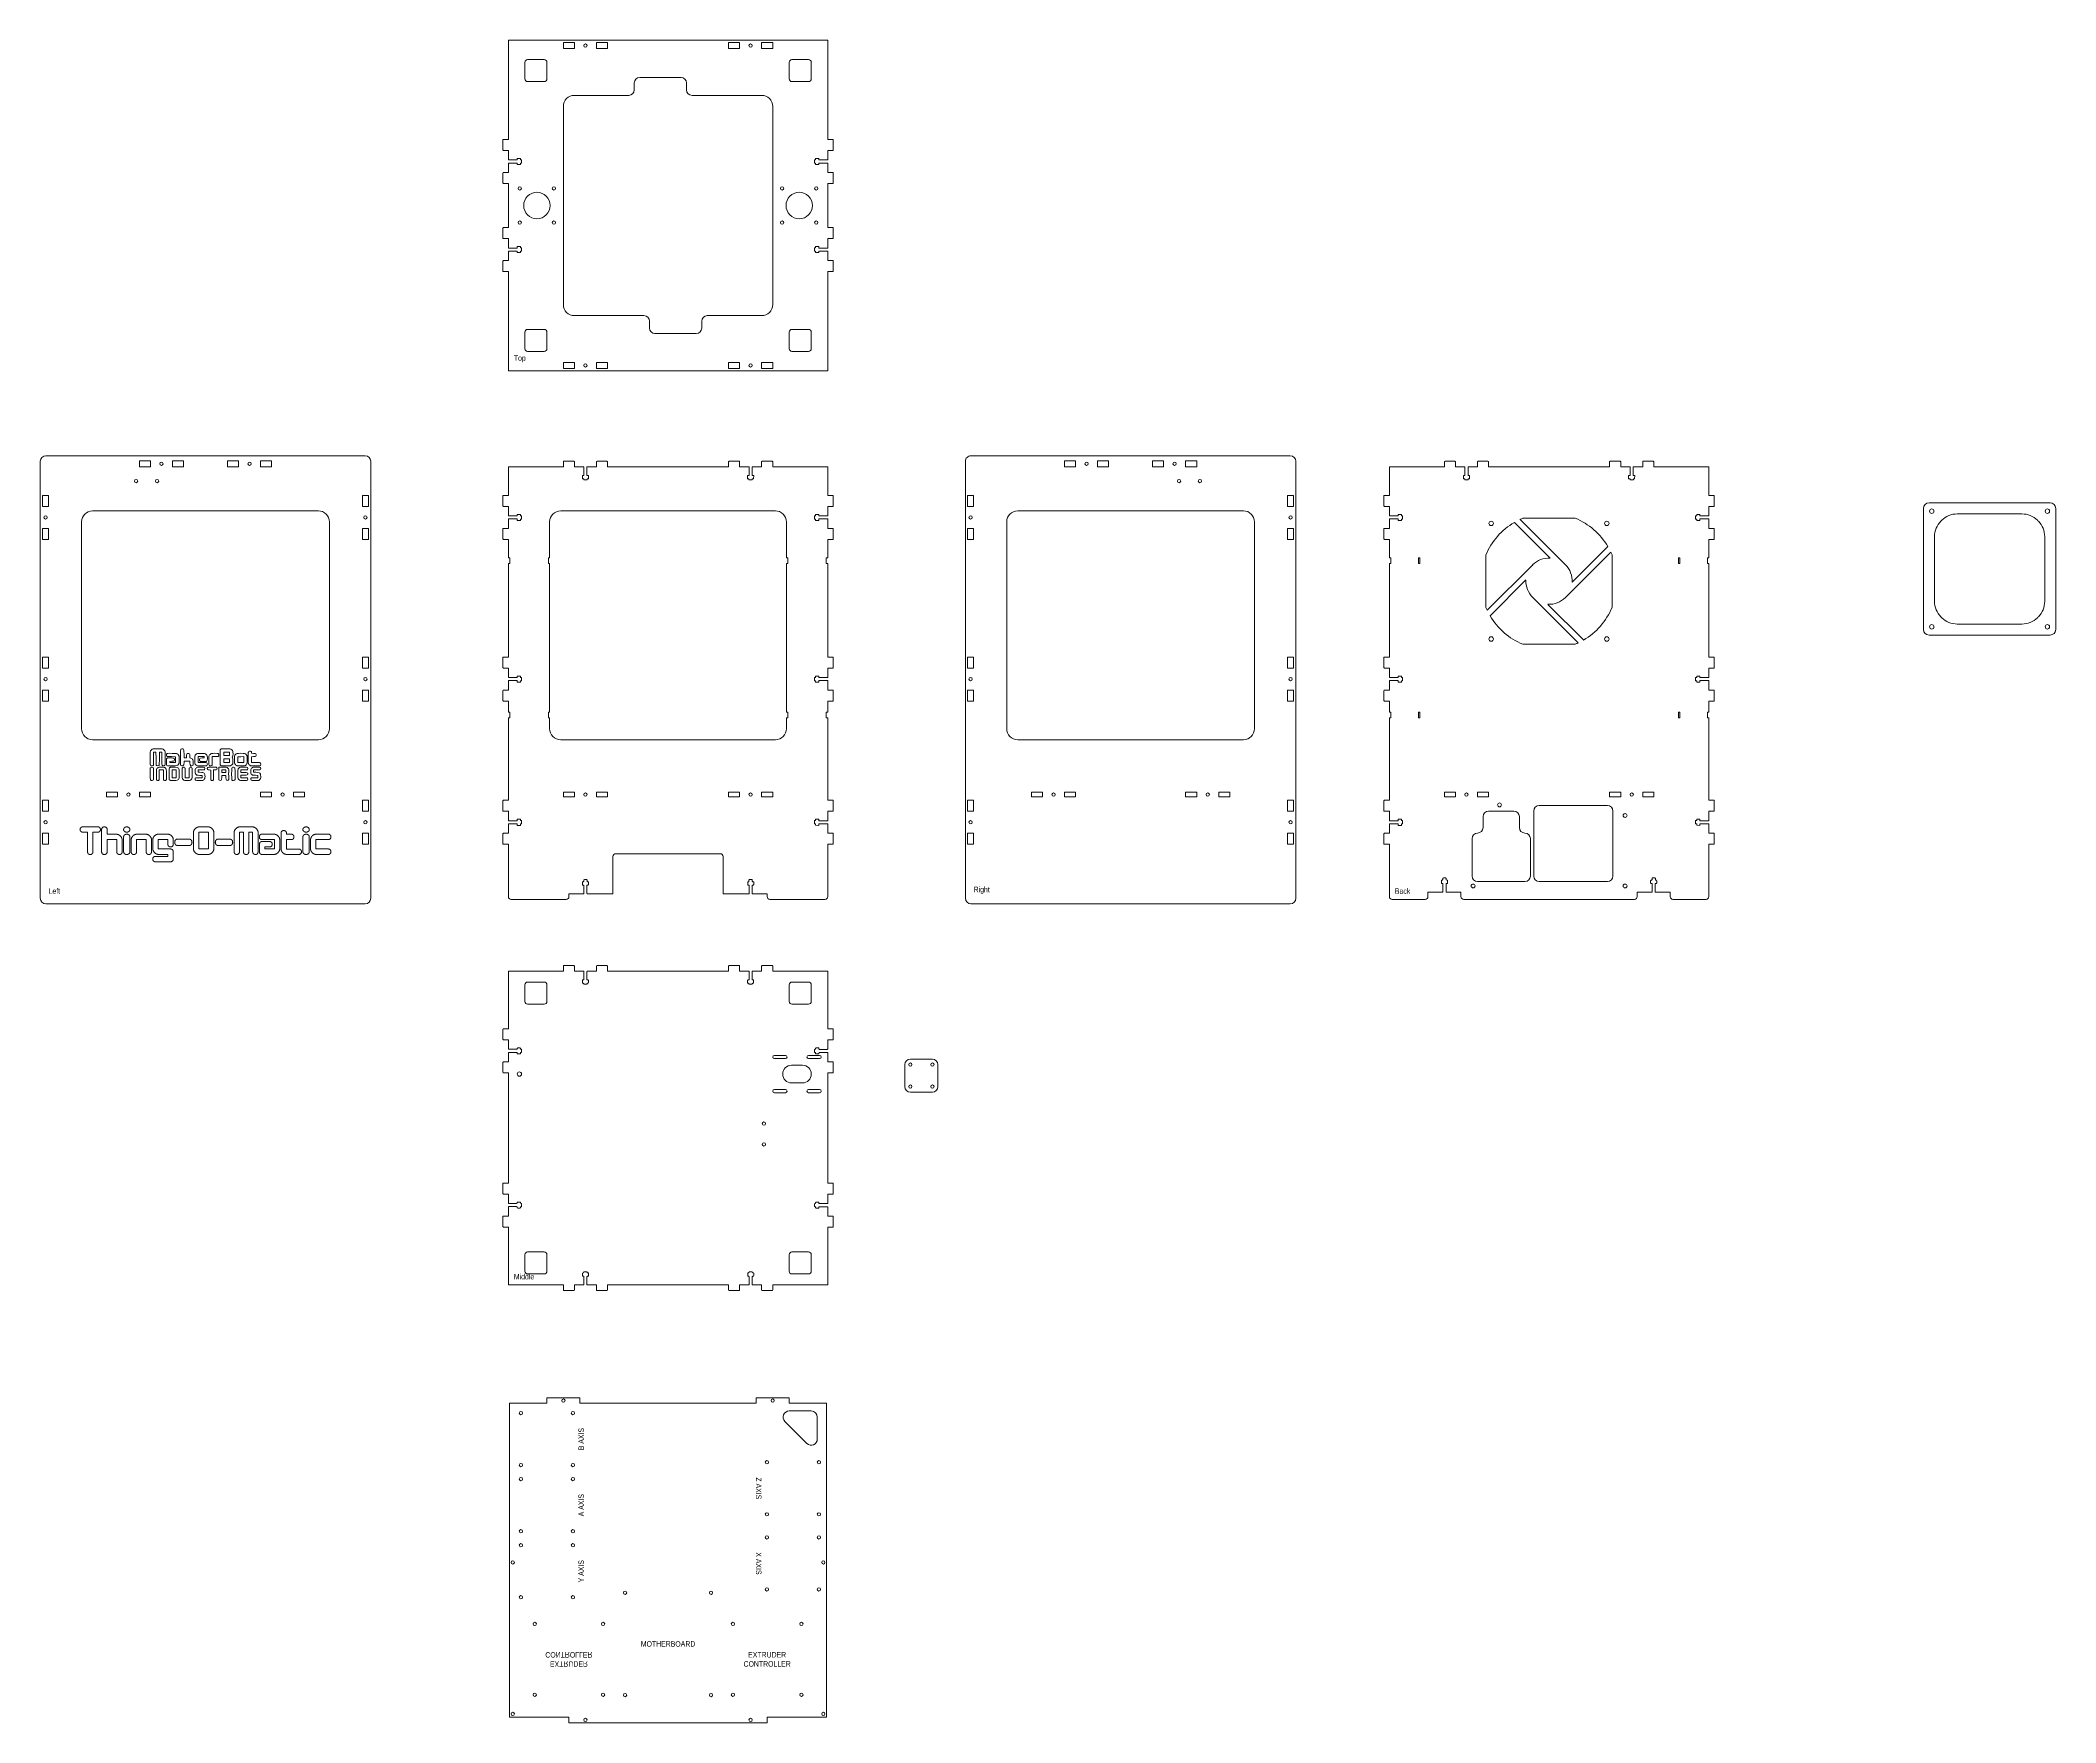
# Model space of a CAD drawing. Header units: millimetres. Extents: x -570 to 1260, y -948 to 580.
import ezdxf

# ---------------------------------------------------------------- set-up
doc = ezdxf.new("R2010")
doc.units = ezdxf.units.MM
doc.layers.get('0').update_dxf_attribs({"linetype": 'CONTINUOUS', "lineweight": 0, "true_color": 0x000000})
for name, color, linetype, lineweight, true_color in [('01 Front Panel', 7, 'CONTINUOUS', 0, 0x000000), ('02 Left Panel', 7, 'CONTINUOUS', 0, 0x000000), ('03 Right Panel', 7, 'CONTINUOUS', 0, 0x000000), ('04 Back Panel', 7, 'CONTINUOUS', 0, 0x000000), ('05 Top Panel', 7, 'CONTINUOUS', 0, 0x000000), ('06 Bottom Panel', 7, 'CONTINUOUS', 0, 0x000000), ('07 Middle Panel', 7, 'CONTINUOUS', 0, 0x000000), ('08 Rod Covers', 7, 'CONTINUOUS', 0, 0x000000), ('10 Filter Clamp', 7, 'CONTINUOUS', 0, 0x000000), ('Text', 1, 'CONTINUOUS', 0, 0xff0000)]:
    doc.layers.add(name, color=color, linetype=linetype, lineweight=lineweight, true_color=true_color)
doc.styles.get("Standard").update_dxf_attribs({"font": 'txt', "width": 0.75})

# ---------------------------------------------------------------- blocks, each defined once
blk = doc.blocks.new('tgrips-40')
for p, q in [((-20, 0), (-20, 4.5)), ((-19.5, 5), (-10.5, 5)), ((-10, 4.5), (-10, 0)), ((-10, 0), (-1.4, 0)), ((-1.4, 0), (-1.4, -8)), ((1.4, 0), (10, 0)), ((1.4, -8), (1.4, 0)), ((10, 0), (10, 4.5)), ((10.5, 5), (19.5, 5)), ((20, 4.5), (20, 0)), ((-1.4, -8), (-2.8, -8)), ((-2.8, -8), (-2.8, -11)), ((-2.8, -11), (-1.5, -11)), ((-1.5, -12), (-1.5, -11)), ((-1.5, -12), (1.5, -12)), ((2.8, -8), (1.4, -8)), ((1.5, -11), (2.7, -11)), ((1.5, -12), (1.5, -11)), ((2.8, -8), (2.7, -11))]:
    blk.add_line(p, q)
for centre, start, end in [((-19.5, 4.5), 90, 180), ((-10.5, 4.5), 0, 90), ((10.5, 4.5), 90, 180), ((19.5, 4.5), 0, 90)]:
    blk.add_arc(centre, 0.5, start, end)
blk = doc.blocks.new('tslots-40')
for p, q in [((-20, 5.5), (-20, 0)), ((-20, 5.5), (-10, 5.5)), ((-20, 0), (-10, 0)), ((-10, 0), (-10, 5.5)), ((10, 5.5), (10, 0)), ((10, 5.5), (20, 5.5)), ((10, 0), (20, 0)), ((20, 0), (20, 5.5))]:
    blk.add_line(p, q)
blk.add_circle((0, 2.75), 1.5)
blk = doc.blocks.new('NEMA 17')
for centre in [(-15.495, 15.495), (15.495, 15.495), (-15.495, -15.495), (15.495, -15.495)]:
    blk.add_circle(centre, 1.5)
blk = doc.blocks.new('Stepper Drivers')
for centre in [(-23.62, 23.62), (23.62, 23.62), (-23.62, -23.62), (23.62, -23.62)]:
    blk.add_circle(centre, 1.5)
blk = doc.blocks.new('tslots-acrylic')
for p, q in [((-10, 4.5), (-20, 4.5)), ((-20, 0), (-20, 4.5)), ((-10, 4.5), (-10, 0)), ((20, 4.5), (10, 4.5)), ((10, 0), (10, 4.5)), ((20, 0), (10, 0)), ((20, 4.5), (20, 0)), ((-10, 0), (-20, 0))]:
    blk.add_line(p, q)
blk.add_circle((0, 2.2), 1.5)
blk = doc.blocks.new('Rod Cover')
for p, q in [((-15, 10), (-15, -10)), ((-10, 15), (10, 15)), ((15, 10), (15, -10)), ((10, -15), (-10, -15))]:
    blk.add_line(p, q)
for centre, start, end in [((-10, 10), 90, 180), ((10, 10), 0, 90), ((-10, -10), 180, 270), ((10, -10), 270, 360)]:
    blk.add_arc(centre, 5, start, end)
at = {"layer": '08 Rod Covers'}
for centre in [(-10, 10), (10, 10), (-10, -10), (10, -10)]:
    blk.add_circle(centre, 1.5, dxfattribs=at)
blk = doc.blocks.new('Extruder Controller')
for centre in [(-31.075, 32.2), (31.075, 32.2), (-31.075, -32.2), (31.075, -32.2)]:
    blk.add_circle(centre, 1.5)
at = {"layer": 'Text', "insert": (0, 0), "char_height": 5, "width": 100, "attachment_point": 5}
blk.add_mtext('EXTRUDER\\PCONTROLLER', dxfattribs=at)
blk = doc.blocks.new('MotherBoard')
at = {"layer": '06 Bottom Panel'}
for centre in [(-39, 46.5), (39, 46.5), (-39, -46.5), (39, -46.5)]:
    blk.add_circle(centre, 1.5, dxfattribs=at)
at = {"layer": 'Text', "insert": (0, 0), "char_height": 5, "width": 100, "attachment_point": 5}
blk.add_mtext('MOTHERBOARD', dxfattribs=at)
blk = doc.blocks.new('tgrips-acrylic')
for p, q in [((-20, 0), (-20, 4.5)), ((-19.5, 5), (-10.5, 5)), ((-10, 4.5), (-10, 0)), ((-10, 0), (-1.9, 0)), ((1.9, 0), (10, 0)), ((10, 0), (10, 4.5)), ((10.5, 5), (19.5, 5)), ((20, 4.5), (20, 0)), ((-2.8, -8.5), (-2.8, -10.5)), ((-1.9, -8), (-2.3, -8)), ((-2.3, -11), (-2, -11)), ((-1.5, -11.5), (-1.5, -11.5)), ((-1.4, -0.5), (-1.4, -7.5)), ((-1, -12), (1, -12)), ((1.4, -7.5), (1.4, -0.5)), ((1.5, -11.5), (1.5, -11.5)), ((2.2, -8), (1.9, -8)), ((2, -11), (2.2, -11)), ((2.7, -8.5), (2.7, -10.5))]:
    blk.add_line(p, q)
for centre, start, end in [((-19.5, 4.5), 90, 180), ((-10.5, 4.5), 0, 90), ((-1.9, -0.5), 0.0051, 90), ((1.9, -0.5), 89.9811, 180), ((10.5, 4.5), 90, 180), ((19.5, 4.5), 0, 90), ((-2.3, -8.5), 90.055, 179.9104), ((-2.3, -10.5), 179.9104, 270), ((-2, -11.5), 0, 90), ((-1.9, -7.5), 270.055, 0.0051), ((-1, -11.5), 180, 270), ((1, -11.5), 270, 0), ((1.9, -7.5), 180, 269.9456), ((2, -11.5), 90, 180), ((2.2, -10.5), 270, 359.9519), ((2.2, -8.5), 359.9519, 89.9456)]:
    blk.add_arc(centre, 0.5, start, end)
blk = doc.blocks.new('Mechanical Endstop')
for centre in [(17, 13), (36, 13)]:
    blk.add_circle(centre, 1.5)

msp = doc.modelspace()

# ---------------------------------------------------------------- linework, layer by layer
at = {"layer": '01 Front Panel'}
for p, q in [((-145, 192.8), (-145, 166.8)), ((-95, 192.8), (-145, 192.8)), ((-55, 192.8), (55, 192.8)), ((95, 192.8), (145, 192.8)), ((110, 192.8), (112.2, 192.8)), ((145, 192.8), (145, 166.8)), ((-97.5, 152.8), (97.5, 152.8)), ((-107.5, 110), (-107.5, 142.8)), ((107.5, 142.8), (107.5, 110)), ((-145, 126.8), (-145, 110)), ((145, 126.8), (145, 110)), ((-145, 105), (-145, 20)), ((-107.5, -30), (-107.5, 105)), ((107.5, 105), (107.5, -30)), ((145, 105), (145, 20)), ((-145, -20), (-145, -30)), ((-145, -35), (-145, -110)), ((-107.5, -45), (-107.5, -35)), ((107.5, -35), (107.5, -45)), ((145, -30), (145, -20)), ((145, -35), (145, -35)), ((145, -110), (145, -35)), ((-97.5, -55), (97.5, -55)), ((-145, -150), (-145, -197.5)), ((-50, -161), (-50, -195)), ((-47.5, -158.5), (47.5, -158.5)), ((50, -161), (50, -195)), ((145, -150), (145, -197.5)), ((-76.5, -183.5), (-76.5, -182.5)), ((-76, -182), (-74, -182)), ((-73.5, -182.5), (-73.5, -183.5)), ((73.5, -182.5), (73.5, -183.5)), ((76, -182), (74, -182)), ((76.5, -183.5), (76.5, -182.5)), ((-92.5, -200), (-142.5, -200)), ((-90, -197.5), (-90, -195)), ((-90, -195), (-76.9, -195)), ((-77.8, -186.5), (-77.8, -184.5)), ((-77.3, -184), (-77, -184)), ((-76.9, -187), (-77.3, -187)), ((-76.4, -194.5), (-76.4, -187.5)), ((-73.6, -187.5), (-73.6, -194.5)), ((-72.8, -187), (-73.1, -187)), ((-50, -195), (-73.1, -195)), ((-73, -184), (-72.8, -184)), ((-72.3, -186.5), (-72.3, -184.5)), ((50, -195), (73.1, -195)), ((72.3, -186.5), (72.3, -184.5)), ((73, -184), (72.8, -184)), ((72.8, -187), (73.1, -187)), ((73.6, -187.5), (73.6, -194.5)), ((76.4, -194.5), (76.4, -187.5)), ((76.9, -187), (77.3, -187)), ((90, -195), (76.9, -195)), ((77.3, -184), (77, -184)), ((77.8, -186.5), (77.8, -184.5)), ((90, -197.5), (90, -195)), ((142.5, -200), (92.5, -200))]:
    msp.add_line(p, q, dxfattribs=at)
for centre, radius, start, end in [((-97.5, 142.8), 10, 90.0003, 180), ((97.5, 142.8), 10, 0, 90.0003), ((-97.5, -45), 10, 180, 270), ((97.5, -45), 10, 270, 0), ((-47.5, -161), 2.5, 90, 180.0001), ((47.5, -161), 2.5, 0.0001, 90), ((-76, -182.5), 0.5, 90, 180), ((-74, -182.5), 0.5, 360, 90), ((74, -182.5), 0.5, 90, 180), ((76, -182.5), 0.5, 360, 90), ((-142.5, -197.5), 2.5, 180.0017, 270), ((-92.5, -197.5), 2.5, 270, 360), ((-77.3, -184.5), 0.5, 90, 180.0896), ((-77.3, -186.5), 0.5, 180.0896, 269.945), ((-77, -183.5), 0.5, 270, 360), ((-76.9, -187.5), 0.5, 359.9949, 89.945), ((-76.9, -194.5), 0.5, 270, 359.9949), ((-73.1, -187.5), 0.5, 90.0544, 180), ((-73.1, -194.5), 0.5, 180, 270.0189), ((-73, -183.5), 0.5, 180, 270), ((-72.8, -184.5), 0.5, 0.0481, 90), ((-72.8, -186.5), 0.5, 270.0544, 0.0481), ((72.8, -184.5), 0.5, 90, 179.9519), ((72.8, -186.5), 0.5, 179.9519, 269.9456), ((73, -183.5), 0.5, 270, 360), ((73.1, -187.5), 0.5, 360, 89.9456), ((73.1, -194.5), 0.5, 269.9811, 360), ((76.9, -187.5), 0.5, 90.055, 180.0051), ((76.9, -194.5), 0.5, 180.0051, 270), ((77, -183.5), 0.5, 180, 270), ((77.3, -184.5), 0.5, 359.9104, 90), ((77.3, -186.5), 0.5, 270.055, 359.9104), ((92.5, -197.5), 2.5, 180, 270), ((142.5, -197.5), 2.5, 270, 0.0017)]:
    msp.add_arc(centre, radius, start, end, dxfattribs=at)
at = {"layer": '02 Left Panel'}
for p, q in [((-275, 202.8), (-565, 202.8)), ((-570, 197.8), (-570, -199)), ((-270, -199), (-270, 197.8)), ((-522.5, 152.8), (-317.5, 152.8)), ((317.5, 152.8), (522.5, 152.8)), ((-143.7, 110), (-145, 110)), ((-143.7, 105), (-143.7, 110)), ((-107.5, 110), (-108.7, 110)), ((-108.7, 110), (-108.7, 105)), ((107.5, 110), (108.7, 110)), ((108.7, 110), (108.7, 105)), ((143.7, 105), (143.7, 110)), ((143.7, 110), (145, 110)), ((656.3, 110), (655, 110)), ((656.3, 105), (656.3, 110)), ((682.5, 110), (681.3, 110)), ((681.3, 110), (681.3, 105)), ((682.5, 110), (682.5, 105)), ((917.5, 110), (918.7, 110)), ((917.5, 105), (917.5, 110)), ((918.7, 110), (918.7, 105)), ((943.7, 105), (943.7, 110)), ((943.7, 110), (945, 110)), ((-143.7, 105), (-145, 105)), ((-107.5, 105), (-108.7, 105)), ((107.5, 105), (108.7, 105)), ((143.7, 105), (145, 105)), ((656.3, 105), (655, 105)), ((682.5, 105), (681.3, 105)), ((917.5, 105), (918.7, 105)), ((943.7, 105), (945, 105)), ((-143.7, -30), (-145, -30)), ((-143.7, -35), (-145, -35)), ((-143.7, -35), (-143.7, -30)), ((-107.5, -30), (-108.7, -30)), ((-108.7, -30), (-108.7, -35)), ((-107.5, -35), (-108.7, -35)), ((107.5, -30), (108.7, -30)), ((107.5, -35), (108.7, -35)), ((108.7, -30), (108.7, -35)), ((143.7, -35), (143.7, -30)), ((143.7, -30), (145, -30)), ((143.7, -35), (145, -35)), ((656.3, -30), (655, -30)), ((656.3, -35), (655, -35)), ((656.3, -35), (656.3, -30)), ((682.5, -30), (681.3, -30)), ((681.3, -30), (681.3, -35)), ((682.5, -35), (681.3, -35)), ((681.3, -35), (682.5, -35)), ((682.5, -35), (682.5, -30)), ((917.5, -30), (918.7, -30)), ((917.5, -30), (917.5, -35)), ((917.5, -35), (918.7, -35)), ((918.7, -30), (918.7, -35)), ((943.7, -35), (943.7, -30)), ((943.7, -30), (945, -30)), ((943.7, -35), (945, -35)), ((-522.5, -55), (-317.5, -55)), ((317.5, -55), (522.5, -55)), ((-275, -204), (-565, -204))]:
    msp.add_line(p, q, dxfattribs=at)
for centre, start, end in [((-565, 197.8), 90, 180), ((-275, 197.8), 0, 90), ((-565, -199), 180, 270), ((-275, -199), 270, 0)]:
    msp.add_arc(centre, 5, start, end, dxfattribs=at)
at = {"layer": '03 Right Panel'}
for p, q in [((275, 202.8), (565, 202.8)), ((270, -199), (270, 197.8)), ((270, 189.8), (270, 189.8)), ((570, 197.8), (570, -199)), ((-532.5, -45), (-532.5, 142.8)), ((-307.5, -45), (-307.5, 142.8)), ((307.5, -45), (307.5, 142.8)), ((532.5, -45), (532.5, 142.8)), ((776.1, 146.2), (823.7, 146.2)), ((742.7, 112.7), (742.7, 65.1)), ((857.2, 112.7), (857.2, 65.1)), ((776.1, 31.7), (823.7, 31.7)), ((275, -204), (565, -204))]:
    msp.add_line(p, q, dxfattribs=at)
for centre in [(747.4, 141.4), (852.4, 141.4), (747.4, 36.4), (852.4, 36.4)]:
    msp.add_circle(centre, 2, dxfattribs=at)
for centre, radius, start, end in [((275, 197.8), 5, 90.0001, 180.0001), ((565, 197.8), 5, 0.0001, 90.0001), ((-522.5, 142.8), 10, 90.0003, 180), ((-317.5, 142.8), 10, 0, 90.0003), ((317.5, 142.8), 10, 90.0003, 180), ((522.5, 142.8), 10, 0, 90.0003), ((799.9, 88.9), 62, 120.4744, 157.4264), ((799.9, 88.9), 62, 112.5736, 115.1522), ((799.9, 88.9), 62, 30.4744, 67.4264), ((799.9, 88.9), 62, 22.5736, 25.1522), ((799.9, 88.9), 62, 202.5736, 205.1522), ((799.9, 88.9), 62, 210.4744, 247.4264), ((799.9, 88.9), 62, 300.4744, 337.4264), ((799.9, 88.9), 62, 292.5736, 295.1522), ((-522.5, -45), 10, 180, 270), ((-317.5, -45), 10, 270, 0), ((317.5, -45), 10, 180, 270), ((522.5, -45), 10, 270, 0), ((275, -199), 5, 180.0001, 270.0001), ((565, -199), 5, 270.0001, 0.0001)]:
    msp.add_arc(centre, radius, start, end, dxfattribs=at)
at = {"layer": '04 Back Panel'}
for p, q in [((655, 192.8), (705, 192.8)), ((655, 192.8), (655, 166.8)), ((745, 192.8), (855, 192.8)), ((895, 192.8), (945, 192.8)), ((945, 192.8), (945, 166.8)), ((801, 109.9), (768.5, 142.3)), ((814.8, 103.8), (773.6, 145)), ((655, 126.8), (655, 110)), ((814.8, 74), (856.1, 115.3)), ((821, 87.9), (853.4, 120.3)), ((945, 126.8), (945, 110)), ((655, 105), (655, 20)), ((785.1, 103.8), (743.8, 62.5)), ((945, 105), (945, 20)), ((779, 90), (746.5, 57.5)), ((785.1, 74), (826.3, 32.8)), ((798.9, 67.9), (831.4, 35.5)), ((655, -20), (655, -30)), ((655, -35), (655, -110)), ((945, -20), (945, -30)), ((945, -35), (945, -110)), ((740, -124.8), (740, -134.8)), ((766, -119.8), (745, -119.8)), ((768, -119.8), (766, -119.8)), ((773, -134.8), (773, -124.8)), ((786, -119.8), (786, -178.8)), ((853, -114.8), (791, -114.8)), ((858, -119.8), (858, -178.8)), ((730, -178.8), (730, -144.8)), ((735, -139.8), (735, -139.8)), ((778, -139.8), (778, -139.8)), ((783, -178.8), (783, -144.8)), ((655, -150), (655, -197.5)), ((945, -150), (945, -197.5)), ((703, -182.5), (702.8, -182.5)), ((703.5, -181), (703.5, -182)), ((706, -180.5), (704, -180.5)), ((706.5, -182), (706.5, -181)), ((707.3, -182.5), (707, -182.5)), ((892.7, -182.5), (893, -182.5)), ((893.5, -182), (893.5, -181)), ((894, -180.5), (896, -180.5)), ((896.5, -181), (896.5, -182)), ((897, -182.5), (897.2, -182.5)), ((687.5, -200), (657.5, -200)), ((703.1, -193.5), (690, -193.5)), ((690, -197.5), (690, -193.5)), ((702.3, -185), (702.3, -183)), ((702.7, -185.5), (703.1, -185.5)), ((703.6, -186), (703.6, -193)), ((706.4, -193), (706.4, -186)), ((706.9, -185.5), (707.3, -185.5)), ((720, -193.5), (706.9, -193.5)), ((707.8, -185), (707.8, -183)), ((720, -193.5), (720, -197.5)), ((877.5, -200), (722.5, -200)), ((735, -183.8), (778, -183.8)), ((791, -183.8), (853, -183.8)), ((880, -193.5), (893.1, -193.5)), ((880, -193.5), (880, -197.5)), ((892.2, -185), (892.2, -183)), ((893.1, -185.5), (892.7, -185.5)), ((893.6, -193), (893.6, -186)), ((896.4, -186), (896.4, -193)), ((897.2, -185.5), (896.9, -185.5)), ((896.9, -193.5), (910, -193.5)), ((897.7, -185), (897.7, -183)), ((910, -197.5), (910, -193.5)), ((942.5, -200), (912.5, -200))]:
    msp.add_line(p, q, dxfattribs=at)
for centre in [(755, -114.2), (869, -123.8), (731, -187.8), (869, -187.8)]:
    msp.add_circle(centre, 1.75, dxfattribs=at)
for centre, radius, start, end in [((799.9, 88.9), 21, 87.2334, 135), ((799.9, 88.9), 21.1, 357.3771, 45), ((799.9, 88.9), 20.9, 177.0743, 225), ((799.9, 88.9), 21, 267.2188, 315), ((745, -124.8), 5, 90, 180), ((768, -124.8), 5, 360, 90), ((791, -119.8), 5, 90, 180), ((853, -119.8), 5, 360, 90), ((735, -144.8), 5, 90, 180), ((735, -134.8), 5, 270, 360), ((778, -134.8), 5, 180, 270), ((778, -144.8), 5, 360, 90), ((702.8, -183), 0.5, 90, 179.9519), ((703, -182), 0.5, 270, 0), ((704, -181), 0.5, 90, 180), ((706, -181), 0.5, 0, 90), ((707, -182), 0.5, 180, 270), ((707.3, -183), 0.5, 359.9104, 90), ((735, -178.8), 5, 180, 270), ((778, -178.8), 5, 270, 360), ((791, -178.8), 5, 180, 270), ((853, -178.8), 5, 270, 360), ((892.7, -183), 0.5, 90, 180.0896), ((893, -182), 0.5, 270, 0), ((894, -181), 0.5, 90, 180), ((896, -181), 0.5, 0, 90), ((897, -182), 0.5, 180, 270), ((897.2, -183), 0.5, 0.0481, 90), ((657.5, -197.5), 2.5, 180, 270), ((687.5, -197.5), 2.5, 270, 0), ((702.7, -185), 0.5, 179.9519, 269.9456), ((703.1, -186), 0.5, 0, 89.9456), ((703.1, -193), 0.5, 269.9811, 0), ((706.9, -186), 0.5, 90.055, 180.0051), ((706.9, -193), 0.5, 180.0051, 270), ((707.3, -185), 0.5, 270.055, 359.9104), ((722.5, -197.5), 2.5, 180, 270), ((877.5, -197.5), 2.5, 270, 0), ((892.7, -185), 0.5, 180.0896, 269.945), ((893.1, -186), 0.5, 359.9949, 89.945), ((893.1, -193), 0.5, 270, 359.9949), ((896.9, -186), 0.5, 90.0544, 180), ((896.9, -193), 0.5, 180, 270.0189), ((897.2, -185), 0.5, 270.0544, 0.0481), ((912.5, -197.5), 2.5, 180, 270), ((942.5, -197.5), 2.5, 270, 360)]:
    msp.add_arc(centre, radius, start, end, dxfattribs=at)
at = {"layer": '05 Top Panel'}
for p, q in [((145, 580), (-145, 580)), ((-145, 490), (-145, 580)), ((145, 490), (145, 580)), ((-130, 560), (-130, 545)), ((-112.5, 562.5), (-127.5, 562.5)), ((-110, 545), (-110, 560)), ((110, 545), (110, 560)), ((112.5, 562.5), (127.5, 562.5)), ((130, 560), (130, 545)), ((-127.5, 542.5), (-112.5, 542.5)), ((-30.7, 535), (-30.7, 541.3)), ((11.8, 546.3), (-25.7, 546.3)), ((16.8, 535), (16.8, 541.3)), ((127.5, 542.5), (112.5, 542.5)), ((-95, 520.2), (-95, 340)), ((-35.7, 530), (-85, 530)), ((85, 530), (21.8, 530)), ((95, 340), (95, 520)), ((-145, 450), (-145, 410)), ((145, 450), (145, 410)), ((-145, 370), (-145, 280)), ((145, 370), (145, 280)), ((-85, 330), (-21.9, 330)), ((35.6, 330), (85, 330)), ((-130, 300), (-130, 315)), ((-127.5, 317.5), (-112.5, 317.5)), ((-110, 315), (-110, 300)), ((-16.9, 325), (-16.9, 318.7)), ((-11.9, 313.7), (25.6, 313.7)), ((30.6, 325), (30.6, 318.7)), ((110, 315), (110, 300)), ((127.5, 317.5), (112.5, 317.5)), ((130, 300), (130, 315)), ((-112.5, 297.5), (-127.5, 297.5)), ((112.5, 297.5), (127.5, 297.5)), ((-145, 280), (145, 280)), ((-130, -277.6), (-130, -292.6)), ((-112.5, -275.1), (-127.5, -275.1)), ((-110, -292.6), (-110, -277.6)), ((110, -292.6), (110, -277.6)), ((112.5, -275.1), (127.5, -275.1)), ((130, -277.6), (130, -292.6)), ((-127.5, -295.1), (-112.5, -295.1)), ((127.5, -295.1), (112.5, -295.1)), ((-130, -537.6), (-130, -522.6)), ((-127.5, -520.1), (-112.5, -520.1)), ((-110, -522.6), (-110, -537.6)), ((110, -522.6), (110, -537.6)), ((127.5, -520.1), (112.5, -520.1)), ((130, -537.6), (130, -522.6)), ((-112.5, -540.1), (-127.5, -540.1)), ((112.5, -540.1), (127.5, -540.1))]:
    msp.add_line(p, q, dxfattribs=at)
for centre in [(-119.1, 430), (119.1, 430)]:
    msp.add_circle(centre, 12, dxfattribs=at)
for centre, radius, start, end in [((-127.5, 560), 2.5, 90.0001, 180.0001), ((-112.5, 560), 2.5, 0.0001, 90.0001), ((112.5, 560), 2.5, 89.9999, 179.9999), ((127.5, 560), 2.5, 359.9999, 89.9999), ((-127.5, 545), 2.5, 180.0001, 270.0001), ((-112.5, 545), 2.5, 270.0001, 0.0001), ((-35.7, 535), 5, 270, 0), ((-25.7, 541.3), 5, 90, 180), ((11.8, 541.3), 5, 0, 90), ((21.8, 535), 5, 180, 270), ((112.5, 545), 2.5, 179.9999, 269.9999), ((127.5, 545), 2.5, 269.9999, 359.9999), ((-85, 520), 10, 90, 179.9998), ((85, 520), 10, 360, 90), ((-85, 340), 10, 179.9998, 270), ((-21.9, 325), 5, 0, 90), ((35.6, 325), 5, 90, 180), ((85, 340), 10, 270, 360), ((-127.5, 315), 2.5, 89.9998, 179.9998), ((-112.5, 315), 2.5, 359.9998, 89.9998), ((-11.9, 318.7), 5, 180, 270), ((25.6, 318.7), 5, 270, 0), ((112.5, 315), 2.5, 90, 180), ((127.5, 315), 2.5, 360, 90), ((-127.5, 300), 2.5, 179.9998, 269.9998), ((-112.5, 300), 2.5, 269.9998, 359.9998), ((112.5, 300), 2.5, 180, 270), ((127.5, 300), 2.5, 270, 360), ((-127.5, -277.6), 2.5, 90.0001, 180.0001), ((-127.5, -292.6), 2.5, 180.0001, 270.0001), ((-112.5, -277.6), 2.5, 0.0001, 90.0001), ((-112.5, -292.6), 2.5, 270.0001, 0.0001), ((112.5, -277.6), 2.5, 89.9999, 179.9999), ((112.5, -292.6), 2.5, 179.9999, 269.9999), ((127.5, -277.6), 2.5, 359.9999, 89.9999), ((127.5, -292.6), 2.5, 269.9999, 359.9999), ((-127.5, -522.6), 2.5, 90.0184, 180.0184), ((-112.5, -522.6), 2.5, 0.0184, 90.0184), ((112.5, -522.6), 2.5, 89.9816, 179.9816), ((127.5, -522.6), 2.5, 359.9816, 89.9816), ((-127.5, -537.6), 2.5, 180.0184, 270.0184), ((-112.5, -537.6), 2.5, 270.0184, 0.0184), ((112.5, -537.6), 2.5, 179.9816, 269.9816), ((127.5, -537.6), 2.5, 269.9816, 359.9816)]:
    msp.add_arc(centre, radius, start, end, dxfattribs=at)
at = {"layer": '06 Bottom Panel'}
for p, q in [((-144, -657.5), (-110, -657.5)), ((-144, -657.5), (-144, -942.5)), ((-110, -657.5), (-110, -652.5)), ((-80, -652.5), (-110, -652.5)), ((-80, -657.5), (-80, -652.5)), ((-80, -657.5), (80, -657.5)), ((80, -657.5), (80, -652.5)), ((110, -652.5), (80, -652.5)), ((110, -657.5), (110, -652.5)), ((110, -657.5), (144, -657.5)), ((144, -942.5), (144, -657.5)), ((106.1, -673.9), (126.1, -693.9)), ((130, -664.5), (110, -664.5)), ((135.5, -690), (135.5, -670)), ((-144, -942.5), (-90, -942.5)), ((-90, -942.5), (-90, -947.5)), ((-90, -947.5), (-60, -947.5)), ((-60, -947.5), (60, -947.5)), ((60, -947.5), (90, -947.5)), ((90, -942.5), (90, -947.5)), ((90, -942.5), (144, -942.5))]:
    msp.add_line(p, q, dxfattribs=at)
for centre in [(-95, -655), (95, -655), (-141, -802), (141, -802), (-141, -939.5), (-75, -945), (75, -945), (141, -939.5)]:
    msp.add_circle(centre, 1.5, dxfattribs=at)
for centre, start, end in [((110, -670), 90.0001, 225.0001), ((130, -670), 0.0001, 90.0001), ((130, -690), 225.0001, 0.0001)]:
    msp.add_arc(centre, 5.5, start, end, dxfattribs=at)
at = {"layer": '07 Middle Panel'}
for p, q in [((-95, -265.1), (-145, -265.1)), ((-145, -317.5), (-145, -265.1)), ((55, -265.1), (-55, -265.1)), ((95, -265.1), (145, -265.1)), ((145, -265.1), (145, -317.5)), ((106.6, -341.6), (96.6, -341.6)), ((96.6, -344.6), (106.6, -344.6)), ((137.6, -341.6), (127.6, -341.6)), ((137.6, -344.6), (127.6, -344.6)), ((-145, -457.5), (-145, -357.5)), ((122.1, -350.6), (112.1, -350.6)), ((145, -457.6), (145, -357.5)), ((106.6, -372.6), (96.6, -372.6)), ((96.6, -375.6), (106.6, -375.6)), ((112.1, -366.6), (122.1, -366.6)), ((137.6, -372.6), (127.6, -372.6)), ((127.6, -375.6), (137.6, -375.6)), ((-145, -497.5), (-145, -550.1)), ((145, -497.6), (145, -550.1)), ((-95, -550.1), (-145, -550.1)), ((55, -550.1), (-55, -550.1)), ((95, -550.1), (145, -550.1))]:
    msp.add_line(p, q, dxfattribs=at)
msp.add_circle((-135, -358.6), 2, dxfattribs=at)
for centre, radius, start, end in [((96.6, -343.1), 1.5, 90, 270), ((106.6, -343.1), 1.5, 270, 90), ((127.6, -343.1), 1.5, 90, 270), ((137.6, -343.1), 1.5, 270, 90), ((112.1, -358.6), 8, 90, 270), ((122.1, -358.6), 8, 270, 90), ((96.6, -374.1), 1.5, 90, 270), ((106.6, -374.1), 1.5, 270, 90), ((127.6, -374.1), 1.5, 90, 270), ((137.6, -374.1), 1.5, 270, 90)]:
    msp.add_arc(centre, radius, start, end, dxfattribs=at)
at = {"layer": '10 Filter Clamp'}
for p, q in [((1140, 45), (1140, 155)), ((1145, 160), (1255, 160)), ((1170.6, 150), (1229.4, 150)), ((1260, 45), (1260, 155)), ((1150, 70.6), (1150, 129.4)), ((1250, 70.6), (1250, 129.4)), ((1145, 40), (1255, 40)), ((1170.6, 50), (1229.4, 50))]:
    msp.add_line(p, q, dxfattribs=at)
for centre in [(1147.5, 152.5), (1252.5, 152.5), (1147.5, 47.5), (1252.5, 47.5)]:
    msp.add_circle(centre, 2, dxfattribs=at)
for centre, radius, start, end in [((1145, 155), 5, 90, 180), ((1170.6, 130), 20, 90, 134.4153), ((1229.4, 130), 20, 45.5847, 90), ((1255, 155), 5, 0, 90), ((1170, 129.4), 20, 135.5847, 180), ((1200, 100), 62, 134.4153, 135.5847), ((1200, 100), 62, 44.4153, 45.5847), ((1230, 129.4), 20, 0, 44.4153), ((1170, 70.6), 20, 180, 224.4153), ((1200, 100), 62, 224.4153, 225.5847), ((1170.6, 70), 20, 225.5847, 270), ((1229.4, 70), 20, 270, 314.4153), ((1200, 100), 62, 314.4153, 315.5847), ((1230, 70.6), 20, 315.5847, 0), ((1145, 45), 5, 180, 270), ((1255, 45), 5, 270, 0)]:
    msp.add_arc(centre, radius, start, end, dxfattribs=at)
at = {"layer": 'Text'}
for p, q in [((-466.1, -66.4), (-467.2, -66.4)), ((-467.2, -66.4), (-467.2, -72.1)), ((-465, -66.4), (-466.1, -66.4)), ((-464.9, -72.2), (-465, -66.4)), ((-464.9, -78), (-464.9, -72.2)), ((-461.9, -72.2), (-462, -78)), ((-460.8, -66.4), (-461.9, -66.4)), ((-461.9, -66.4), (-461.9, -72.2)), ((-459.6, -66.4), (-460.8, -66.4)), ((-459.6, -72.1), (-459.6, -66.4)), ((-455.4, -72.5), (-455, -72)), ((-455.4, -75.2), (-455.4, -72.5)), ((-455, -72), (-454.6, -71.6)), ((-454.6, -71.6), (-451.8, -71.6)), ((-447.1, -70.5), (-450.9, -70.4)), ((-450.3, -67.4), (-446.3, -67.5)), ((-447.1, -73.1), (-447.1, -70.5)), ((-447.1, -75.8), (-447.1, -73.1)), ((-446.3, -67.5), (-445.6, -67.9)), ((-444.4, -69.1), (-443.9, -69.9)), ((-443.9, -69.9), (-443.9, -73.1)), ((-443.9, -73.1), (-443.9, -76.3)), ((-442.6, -78), (-442.6, -71)), ((-439.5, -68.2), (-439.5, -71.6)), ((-439.5, -71.6), (-438.4, -71.6)), ((-438.4, -71.6), (-437.2, -71.6)), ((-437.2, -71.6), (-437.2, -69.9)), ((-424, -70.4), (-426.8, -70.4)), ((-426.8, -70.4), (-426.8, -73.1)), ((-426.8, -73.1), (-426.8, -75.8)), ((-421.3, -70.4), (-424, -70.4)), ((-423, -71.6), (-421.3, -71.5)), ((-421.3, -71), (-421.3, -70.4)), ((-421.3, -71.5), (-421.3, -71)), ((-411.2, -70.4), (-413.9, -70.4)), ((-413.9, -70.4), (-413.9, -74.2)), ((-406.6, -64.2), (-406.1, -63.7)), ((-406.6, -71), (-406.6, -64.2)), ((-406.6, -77.9), (-406.6, -71)), ((-406.1, -63.7), (-405.7, -63.3)), ((-405.7, -63.3), (-401.9, -63.2)), ((-400.8, -66.2), (-403.4, -66.2)), ((-403.4, -66.2), (-403.4, -67.9)), ((-403.4, -67.9), (-403.4, -69.5)), ((-403.4, -69.5), (-400.8, -69.5)), ((-400.8, -72.5), (-403.4, -72.5)), ((-403.4, -72.5), (-403.4, -74.1)), ((-398.1, -66.2), (-400.8, -66.2)), ((-400.8, -69.5), (-398.1, -69.5)), ((-398.1, -72.5), (-400.8, -72.5)), ((-398.1, -67.9), (-398.1, -66.2)), ((-398.1, -69.5), (-398.1, -67.9)), ((-398.1, -67.9), (-398.1, -67.9)), ((-398.1, -74.1), (-398.1, -72.5)), ((-395.4, -70.5), (-395.8, -71)), ((-395.8, -71), (-395.4, -71.6)), ((-390.6, -70.5), (-390.7, -73.1)), ((-390.7, -73.1), (-390.7, -75.8)), ((-387.9, -70.5), (-390.6, -70.5)), ((-385.2, -70.4), (-387.9, -70.5)), ((-385.2, -73.1), (-385.2, -70.4)), ((-385.2, -75.8), (-385.2, -73.1)), ((-385.2, -73.1), (-385.2, -73.1)), ((-378.2, -66.7), (-378.1, -67.3)), ((-378.1, -67.3), (-376.4, -67.4)), ((-376.4, -70.4), (-378.1, -70.5)), ((-378.1, -70.5), (-378.1, -73.1)), ((-378.1, -73.1), (-378.1, -75.7)), ((-470.2, -80.8), (-469.8, -80.4)), ((-470.2, -85.9), (-470.2, -80.8)), ((-469.5, -78.6), (-469.5, -78.6)), ((-467.7, -80.3), (-467.3, -80.6)), ((-467.3, -91.4), (-467.7, -91.7)), ((-467.3, -80.6), (-467.3, -86)), ((-467.3, -86), (-467.3, -91.4)), ((-464.4, -78.4), (-464.9, -78)), ((-464.5, -91.3), (-464.5, -86.6)), ((-464.1, -91.6), (-464.5, -91.3)), ((-462, -78), (-462.4, -78.4)), ((-462, -91.3), (-462.4, -91.6)), ((-460, -82.5), (-462, -82.5)), ((-462, -82.5), (-462, -86.9)), ((-462, -86.9), (-462, -91.3)), ((-458.1, -82.5), (-460, -82.5)), ((-458.1, -86.9), (-458.1, -82.5)), ((-458.1, -91.3), (-458.1, -86.9)), ((-457.7, -91.6), (-458.1, -91.3)), ((-455.5, -91.3), (-455.9, -91.6)), ((-455.5, -86.7), (-455.5, -91.3)), ((-455.4, -77.9), (-455.4, -75.2)), ((-455, -78.3), (-455.4, -77.9)), ((-454.5, -78.8), (-455, -78.3)), ((-455, -78.3), (-455, -78.3)), ((-450.6, -78.8), (-454.5, -78.8)), ((-452.9, -91.3), (-452.9, -86.5)), ((-452.4, -91.7), (-452.9, -91.3)), ((-450.7, -74.6), (-452.4, -74.7)), ((-452.4, -74.7), (-452.4, -75.2)), ((-452.4, -75.2), (-452.4, -75.8)), ((-452.4, -75.8), (-449.7, -75.8)), ((-448.4, -82.5), (-450.2, -82.5)), ((-450.2, -82.5), (-450.2, -86)), ((-450.2, -86), (-450.2, -89.5)), ((-450.2, -89.5), (-448.4, -89.5)), ((-449.7, -75.8), (-447.1, -75.8)), ((-446.5, -82.5), (-448.4, -82.5)), ((-448.4, -89.5), (-446.5, -89.5)), ((-446.5, -86), (-446.5, -82.5)), ((-446.5, -89.5), (-446.5, -86)), ((-446.5, -86), (-446.5, -86)), ((-443.9, -76.3), (-444.4, -77.1)), ((-442.2, -78.4), (-442.6, -78)), ((-442.2, -78.4), (-442.2, -78.4)), ((-441.2, -80.8), (-440.8, -80.4)), ((-441.2, -85.3), (-441.2, -80.8)), ((-436.8, -74.6), (-439.5, -74.6)), ((-439.5, -74.6), (-439.5, -76)), ((-439, -80.4), (-438.6, -80.8)), ((-438.6, -80.8), (-438.6, -85.1)), ((-438.6, -85.1), (-438.6, -89.5)), ((-438.6, -89.5), (-436.7, -89.5)), ((-434.2, -74.6), (-436.8, -74.6)), ((-436.7, -89.5), (-434.7, -89.5)), ((-434.7, -80.8), (-434.3, -80.4)), ((-434.7, -85.1), (-434.7, -80.8)), ((-434.7, -89.5), (-434.7, -85.1)), ((-434.2, -76.1), (-434.2, -74.6)), ((-432.6, -80.4), (-432.2, -80.8)), ((-432.2, -80.8), (-432.2, -85.3)), ((-431.1, -77.8), (-431.6, -78.3)), ((-431.1, -75.7), (-431.1, -77.8)), ((-427.8, -78.5), (-427.8, -78.5)), ((-426.8, -75.8), (-423, -75.8)), ((-424.1, -82.5), (-426.8, -82.5)), ((-426.8, -82.5), (-426.8, -83.6)), ((-426.8, -83.6), (-426.8, -84.6)), ((-426.8, -84.6), (-425, -84.6)), ((-425.8, -89.5), (-423.1, -89.5)), ((-424.7, -74.7), (-425.1, -74.3)), ((-423.1, -87.4), (-425, -87.4)), ((-421.9, -74.7), (-424.7, -74.7)), ((-423.1, -88.4), (-423.1, -87.4)), ((-423.1, -89.5), (-423.1, -88.4)), ((-419.2, -74.7), (-421.9, -74.7)), ((-418.8, -74.3), (-419.2, -74.7)), ((-415.2, -82.6), (-416.6, -82.5)), ((-416.3, -78.6), (-416.3, -78.6)), ((-415.2, -86.9), (-415.2, -82.6)), ((-415.2, -91.3), (-415.2, -86.9)), ((-414.9, -91.6), (-415.2, -91.3)), ((-414, -78), (-414.4, -78.4)), ((-413.9, -74.2), (-414, -78)), ((-412.7, -91.3), (-413.1, -91.6)), ((-411.6, -82.5), (-412.7, -82.5)), ((-412.7, -82.5), (-412.7, -86.9)), ((-412.7, -86.9), (-412.7, -91.3)), ((-407.8, -85.7), (-407.8, -80)), ((-407.8, -80), (-404.4, -80)), ((-407.8, -91.4), (-407.8, -85.7)), ((-407.4, -91.7), (-407.8, -91.4)), ((-406, -78.3), (-406.6, -77.9)), ((-405.5, -78.8), (-406, -78.3)), ((-406, -78.3), (-406, -78.3)), ((-401.6, -78.8), (-405.5, -78.8)), ((-403.3, -82.5), (-405.3, -82.5)), ((-405.3, -82.5), (-405.3, -83.7)), ((-405.3, -83.7), (-405.3, -84.8)), ((-405.3, -84.8), (-403.4, -84.8)), ((-403.3, -87.4), (-405.3, -87.4)), ((-405.3, -87.4), (-405.3, -89.3)), ((-403.4, -74.1), (-403.4, -75.8)), ((-403.4, -75.8), (-400.8, -75.8)), ((-403.4, -84.8), (-401.5, -84.7)), ((-401.4, -82.5), (-403.3, -82.5)), ((-401.4, -87.4), (-403.3, -87.4)), ((-401.5, -84.7), (-401.4, -83.6)), ((-401.4, -83.6), (-401.4, -82.5)), ((-401.4, -83.6), (-401.4, -83.6)), ((-401.4, -89.3), (-401.4, -87.4)), ((-400.8, -75.8), (-398.1, -75.8)), ((-398.1, -75.8), (-398.1, -74.1)), ((-398.1, -74.1), (-398.1, -74.1)), ((-393.2, -91.1), (-393.7, -91.6)), ((-393.2, -86.1), (-393.2, -91.1)), ((-391.7, -78.5), (-391.7, -78.5)), ((-390.7, -75.8), (-388, -75.8)), ((-388, -75.8), (-385.2, -75.8)), ((-385.2, -82.5), (-388, -82.5)), ((-388, -82.5), (-388, -83.6)), ((-388, -83.6), (-387.9, -84.7)), ((-387.9, -87.3), (-388, -88.4)), ((-388, -88.4), (-388, -89.5)), ((-388, -89.5), (-385.2, -89.5)), ((-387.9, -84.7), (-385, -84.8)), ((-385.1, -87.2), (-387.9, -87.3)), ((-384.5, -78.7), (-387.8, -78.8)), ((-383.8, -78.3), (-384.5, -78.7)), ((-379, -78.6), (-379, -78.6)), ((-378.1, -75.7), (-374.4, -75.8)), ((-373.6, -82.5), (-376.3, -82.5)), ((-376.3, -82.5), (-376.3, -83.6)), ((-376.3, -83.6), (-376.3, -84.6)), ((-376.3, -84.6), (-374.3, -84.6)), ((-375.2, -89.5), (-372.4, -89.5)), ((-372.4, -87.4), (-374.7, -87.3)), ((-372.4, -88.4), (-372.4, -87.4)), ((-372.4, -89.5), (-372.4, -88.4)), ((-469.5, -91.9), (-469.5, -91.9)), ((-464.1, -91.6), (-464.1, -91.6)), ((-452.4, -91.7), (-452.4, -91.7)), ((-439.7, -91.7), (-439.7, -91.7)), ((-429, -91.8), (-429, -91.8)), ((-414.9, -91.6), (-414.9, -91.6)), ((-407.4, -91.7), (-407.4, -91.7)), ((-395.5, -91.9), (-395.5, -91.9)), ((-389.2, -91.7), (-389.2, -91.7)), ((-378.4, -91.7), (-378.4, -91.7)), ((-533.9, -136.1), (-533.8, -136)), ((-533.9, -136.2), (-533.9, -136.1)), ((-533.9, -136.1), (-533.9, -136.1)), ((-533.9, -136.3), (-533.9, -136.2)), ((-533.9, -136.4), (-533.9, -136.3)), ((-533.9, -136.3), (-533.9, -136.3)), ((-533.9, -136.5), (-533.9, -136.4)), ((-533.9, -136.6), (-533.9, -136.5)), ((-533.9, -136.5), (-533.9, -136.5)), ((-533.9, -136.7), (-533.9, -136.6)), ((-533.9, -136.8), (-533.9, -136.7)), ((-533.9, -136.7), (-533.9, -136.7)), ((-533.9, -136.9), (-533.9, -136.8)), ((-533.9, -137), (-533.9, -136.9)), ((-533.9, -136.9), (-533.9, -136.9)), ((-533.9, -137.1), (-533.9, -137)), ((-533.8, -137.2), (-533.9, -137.1)), ((-533.9, -137.1), (-533.9, -137.1)), ((-533.8, -135.7), (-533.7, -135.6)), ((-533.8, -135.8), (-533.8, -135.7)), ((-533.8, -135.9), (-533.8, -135.8)), ((-533.8, -135.8), (-533.8, -135.8)), ((-533.8, -136), (-533.8, -135.9)), ((-533.8, -135.9), (-533.8, -135.9)), ((-533.8, -137.3), (-533.8, -137.2)), ((-533.8, -137.2), (-533.8, -137.2)), ((-533.8, -137.4), (-533.8, -137.3)), ((-533.8, -137.5), (-533.8, -137.4)), ((-533.8, -137.4), (-533.8, -137.4)), ((-533.7, -137.5), (-533.8, -137.5)), ((-533.7, -135.5), (-533.6, -135.4)), ((-533.7, -135.6), (-533.7, -135.5)), ((-533.7, -135.5), (-533.7, -135.5)), ((-533.7, -135.6), (-533.7, -135.6)), ((-533.7, -137.6), (-533.7, -137.5)), ((-533.7, -137.7), (-533.7, -137.6)), ((-533.7, -137.6), (-533.7, -137.6)), ((-533.6, -137.7), (-533.7, -137.7)), ((-533.6, -135.3), (-533.5, -135.2)), ((-533.6, -135.4), (-533.6, -135.3)), ((-533.6, -135.3), (-533.6, -135.3)), ((-533.6, -135.4), (-533.6, -135.4)), ((-533.6, -137.8), (-533.6, -137.7)), ((-533.6, -137.9), (-533.6, -137.8)), ((-533.5, -138), (-533.6, -137.9)), ((-533.6, -137.9), (-533.6, -137.9)), ((-533.5, -135.2), (-533.5, -135.1)), ((-533.5, -135.1), (-533.4, -135.1)), ((-533.5, -135.2), (-533.5, -135.2)), ((-533.5, -138.1), (-533.5, -138)), ((-533.5, -138), (-533.5, -138)), ((-533.4, -138.1), (-533.5, -138.1)), ((-533.4, -135.1), (-533.4, -135)), ((-533.4, -135), (-533.3, -135)), ((-533.3, -138.2), (-533.4, -138.1)), ((-533.4, -138.1), (-533.4, -138.1)), ((-533.3, -134.9), (-533.2, -134.8)), ((-533.3, -135), (-533.3, -134.9)), ((-533.3, -134.9), (-533.3, -134.9)), ((-533.3, -138.3), (-533.3, -138.2)), ((-533.3, -138.2), (-533.3, -138.2)), ((-533.2, -138.3), (-533.3, -138.3)), ((-533.2, -134.8), (-533.1, -134.7)), ((-533.2, -134.8), (-533.2, -134.8)), ((-533.2, -138.4), (-533.2, -138.3)), ((-533.1, -138.4), (-533.2, -138.4)), ((-533.1, -134.7), (-533.1, -134.7)), ((-533.1, -134.7), (-533, -134.7)), ((-533.1, -138.5), (-533.1, -138.4)), ((-533, -138.5), (-533.1, -138.5)), ((-533, -134.7), (-533, -134.6)), ((-533, -134.6), (-532.9, -134.6)), ((-532.9, -138.6), (-533, -138.5)), ((-533, -138.5), (-533, -138.5)), ((-532.9, -134.6), (-532.8, -134.5)), ((-532.9, -134.6), (-532.9, -134.6)), ((-532.8, -138.6), (-532.9, -138.6)), ((-532.9, -138.6), (-532.9, -138.6)), ((-532.8, -134.5), (-532.8, -134.5)), ((-532.8, -134.5), (-532.7, -134.5)), ((-532.8, -138.7), (-532.8, -138.6)), ((-532.7, -138.7), (-532.8, -138.7)), ((-532.7, -134.5), (-532.7, -134.4)), ((-532.7, -134.4), (-532.6, -134.4)), ((-532.6, -138.8), (-532.7, -138.7)), ((-532.7, -138.7), (-532.7, -138.7)), ((-532.6, -134.4), (-532.5, -134.3)), ((-532.6, -134.4), (-532.6, -134.4)), ((-532.5, -138.8), (-532.6, -138.8)), ((-532.6, -138.8), (-532.6, -138.8)), ((-532.5, -134.3), (-532.5, -134.3)), ((-532.5, -134.3), (-532.4, -134.3)), ((-532.4, -138.8), (-532.5, -138.8)), ((-532.4, -134.3), (-532.3, -134.3)), ((-532.4, -138.9), (-532.4, -138.8)), ((-532.3, -138.9), (-532.4, -138.9)), ((-532.3, -134.3), (-532.2, -134.2)), ((-532.3, -134.3), (-532.3, -134.3)), ((-532.2, -138.9), (-532.3, -138.9)), ((-532.3, -138.9), (-532.3, -138.9)), ((-532.2, -134.2), (-532.2, -134.2)), ((-532.2, -134.2), (-532.1, -134.2)), ((-532.1, -138.9), (-532.2, -138.9)), ((-532.1, -134.2), (-532, -134.2)), ((-532, -139), (-532.1, -138.9)), ((-532.1, -138.9), (-532.1, -138.9)), ((-532, -134.2), (-532, -134.2)), ((-532, -134.2), (-531.9, -134.2)), ((-531.9, -139), (-532, -139)), ((-532, -139), (-532, -139)), ((-531.9, -134.2), (-531.8, -134.2)), ((-531.8, -139), (-531.9, -139)), ((-531.8, -134.2), (-531.8, -134.2)), ((-531.8, -134.2), (-531.7, -134.2)), ((-531.7, -139), (-531.8, -139)), ((-531.8, -139), (-531.8, -139)), ((-531.7, -134.2), (-531.7, -134.1)), ((-531.7, -134.1), (-531.6, -134.1)), ((-531.6, -139), (-531.7, -139)), ((-531.6, -134.1), (-531.5, -134.1)), ((-531.5, -139), (-531.6, -139)), ((-531.6, -139), (-531.6, -139)), ((-531.5, -134.1), (-531.4, -134.1)), ((-531.4, -139), (-531.5, -139)), ((-531.4, -134.1), (-520.8, -134.1)), ((-528.4, -139), (-531.4, -139)), ((-528.4, -134.1), (-517.8, -134.1)), ((-520.8, -134.1), (-528.4, -134.1)), ((-527.1, -139), (-528.4, -139)), ((-527.1, -156.8), (-527.1, -139)), ((-517.8, -139), (-522.2, -139)), ((-522.2, -139), (-522.2, -156.8)), ((-517.8, -134.1), (-517.8, -134.1)), ((-517.8, -134.1), (-517.7, -134.1)), ((-517.7, -139), (-517.8, -139)), ((-517.8, -139), (-517.8, -139)), ((-517.7, -134.1), (-517.6, -134.1)), ((-517.6, -139), (-517.7, -139)), ((-517.6, -134.1), (-517.6, -134.2)), ((-517.6, -134.2), (-517.5, -134.2)), ((-517.5, -139), (-517.6, -139)), ((-517.6, -139), (-517.6, -139)), ((-517.5, -134.2), (-517.4, -134.2)), ((-517.4, -139), (-517.5, -139)), ((-517.4, -134.2), (-517.4, -134.2)), ((-517.4, -134.2), (-517.3, -134.2)), ((-517.3, -139), (-517.4, -139)), ((-517.4, -139), (-517.4, -139)), ((-517.3, -134.2), (-517.2, -134.2)), ((-517.2, -139), (-517.3, -139)), ((-517.2, -134.2), (-517.2, -134.2)), ((-517.2, -134.2), (-517.1, -134.2)), ((-517.1, -138.9), (-517.2, -138.9)), ((-517.2, -138.9), (-517.2, -139)), ((-517.1, -134.2), (-517, -134.2)), ((-517, -138.9), (-517.1, -138.9)), ((-517.1, -138.9), (-517.1, -138.9)), ((-517, -134.2), (-517, -134.3)), ((-517, -134.3), (-516.9, -134.3)), ((-516.9, -138.9), (-517, -138.9)), ((-517, -138.9), (-517, -138.9)), ((-516.9, -134.3), (-516.9, -134.3)), ((-516.9, -134.3), (-516.8, -134.3)), ((-516.8, -138.8), (-516.9, -138.9)), ((-516.8, -134.3), (-516.8, -134.3)), ((-516.8, -134.3), (-516.7, -134.4)), ((-516.7, -138.8), (-516.8, -138.8)), ((-516.8, -138.8), (-516.8, -138.8)), ((-516.7, -134.4), (-516.6, -134.4)), ((-516.6, -138.7), (-516.7, -138.8)), ((-516.7, -138.8), (-516.7, -138.8)), ((-516.6, -134.4), (-516.6, -134.4)), ((-516.6, -134.4), (-516.5, -134.5)), ((-516.5, -138.7), (-516.6, -138.7)), ((-516.6, -138.7), (-516.6, -138.7)), ((-516.5, -134.5), (-516.5, -134.5)), ((-516.5, -134.5), (-516.4, -134.5)), ((-516.4, -138.6), (-516.5, -138.6)), ((-516.5, -138.6), (-516.5, -138.7)), ((-516.4, -134.5), (-516.4, -134.6)), ((-516.4, -134.6), (-516.3, -134.6)), ((-516.3, -138.5), (-516.4, -138.6)), ((-516.4, -138.6), (-516.4, -138.6)), ((-516.3, -134.6), (-516.3, -134.6)), ((-516.3, -134.6), (-516.2, -134.7)), ((-516.2, -138.5), (-516.3, -138.5)), ((-516.3, -138.5), (-516.3, -138.5)), ((-516.2, -134.7), (-516.2, -134.7)), ((-516.2, -134.7), (-516.1, -134.7)), ((-516.1, -138.4), (-516.2, -138.4)), ((-516.2, -138.4), (-516.2, -138.5)), ((-516.1, -134.7), (-516.1, -134.8)), ((-516.1, -134.8), (-516.1, -134.8)), ((-516.1, -134.8), (-516, -134.9)), ((-516, -138.3), (-516.1, -138.3)), ((-516.1, -138.3), (-516.1, -138.4)), ((-516, -134.9), (-516, -134.9)), ((-516, -134.9), (-515.9, -135)), ((-515.9, -138.1), (-516, -138.2)), ((-516, -138.2), (-516, -138.2)), ((-516, -138.2), (-516, -138.3)), ((-515.9, -135), (-515.9, -135)), ((-515.9, -135), (-515.9, -135.1)), ((-515.9, -135.1), (-515.8, -135.1)), ((-515.8, -138.1), (-515.9, -138.1)), ((-515.9, -138.1), (-515.9, -138.1)), ((-515.8, -135.1), (-515.8, -135.2)), ((-515.8, -135.2), (-515.7, -135.2)), ((-515.7, -137.9), (-515.8, -138)), ((-515.8, -138), (-515.8, -138)), ((-515.8, -138), (-515.8, -138.1)), ((-515.7, -135.2), (-515.7, -135.3)), ((-515.7, -135.3), (-515.7, -135.3)), ((-515.7, -135.3), (-515.7, -135.4)), ((-515.7, -135.4), (-515.6, -135.4)), ((-515.6, -137.7), (-515.7, -137.8)), ((-515.7, -137.8), (-515.7, -137.9)), ((-515.7, -137.9), (-515.7, -137.9)), ((-515.6, -135.4), (-515.6, -135.5)), ((-515.6, -135.5), (-515.6, -135.5)), ((-515.6, -135.5), (-515.6, -135.6)), ((-515.6, -135.6), (-515.5, -135.6)), ((-515.5, -137.5), (-515.6, -137.6)), ((-515.6, -137.6), (-515.6, -137.6)), ((-515.6, -137.6), (-515.6, -137.7)), ((-515.6, -137.7), (-515.6, -137.7)), ((-515.5, -135.6), (-515.5, -135.7)), ((-515.5, -135.7), (-515.5, -135.8)), ((-515.5, -135.8), (-515.5, -135.8)), ((-515.5, -135.8), (-515.5, -135.9)), ((-515.5, -135.9), (-515.4, -135.9)), ((-515.4, -137.2), (-515.5, -137.3)), ((-515.5, -137.3), (-515.5, -137.4)), ((-515.5, -137.4), (-515.5, -137.4)), ((-515.5, -137.4), (-515.5, -137.5)), ((-515.5, -137.5), (-515.5, -137.5)), ((-515.4, -135.9), (-515.4, -136)), ((-515.4, -136), (-515.4, -136.1)), ((-515.4, -136.1), (-515.4, -136.1)), ((-515.4, -136.1), (-515.4, -136.2)), ((-515.4, -136.2), (-515.4, -136.3)), ((-515.4, -136.3), (-515.4, -136.3)), ((-515.4, -136.3), (-515.4, -136.4)), ((-515.4, -136.4), (-515.4, -136.5)), ((-515.4, -136.5), (-515.4, -136.5)), ((-515.4, -136.5), (-515.4, -136.6)), ((-515.4, -136.6), (-515.4, -136.7)), ((-515.4, -136.7), (-515.4, -136.7)), ((-515.4, -136.7), (-515.4, -136.8)), ((-515.4, -136.8), (-515.4, -136.9)), ((-515.4, -136.9), (-515.4, -136.9)), ((-515.4, -136.9), (-515.4, -137)), ((-515.4, -137), (-515.4, -137.1)), ((-515.4, -137.1), (-515.4, -137.1)), ((-515.4, -137.1), (-515.4, -137.2)), ((-515.4, -137.2), (-515.4, -137.2)), ((-514.3, -136.1), (-514.2, -136)), ((-514.3, -136.2), (-514.3, -136.1)), ((-514.3, -136.1), (-514.3, -136.1)), ((-514.3, -136.3), (-514.3, -136.2)), ((-514.3, -136.4), (-514.3, -136.3)), ((-514.3, -136.3), (-514.3, -136.3)), ((-514.3, -136.5), (-514.3, -136.4)), ((-514.3, -136.6), (-514.3, -136.5)), ((-514.3, -156.7), (-514.3, -136.6)), ((-514.2, -135.7), (-514.2, -135.6)), ((-514.2, -135.6), (-514.1, -135.6)), ((-514.2, -135.8), (-514.2, -135.7)), ((-514.2, -135.9), (-514.2, -135.8)), ((-514.2, -135.8), (-514.2, -135.8)), ((-514.2, -136), (-514.2, -135.9)), ((-514.2, -136), (-514.2, -136)), ((-514.1, -135.5), (-514.1, -135.4)), ((-514.1, -135.4), (-514, -135.4)), ((-514.1, -135.6), (-514.1, -135.5)), ((-514.1, -135.5), (-514.1, -135.5)), ((-514, -135.3), (-514, -135.2)), ((-514, -135.2), (-513.9, -135.2)), ((-514, -135.4), (-514, -135.3)), ((-514, -135.3), (-514, -135.3)), ((-513.9, -135.1), (-513.8, -135)), ((-513.9, -135.2), (-513.9, -135.1)), ((-513.9, -135.1), (-513.9, -135.1)), ((-513.8, -135), (-513.8, -134.9)), ((-513.8, -134.9), (-513.7, -134.9)), ((-513.8, -135), (-513.8, -135)), ((-513.7, -134.9), (-513.7, -134.8)), ((-513.7, -134.8), (-513.6, -134.8)), ((-513.6, -134.8), (-513.5, -134.7)), ((-513.6, -134.8), (-513.6, -134.8)), ((-513.5, -134.7), (-513.5, -134.6)), ((-513.5, -134.6), (-513.4, -134.6)), ((-513.5, -134.7), (-513.5, -134.7)), ((-513.4, -134.6), (-513.3, -134.5)), ((-513.4, -134.6), (-513.4, -134.6)), ((-513.3, -134.5), (-513.3, -134.5)), ((-513.3, -134.5), (-513.2, -134.5)), ((-513.2, -134.5), (-513.1, -134.4)), ((-513.1, -134.4), (-513.1, -134.4)), ((-513.1, -134.4), (-513, -134.4)), ((-513, -134.4), (-512.9, -134.3)), ((-513, -134.4), (-513, -134.4)), ((-512.9, -134.3), (-512.9, -134.3)), ((-512.9, -134.3), (-512.8, -134.3)), ((-512.8, -134.3), (-512.8, -134.3)), ((-512.8, -134.3), (-512.7, -134.3)), ((-512.7, -134.3), (-512.6, -134.2)), ((-512.6, -134.2), (-512.6, -134.2)), ((-512.6, -134.2), (-512.5, -134.2)), ((-512.5, -134.2), (-512.4, -134.2)), ((-512.4, -134.2), (-512.4, -134.2)), ((-512.4, -134.2), (-512.3, -134.2)), ((-512.3, -134.2), (-512.2, -134.2)), ((-512.2, -134.2), (-512.2, -134.2)), ((-512.2, -134.2), (-512.1, -134.2)), ((-512.1, -134.2), (-512, -134.1)), ((-512, -134.1), (-512, -134.1)), ((-512, -134.1), (-511.9, -134.1)), ((-511.9, -134.1), (-511.8, -134.1)), ((-511.8, -134.1), (-511.8, -134.1)), ((-511.8, -134.1), (-511.7, -134.1)), ((-511.7, -134.1), (-511.6, -134.1)), ((-511.6, -134.1), (-511.5, -134.2)), ((-511.5, -134.2), (-511.5, -134.2)), ((-511.5, -134.2), (-511.4, -134.2)), ((-511.4, -134.2), (-511.3, -134.2)), ((-511.3, -134.2), (-511.3, -134.2)), ((-511.3, -134.2), (-511.2, -134.2)), ((-511.2, -134.2), (-511.2, -134.2)), ((-511.2, -134.2), (-511.1, -134.2)), ((-511.1, -134.2), (-511, -134.2)), ((-511, -134.2), (-511, -134.3)), ((-511, -134.3), (-510.9, -134.3)), ((-510.9, -134.3), (-510.8, -134.3)), ((-510.8, -134.3), (-510.8, -134.3)), ((-510.8, -134.3), (-510.7, -134.3)), ((-510.7, -134.3), (-510.7, -134.4)), ((-510.7, -134.4), (-510.6, -134.4)), ((-510.6, -134.4), (-510.6, -134.4)), ((-510.6, -134.4), (-510.5, -134.4)), ((-510.5, -134.4), (-510.5, -134.5)), ((-510.5, -134.5), (-510.4, -134.5)), ((-510.4, -134.5), (-510.4, -134.5)), ((-510.4, -134.5), (-510.3, -134.6)), ((-510.3, -134.6), (-510.3, -134.6)), ((-510.3, -134.6), (-510.2, -134.6)), ((-510.2, -134.6), (-510.2, -134.7)), ((-510.2, -134.7), (-510.1, -134.7)), ((-510.1, -134.7), (-510.1, -134.8)), ((-510.1, -134.8), (-510, -134.8)), ((-510, -134.8), (-510, -134.8)), ((-510, -134.8), (-509.9, -134.9)), ((-509.9, -134.9), (-509.9, -134.9)), ((-509.9, -134.9), (-509.9, -135)), ((-509.9, -135), (-509.8, -135)), ((-509.8, -135), (-509.8, -135.1)), ((-509.8, -135.1), (-509.7, -135.1)), ((-509.7, -135.1), (-509.7, -135.2)), ((-509.7, -135.2), (-509.7, -135.2)), ((-509.7, -135.2), (-509.7, -135.3)), ((-509.7, -135.3), (-509.6, -135.3)), ((-509.6, -135.3), (-509.6, -135.4)), ((-509.6, -135.4), (-509.6, -135.4)), ((-509.6, -135.4), (-509.5, -135.5)), ((-509.5, -135.5), (-509.5, -135.5)), ((-509.5, -135.5), (-509.5, -135.6)), ((-509.5, -135.6), (-509.5, -135.6)), ((-509.5, -135.6), (-509.5, -135.7)), ((-509.5, -135.7), (-509.4, -135.8)), ((-509.4, -135.8), (-509.4, -135.8)), ((-509.4, -135.8), (-509.4, -135.9)), ((-509.4, -135.9), (-509.4, -136)), ((-509.4, -136), (-509.4, -136)), ((-509.4, -136), (-509.4, -136.1)), ((-509.4, -136.1), (-509.4, -136.1)), ((-509.4, -136.1), (-509.4, -136.2)), ((-509.4, -136.2), (-509.3, -136.3)), ((-509.3, -136.3), (-509.3, -136.3)), ((-509.3, -136.3), (-509.3, -136.4)), ((-509.3, -136.4), (-509.3, -136.5)), ((-509.3, -136.5), (-509.3, -136.6)), ((-509.3, -136.6), (-509.3, -140.9)), ((-509.3, -140.9), (-501.2, -140.9)), ((-500.6, -145.7), (-509.3, -145.7)), ((-509.3, -145.7), (-509.3, -156.7)), ((-501.2, -140.9), (-501.1, -140.9)), ((-501.1, -140.9), (-500.9, -140.9)), ((-500.9, -140.9), (-500.8, -140.9)), ((-500.8, -140.9), (-500.7, -140.9)), ((-500.7, -140.9), (-500.5, -140.9)), ((-500.6, -156.7), (-500.6, -145.7)), ((-500.5, -140.9), (-500.4, -140.9)), ((-500.4, -140.9), (-500.2, -140.9)), ((-500.2, -140.9), (-500.1, -141)), ((-500.1, -141), (-500, -141)), ((-500, -141), (-499.8, -141)), ((-499.8, -141), (-499.7, -141.1)), ((-499.7, -141.1), (-499.6, -141.1)), ((-499.6, -141.1), (-499.4, -141.1)), ((-499.4, -141.1), (-499.3, -141.2)), ((-499.3, -141.2), (-499.2, -141.2)), ((-499.2, -141.2), (-499, -141.3)), ((-499, -141.3), (-498.9, -141.3)), ((-498.9, -141.3), (-498.8, -141.4)), ((-498.8, -141.4), (-498.7, -141.5)), ((-498.7, -141.5), (-498.5, -141.5)), ((-498.5, -141.5), (-498.4, -141.6)), ((-498.4, -141.6), (-498.3, -141.7)), ((-498.3, -141.7), (-498.2, -141.7)), ((-498.2, -141.7), (-498.1, -141.8)), ((-498.1, -141.8), (-498, -141.9)), ((-498, -141.9), (-497.8, -142)), ((-497.8, -142), (-497.7, -142.1)), ((-497.7, -142.1), (-497.6, -142.2)), ((-497.6, -142.2), (-497.5, -142.3)), ((-497.5, -142.3), (-497.4, -142.3)), ((-497.4, -142.3), (-497.3, -142.4)), ((-497.3, -142.4), (-497.2, -142.6)), ((-497.2, -142.6), (-497.1, -142.7)), ((-497.1, -142.7), (-497, -142.8)), ((-497, -142.8), (-496.9, -142.9)), ((-496.9, -142.9), (-496.8, -143)), ((-496.8, -143), (-496.7, -143.1)), ((-496.7, -143.1), (-496.7, -143.2)), ((-496.7, -143.2), (-496.6, -143.3)), ((-496.6, -143.3), (-496.5, -143.4)), ((-496.5, -143.4), (-496.4, -143.5)), ((-496.4, -143.5), (-496.4, -143.6)), ((-496.4, -143.6), (-496.3, -143.8)), ((-496.3, -143.8), (-496.2, -143.9)), ((-496.2, -143.9), (-496.2, -144)), ((-496.2, -144), (-496.1, -144.1)), ((-496.1, -144.1), (-496.1, -144.3)), ((-496.1, -144.3), (-496, -144.4)), ((-496, -144.4), (-496, -144.5)), ((-496, -144.5), (-495.9, -144.6)), ((-495.9, -144.6), (-495.9, -144.8)), ((-495.9, -144.8), (-495.9, -144.9)), ((-495.9, -144.9), (-495.8, -145)), ((-495.8, -145), (-495.8, -145.2)), ((-495.8, -145.2), (-495.8, -145.3)), ((-495.8, -145.3), (-495.7, -145.4)), ((-495.7, -145.4), (-495.7, -145.6)), ((-495.7, -145.6), (-495.7, -145.7)), ((-495.7, -145.7), (-495.7, -145.9)), ((-495.7, -145.9), (-495.7, -146)), ((-495.7, -146), (-495.7, -146.2)), ((-495.7, -146.2), (-495.7, -146.3)), ((-495.7, -146.3), (-495.7, -156.7)), ((-494.4, -136.2), (-494.3, -136.1)), ((-494.4, -136.3), (-494.4, -136.2)), ((-494.4, -136.2), (-494.4, -136.2)), ((-494.4, -136.4), (-494.4, -136.3)), ((-494.4, -136.5), (-494.4, -136.4)), ((-494.4, -136.4), (-494.4, -136.4)), ((-494.4, -136.6), (-494.4, -136.5)), ((-494.4, -136.7), (-494.4, -136.6)), ((-494.4, -136.6), (-494.4, -136.6)), ((-494.4, -136.8), (-494.4, -136.7)), ((-494.4, -136.9), (-494.4, -136.8)), ((-494.4, -136.8), (-494.4, -136.8)), ((-494.4, -137), (-494.4, -136.9)), ((-494.3, -137), (-494.4, -137)), ((-494.4, -142.9), (-494.3, -142.8)), ((-494.4, -143), (-494.4, -142.9)), ((-494.4, -142.9), (-494.4, -142.9)), ((-494.4, -143.1), (-494.4, -143)), ((-494.4, -143.2), (-494.4, -143.1)), ((-494.4, -143.1), (-494.4, -143.1)), ((-494.4, -143.3), (-494.4, -143.2)), ((-494.4, -156.7), (-494.4, -143.3)), ((-494.3, -135.8), (-494.2, -135.7)), ((-494.3, -135.9), (-494.3, -135.8)), ((-494.3, -135.8), (-494.3, -135.8)), ((-494.3, -136), (-494.3, -135.9)), ((-494.3, -136.1), (-494.3, -136)), ((-494.3, -136), (-494.3, -136)), ((-494.3, -137.1), (-494.3, -137)), ((-494.3, -137.2), (-494.3, -137.1)), ((-494.3, -137.3), (-494.3, -137.2)), ((-494.3, -137.2), (-494.3, -137.2)), ((-494.2, -137.4), (-494.3, -137.3)), ((-494.3, -137.3), (-494.3, -137.3)), ((-494.3, -142.5), (-494.2, -142.4)), ((-494.3, -142.6), (-494.3, -142.5)), ((-494.3, -142.5), (-494.3, -142.5)), ((-494.3, -142.7), (-494.3, -142.6)), ((-494.3, -142.8), (-494.3, -142.7)), ((-494.3, -142.7), (-494.3, -142.7)), ((-494.2, -135.6), (-494.1, -135.5)), ((-494.2, -135.7), (-494.2, -135.6)), ((-494.2, -135.6), (-494.2, -135.6)), ((-494.2, -135.7), (-494.2, -135.7)), ((-494.2, -137.5), (-494.2, -137.4)), ((-494.2, -137.6), (-494.2, -137.5)), ((-494.2, -137.5), (-494.2, -137.5)), ((-494.1, -137.6), (-494.2, -137.6)), ((-494.2, -142.3), (-494.2, -142.2)), ((-494.2, -142.2), (-494.1, -142.2)), ((-494.2, -142.4), (-494.2, -142.3)), ((-494.2, -142.3), (-494.2, -142.3)), ((-494.1, -135.4), (-494, -135.3)), ((-494.1, -135.5), (-494.1, -135.4)), ((-494.1, -135.4), (-494.1, -135.4)), ((-494.1, -137.7), (-494.1, -137.6)), ((-494, -137.8), (-494.1, -137.7)), ((-494.1, -137.7), (-494.1, -137.7)), ((-494.1, -142.1), (-494, -142)), ((-494.1, -142.2), (-494.1, -142.1)), ((-494.1, -142.1), (-494.1, -142.1)), ((-494, -135.3), (-493.9, -135.2)), ((-494, -135.3), (-494, -135.3)), ((-493.9, -137.9), (-494, -137.8)), ((-494, -137.8), (-494, -137.8)), ((-494, -142), (-494, -141.9)), ((-494, -141.9), (-493.9, -141.9)), ((-494, -142), (-494, -142)), ((-493.9, -135.2), (-493.9, -135.1)), ((-493.9, -135.1), (-493.8, -135.1)), ((-493.9, -135.2), (-493.9, -135.2)), ((-493.9, -138), (-493.9, -137.9)), ((-493.8, -138.1), (-493.9, -138)), ((-493.9, -138), (-493.9, -138)), ((-493.9, -141.9), (-493.9, -141.8)), ((-493.9, -141.8), (-493.8, -141.8)), ((-493.8, -135.1), (-493.8, -135)), ((-493.8, -135), (-493.7, -135)), ((-493.7, -138.1), (-493.8, -138.1)), ((-493.8, -138.1), (-493.8, -138.1)), ((-493.8, -141.7), (-493.7, -141.6)), ((-493.8, -141.8), (-493.8, -141.7)), ((-493.8, -141.7), (-493.8, -141.7)), ((-493.7, -135), (-493.6, -134.9)), ((-493.7, -135), (-493.7, -135)), ((-493.7, -138.2), (-493.7, -138.1)), ((-493.6, -138.2), (-493.7, -138.2)), ((-493.7, -141.6), (-493.7, -141.6)), ((-493.7, -141.6), (-493.6, -141.6)), ((-493.6, -134.9), (-493.5, -134.8)), ((-493.6, -134.9), (-493.6, -134.9)), ((-493.6, -138.3), (-493.6, -138.2)), ((-493.5, -138.3), (-493.6, -138.3)), ((-493.6, -141.6), (-493.6, -141.5)), ((-493.6, -141.5), (-493.5, -141.5)), ((-493.5, -134.8), (-493.4, -134.7)), ((-493.5, -134.8), (-493.5, -134.8)), ((-493.5, -138.4), (-493.5, -138.3)), ((-493.4, -138.4), (-493.5, -138.4)), ((-493.5, -141.5), (-493.4, -141.4)), ((-493.4, -134.7), (-493.3, -134.7)), ((-493.3, -138.5), (-493.4, -138.4)), ((-493.4, -141.4), (-493.4, -141.4)), ((-493.4, -141.4), (-493.3, -141.4)), ((-493.3, -134.7), (-493.2, -134.6)), ((-493.3, -134.7), (-493.3, -134.7)), ((-493.2, -138.5), (-493.3, -138.5)), ((-493.3, -138.5), (-493.3, -138.5)), ((-493.3, -141.4), (-493.3, -141.3)), ((-493.3, -141.3), (-493.2, -141.3)), ((-493.2, -134.6), (-493.2, -134.6)), ((-493.2, -134.6), (-493.1, -134.6)), ((-493.2, -138.6), (-493.2, -138.5)), ((-493.1, -138.6), (-493.2, -138.6)), ((-493.2, -141.3), (-493.1, -141.2)), ((-493.2, -141.3), (-493.2, -141.3)), ((-493.1, -134.6), (-493.1, -134.5)), ((-493.1, -134.5), (-493, -134.5)), ((-493, -138.7), (-493.1, -138.6)), ((-493.1, -138.6), (-493.1, -138.6)), ((-493.1, -141.2), (-493, -141.2)), ((-493, -134.5), (-492.9, -134.5)), ((-492.9, -138.7), (-493, -138.7)), ((-493, -141.2), (-492.9, -141.1)), ((-493, -141.2), (-493, -141.2)), ((-492.9, -134.5), (-492.9, -134.4)), ((-492.9, -134.4), (-492.8, -134.4)), ((-492.8, -138.7), (-492.9, -138.7)), ((-492.9, -138.7), (-492.9, -138.7)), ((-492.9, -141.1), (-492.9, -141.1)), ((-492.9, -141.1), (-492.8, -141.1)), ((-492.8, -134.4), (-492.7, -134.4)), ((-492.7, -138.8), (-492.8, -138.7)), ((-492.8, -141.1), (-492.7, -141.1)), ((-492.7, -134.4), (-492.7, -134.3)), ((-492.7, -134.3), (-492.6, -134.3)), ((-492.6, -138.8), (-492.7, -138.8)), ((-492.7, -138.8), (-492.7, -138.8)), ((-492.7, -141.1), (-492.7, -141)), ((-492.7, -141), (-492.6, -141)), ((-492.6, -134.3), (-492.6, -134.3)), ((-492.6, -134.3), (-492.5, -134.3)), ((-492.5, -138.8), (-492.6, -138.8)), ((-492.6, -138.8), (-492.6, -138.8)), ((-492.6, -141), (-492.5, -141)), ((-492.5, -134.3), (-492.4, -134.3)), ((-492.4, -138.9), (-492.5, -138.8)), ((-492.5, -141), (-492.5, -141)), ((-492.5, -141), (-492.4, -141)), ((-492.4, -134.3), (-492.4, -134.2)), ((-492.4, -134.2), (-492.3, -134.2)), ((-492.3, -138.9), (-492.4, -138.9)), ((-492.4, -138.9), (-492.4, -138.9)), ((-492.4, -141), (-492.3, -140.9)), ((-492.3, -134.2), (-492.2, -134.2)), ((-492.2, -138.9), (-492.3, -138.9)), ((-492.3, -140.9), (-492.3, -140.9)), ((-492.3, -140.9), (-492.2, -140.9)), ((-492.2, -134.2), (-492.2, -134.2)), ((-492.2, -134.2), (-492.1, -134.2)), ((-492.1, -138.9), (-492.2, -138.9)), ((-492.2, -138.9), (-492.2, -138.9)), ((-492.2, -140.9), (-492.1, -140.9)), ((-492.1, -134.2), (-492, -134.2)), ((-492, -138.9), (-492.1, -138.9)), ((-492.1, -140.9), (-492.1, -140.9)), ((-492.1, -140.9), (-492, -140.9)), ((-492, -134.2), (-492, -134.2)), ((-492, -134.2), (-491.9, -134.2)), ((-492, -139), (-492, -138.9)), ((-491.9, -139), (-492, -139)), ((-492, -140.9), (-491.9, -140.9)), ((-491.9, -134.2), (-491.8, -134.2)), ((-491.8, -139), (-491.9, -139)), ((-491.9, -140.9), (-491.8, -140.9)), ((-491.8, -134.2), (-491.7, -134.1)), ((-491.7, -139), (-491.8, -139)), ((-491.8, -140.9), (-491.8, -140.9)), ((-491.8, -140.9), (-491.7, -140.9)), ((-491.7, -134.1), (-491.7, -134.1)), ((-491.7, -134.1), (-491.6, -134.1)), ((-491.6, -139), (-491.7, -139)), ((-491.7, -139), (-491.7, -139)), ((-491.7, -140.9), (-491.6, -140.9)), ((-491.6, -134.1), (-491.5, -134.1)), ((-491.5, -139), (-491.6, -139)), ((-491.6, -140.9), (-491.5, -140.9)), ((-491.5, -134.1), (-491.5, -134.1)), ((-491.5, -134.1), (-491.4, -134.1)), ((-491.4, -139), (-491.5, -139)), ((-491.5, -139), (-491.5, -139)), ((-491.5, -140.9), (-491.5, -140.9)), ((-491.5, -140.9), (-491.4, -140.9)), ((-491.4, -134.1), (-491.3, -134.1)), ((-491.3, -139), (-491.4, -139)), ((-491.4, -140.9), (-491.3, -140.9)), ((-491.3, -134.1), (-491.2, -134.2)), ((-491.2, -139), (-491.3, -139)), ((-491.3, -140.9), (-491.2, -140.9)), ((-491.2, -134.2), (-491.2, -134.2)), ((-491.2, -134.2), (-491.1, -134.2)), ((-491.1, -139), (-491.2, -139)), ((-491.2, -139), (-491.2, -139)), ((-491.2, -140.9), (-491.2, -140.9)), ((-491.2, -140.9), (-491.1, -140.9)), ((-491.1, -134.2), (-491, -134.2)), ((-491, -138.9), (-491.1, -139)), ((-491.1, -140.9), (-491, -140.9)), ((-491, -134.2), (-491, -134.2)), ((-491, -134.2), (-490.9, -134.2)), ((-490.9, -138.9), (-491, -138.9)), ((-491, -138.9), (-491, -138.9)), ((-491, -140.9), (-490.9, -140.9)), ((-490.9, -134.2), (-490.8, -134.2)), ((-490.8, -138.9), (-490.9, -138.9)), ((-490.9, -140.9), (-490.9, -140.9)), ((-490.9, -140.9), (-490.8, -140.9)), ((-490.8, -134.2), (-490.8, -134.2)), ((-490.8, -134.2), (-490.7, -134.2)), ((-490.7, -138.9), (-490.8, -138.9)), ((-490.8, -138.9), (-490.8, -138.9)), ((-490.8, -140.9), (-490.7, -140.9)), ((-490.7, -134.2), (-490.6, -134.3)), ((-490.6, -138.9), (-490.7, -138.9)), ((-490.7, -140.9), (-490.7, -140.9)), ((-490.7, -140.9), (-490.6, -141)), ((-490.6, -134.3), (-490.6, -134.3)), ((-490.6, -134.3), (-490.5, -134.3)), ((-490.5, -138.8), (-490.6, -138.8)), ((-490.6, -138.8), (-490.6, -138.9)), ((-490.6, -141), (-490.5, -141)), ((-490.5, -134.3), (-490.4, -134.3)), ((-490.4, -138.8), (-490.5, -138.8)), ((-490.5, -141), (-490.5, -141)), ((-490.5, -141), (-490.4, -141)), ((-490.4, -134.3), (-490.4, -134.3)), ((-490.4, -134.3), (-490.3, -134.4)), ((-490.3, -138.8), (-490.4, -138.8)), ((-490.4, -138.8), (-490.4, -138.8)), ((-490.4, -141), (-490.3, -141)), ((-490.3, -134.4), (-490.3, -134.4)), ((-490.3, -134.4), (-490.2, -134.4)), ((-490.2, -138.7), (-490.3, -138.7)), ((-490.3, -138.7), (-490.3, -138.8)), ((-490.3, -141), (-490.3, -141.1)), ((-490.3, -141.1), (-490.2, -141.1)), ((-490.2, -134.4), (-490.1, -134.5)), ((-490.1, -138.7), (-490.2, -138.7)), ((-490.2, -141.1), (-490.2, -141.1)), ((-490.2, -141.1), (-490.1, -141.1)), ((-490.1, -134.5), (-490.1, -134.5)), ((-490.1, -134.5), (-490, -134.5)), ((-490, -138.6), (-490.1, -138.7)), ((-490.1, -138.7), (-490.1, -138.7)), ((-490.1, -141.1), (-490, -141.2)), ((-490, -134.5), (-489.9, -134.6)), ((-489.9, -138.6), (-490, -138.6)), ((-490, -141.2), (-490, -141.2)), ((-490, -141.2), (-489.9, -141.2)), ((-489.9, -134.6), (-489.9, -134.6)), ((-489.9, -134.6), (-489.8, -134.6)), ((-489.8, -138.5), (-489.9, -138.6)), ((-489.9, -138.6), (-489.9, -138.6)), ((-489.9, -141.2), (-489.9, -141.2)), ((-489.9, -141.2), (-489.8, -141.3)), ((-489.8, -134.6), (-489.8, -134.7)), ((-489.8, -134.7), (-489.7, -134.7)), ((-489.7, -138.5), (-489.8, -138.5)), ((-489.8, -138.5), (-489.8, -138.5)), ((-489.8, -141.3), (-489.8, -141.3)), ((-489.8, -141.3), (-489.7, -141.3)), ((-489.7, -134.7), (-489.7, -134.7)), ((-489.7, -134.7), (-489.6, -134.8)), ((-489.6, -138.4), (-489.7, -138.4)), ((-489.7, -138.4), (-489.7, -138.5)), ((-489.7, -141.3), (-489.6, -141.4)), ((-489.6, -134.8), (-489.5, -134.8)), ((-489.5, -138.3), (-489.6, -138.4)), ((-489.6, -141.4), (-489.6, -141.4)), ((-489.6, -141.4), (-489.5, -141.4)), ((-489.5, -134.8), (-489.5, -134.9)), ((-489.5, -134.9), (-489.4, -134.9)), ((-489.4, -138.2), (-489.5, -138.3)), ((-489.5, -138.3), (-489.5, -138.3)), ((-489.5, -141.4), (-489.5, -141.5)), ((-489.5, -141.5), (-489.4, -141.5)), ((-489.4, -134.9), (-489.4, -135)), ((-489.4, -135), (-489.3, -135)), ((-489.3, -138.1), (-489.4, -138.2)), ((-489.4, -138.2), (-489.4, -138.2)), ((-489.4, -141.5), (-489.4, -141.6)), ((-489.4, -141.6), (-489.3, -141.6)), ((-489.3, -135), (-489.3, -135)), ((-489.3, -135), (-489.2, -135.1)), ((-489.2, -138.1), (-489.3, -138.1)), ((-489.3, -138.1), (-489.3, -138.1)), ((-489.3, -141.6), (-489.3, -141.7)), ((-489.3, -141.7), (-489.2, -141.7)), ((-489.2, -135.1), (-489.2, -135.1)), ((-489.2, -135.1), (-489.1, -135.2)), ((-489.1, -138), (-489.2, -138)), ((-489.2, -138), (-489.2, -138.1)), ((-489.2, -141.7), (-489.2, -141.8)), ((-489.2, -141.8), (-489.1, -141.8)), ((-489.1, -135.2), (-489.1, -135.2)), ((-489.1, -135.2), (-489.1, -135.3)), ((-489.1, -135.3), (-489, -135.3)), ((-489, -137.8), (-489.1, -137.8)), ((-489.1, -137.8), (-489.1, -137.9)), ((-489.1, -137.9), (-489.1, -138)), ((-489.1, -141.8), (-489.1, -141.9)), ((-489.1, -141.9), (-489.1, -141.9)), ((-489.1, -141.9), (-489, -142)), ((-489, -135.3), (-489, -135.4)), ((-489, -135.4), (-488.9, -135.4)), ((-488.9, -137.7), (-489, -137.7)), ((-489, -137.7), (-489, -137.8)), ((-489, -142), (-489, -142)), ((-489, -142), (-488.9, -142.1)), ((-488.9, -135.4), (-488.9, -135.5)), ((-488.9, -135.5), (-488.9, -135.6)), ((-488.9, -135.6), (-488.9, -135.6)), ((-488.9, -135.6), (-488.8, -135.7)), ((-488.8, -137.5), (-488.9, -137.5)), ((-488.9, -137.5), (-488.9, -137.6)), ((-488.9, -137.6), (-488.9, -137.6)), ((-488.9, -137.6), (-488.9, -137.7)), ((-488.9, -142.1), (-488.9, -142.2)), ((-488.9, -142.2), (-488.9, -142.2)), ((-488.9, -142.2), (-488.9, -142.3)), ((-488.9, -142.3), (-488.8, -142.3)), ((-488.8, -135.7), (-488.8, -135.7)), ((-488.8, -135.7), (-488.8, -135.8)), ((-488.8, -135.8), (-488.8, -135.8)), ((-488.8, -135.8), (-488.7, -135.9)), ((-488.7, -137.2), (-488.8, -137.3)), ((-488.8, -137.3), (-488.8, -137.3)), ((-488.8, -137.3), (-488.8, -137.4)), ((-488.8, -137.4), (-488.8, -137.5)), ((-488.8, -142.3), (-488.8, -142.4)), ((-488.8, -142.4), (-488.8, -142.5)), ((-488.8, -142.5), (-488.8, -142.5)), ((-488.8, -142.5), (-488.7, -142.6)), ((-488.7, -135.9), (-488.7, -136)), ((-488.7, -136), (-488.7, -136)), ((-488.7, -136), (-488.7, -136.1)), ((-488.7, -136.1), (-488.7, -136.2)), ((-488.7, -136.2), (-488.7, -136.2)), ((-488.7, -136.2), (-488.7, -136.3)), ((-488.7, -136.3), (-488.6, -136.4)), ((-488.6, -136.8), (-488.7, -136.8)), ((-488.7, -136.8), (-488.7, -136.9)), ((-488.7, -136.9), (-488.7, -137)), ((-488.7, -137), (-488.7, -137)), ((-488.7, -137), (-488.7, -137.1)), ((-488.7, -137.1), (-488.7, -137.2)), ((-488.7, -137.2), (-488.7, -137.2)), ((-488.7, -142.6), (-488.7, -142.6)), ((-488.7, -142.6), (-488.7, -142.7)), ((-488.7, -142.7), (-488.7, -142.8)), ((-488.7, -142.8), (-488.7, -142.9)), ((-488.7, -142.9), (-488.7, -142.9)), ((-488.7, -142.9), (-488.7, -143)), ((-488.7, -143), (-488.6, -143.1)), ((-488.6, -136.4), (-488.6, -136.4)), ((-488.6, -136.4), (-488.6, -136.5)), ((-488.6, -136.5), (-488.6, -136.6)), ((-488.6, -136.6), (-488.6, -136.6)), ((-488.6, -136.6), (-488.6, -136.7)), ((-488.6, -136.7), (-488.6, -136.8)), ((-488.6, -143.1), (-488.6, -143.1)), ((-488.6, -143.1), (-488.6, -143.2)), ((-488.6, -143.2), (-488.6, -143.3)), ((-488.6, -143.3), (-488.6, -156.7)), ((-487.5, -145.3), (-487.4, -145.2)), ((-487.5, -145.4), (-487.5, -145.3)), ((-487.5, -145.6), (-487.5, -145.4)), ((-487.5, -145.7), (-487.5, -145.6)), ((-487.5, -145.9), (-487.5, -145.7)), ((-487.5, -146), (-487.5, -145.9)), ((-487.5, -146.2), (-487.5, -146)), ((-487.5, -146.3), (-487.5, -146.2)), ((-487.5, -156.7), (-487.5, -146.3)), ((-487.4, -144.9), (-487.3, -144.8)), ((-487.4, -145), (-487.4, -144.9)), ((-487.4, -145.2), (-487.4, -145)), ((-487.3, -144.5), (-487.2, -144.4)), ((-487.3, -144.6), (-487.3, -144.5)), ((-487.3, -144.8), (-487.3, -144.6)), ((-487.2, -144.2), (-487.1, -144.1)), ((-487.2, -144.4), (-487.2, -144.2)), ((-487.1, -144), (-487, -143.9)), ((-487.1, -144.1), (-487.1, -144)), ((-487, -143.9), (-486.9, -143.8)), ((-486.9, -143.6), (-486.8, -143.5)), ((-486.9, -143.8), (-486.9, -143.6)), ((-486.8, -143.5), (-486.7, -143.4)), ((-486.7, -143.3), (-486.6, -143.2)), ((-486.7, -143.4), (-486.7, -143.3)), ((-486.6, -143.2), (-486.5, -143.1)), ((-486.5, -143.1), (-486.4, -142.9)), ((-486.4, -142.9), (-486.3, -142.8)), ((-486.3, -142.8), (-486.2, -142.7)), ((-486.2, -142.6), (-486.1, -142.5)), ((-486.2, -142.7), (-486.2, -142.6)), ((-486.1, -142.5), (-486, -142.4)), ((-486, -142.4), (-485.9, -142.3)), ((-485.9, -142.3), (-485.7, -142.2)), ((-485.7, -142.2), (-485.6, -142.1)), ((-485.6, -142.1), (-485.5, -142)), ((-485.5, -142), (-485.4, -141.9)), ((-485.4, -141.9), (-485.3, -141.8)), ((-485.3, -141.8), (-485.2, -141.8)), ((-485.2, -141.8), (-485.1, -141.7)), ((-485.1, -141.7), (-485, -141.6)), ((-485, -141.6), (-484.8, -141.5)), ((-484.8, -141.5), (-484.7, -141.5)), ((-484.7, -141.5), (-484.6, -141.4)), ((-484.6, -141.4), (-484.5, -141.3)), ((-484.5, -141.3), (-484.3, -141.3)), ((-484.3, -141.3), (-484.2, -141.2)), ((-484.2, -141.2), (-484.1, -141.2)), ((-484.1, -141.2), (-484, -141.1)), ((-484, -141.1), (-483.8, -141.1)), ((-483.8, -141.1), (-483.7, -141)), ((-483.7, -141), (-483.6, -141)), ((-483.6, -141), (-483.4, -141)), ((-483.4, -141), (-483.3, -140.9)), ((-483.3, -140.9), (-483.2, -140.9)), ((-483.2, -140.9), (-483, -140.9)), ((-483, -140.9), (-482.9, -140.9)), ((-482.9, -140.9), (-482.7, -140.8)), ((-482.7, -140.8), (-482.6, -140.8)), ((-482.6, -140.8), (-482.5, -140.8)), ((-473.9, -145.7), (-482.6, -145.7)), ((-482.6, -145.7), (-482.6, -156.7)), ((-482.5, -140.8), (-482.3, -140.8)), ((-482.3, -140.8), (-482.2, -140.8)), ((-482.2, -140.8), (-482, -140.8)), ((-482, -140.8), (-474.5, -140.8)), ((-474.5, -140.8), (-474.4, -140.8)), ((-474.4, -140.8), (-474.2, -140.8)), ((-474.2, -140.8), (-474.1, -140.8)), ((-474.1, -140.8), (-473.9, -140.8)), ((-473.9, -140.8), (-473.8, -140.8)), ((-473.9, -156.7), (-473.9, -145.7)), ((-473.8, -140.8), (-473.6, -140.9)), ((-473.6, -140.9), (-473.5, -140.9)), ((-473.5, -140.9), (-473.4, -140.9)), ((-473.4, -140.9), (-473.2, -140.9)), ((-473.2, -140.9), (-473.1, -141)), ((-473.1, -141), (-473, -141)), ((-473, -141), (-472.8, -141)), ((-472.8, -141), (-472.7, -141.1)), ((-472.7, -141.1), (-472.6, -141.1)), ((-472.6, -141.1), (-472.4, -141.2)), ((-472.4, -141.2), (-472.3, -141.2)), ((-472.3, -141.2), (-472.2, -141.3)), ((-472.2, -141.3), (-472.1, -141.3)), ((-472.1, -141.3), (-471.9, -141.4)), ((-471.9, -141.4), (-471.8, -141.5)), ((-471.8, -141.5), (-471.7, -141.5)), ((-471.7, -141.5), (-471.6, -141.6)), ((-471.6, -141.6), (-471.5, -141.7)), ((-471.5, -141.7), (-471.3, -141.8)), ((-471.3, -141.8), (-471.2, -141.8)), ((-471.2, -141.8), (-471.1, -141.9)), ((-471.1, -141.9), (-471, -142)), ((-471, -142), (-470.9, -142.1)), ((-470.9, -142.1), (-470.8, -142.2)), ((-470.8, -142.2), (-470.7, -142.3)), ((-470.7, -142.3), (-470.6, -142.4)), ((-470.6, -142.4), (-470.5, -142.5)), ((-470.5, -142.5), (-470.4, -142.6)), ((-470.4, -142.6), (-470.3, -142.7)), ((-470.3, -142.7), (-470.2, -142.8)), ((-470.2, -142.8), (-470.1, -142.9)), ((-470.1, -142.9), (-470, -143.1)), ((-470, -143.1), (-469.9, -143.2)), ((-469.9, -143.2), (-469.8, -143.3)), ((-469.8, -143.3), (-469.8, -143.4)), ((-469.8, -143.4), (-469.7, -143.5)), ((-469.7, -143.5), (-469.6, -143.6)), ((-469.6, -143.6), (-469.6, -143.8)), ((-469.6, -143.8), (-469.5, -143.9)), ((-469.5, -143.9), (-469.4, -144)), ((-469.4, -144), (-469.4, -144.1)), ((-469.4, -144.1), (-469.3, -144.2)), ((-469.3, -144.2), (-469.3, -144.4)), ((-469.3, -144.4), (-469.2, -144.5)), ((-469.2, -144.5), (-469.2, -144.6)), ((-469.2, -144.6), (-469.1, -144.8)), ((-469.1, -144.8), (-469.1, -144.9)), ((-469.1, -144.9), (-469.1, -145)), ((-469.1, -145), (-469, -145.2)), ((-469, -145.2), (-469, -145.3)), ((-469, -145.3), (-469, -145.4)), ((-469, -145.4), (-469, -145.6)), ((-469, -145.6), (-469, -145.7)), ((-469, -145.7), (-469, -145.9)), ((-469, -145.9), (-468.9, -146)), ((-468.9, -146), (-468.9, -146.2)), ((-468.9, -146.2), (-468.9, -146.3)), ((-468.9, -146.3), (-468.9, -156.7)), ((-467.9, -145.9), (-467.8, -145.7)), ((-467.9, -146), (-467.9, -145.9)), ((-467.9, -146.1), (-467.9, -146)), ((-467.9, -153.6), (-467.9, -146.1)), ((-467.8, -145), (-467.7, -144.9)), ((-467.8, -145.2), (-467.8, -145)), ((-467.8, -145.3), (-467.8, -145.2)), ((-467.8, -145.4), (-467.8, -145.3)), ((-467.8, -145.6), (-467.8, -145.4)), ((-467.8, -145.7), (-467.8, -145.6)), ((-467.7, -144.6), (-467.6, -144.5)), ((-467.7, -144.8), (-467.7, -144.6)), ((-467.7, -144.9), (-467.7, -144.8)), ((-467.6, -144.4), (-467.5, -144.3)), ((-467.6, -144.5), (-467.6, -144.4)), ((-467.5, -144.1), (-467.4, -144)), ((-467.5, -144.3), (-467.5, -144.1)), ((-467.4, -143.9), (-467.3, -143.8)), ((-467.4, -144), (-467.4, -143.9)), ((-467.3, -143.7), (-467.2, -143.5)), ((-467.3, -143.8), (-467.3, -143.7)), ((-467.2, -143.5), (-467.1, -143.4)), ((-467.1, -143.3), (-467, -143.2)), ((-467.1, -143.4), (-467.1, -143.3)), ((-467, -143.2), (-466.9, -143.1)), ((-466.9, -143.1), (-466.8, -143)), ((-466.8, -143), (-466.7, -142.9)), ((-466.7, -142.8), (-466.6, -142.7)), ((-466.7, -142.9), (-466.7, -142.8)), ((-466.6, -142.7), (-466.5, -142.5)), ((-466.5, -142.5), (-466.4, -142.4)), ((-466.4, -142.4), (-466.3, -142.3)), ((-466.3, -142.3), (-466.2, -142.2)), ((-466.2, -142.2), (-466.1, -142.1)), ((-466.1, -142.1), (-466, -142)), ((-466, -142), (-465.8, -142)), ((-465.8, -142), (-465.7, -141.9)), ((-465.7, -141.9), (-465.6, -141.8)), ((-465.6, -141.8), (-465.5, -141.7)), ((-465.5, -141.7), (-465.4, -141.6)), ((-465.4, -141.6), (-465.3, -141.6)), ((-465.3, -141.6), (-465.2, -141.5)), ((-465.2, -141.5), (-465, -141.4)), ((-465, -141.4), (-464.9, -141.3)), ((-464.9, -141.3), (-464.8, -141.3)), ((-464.8, -141.3), (-464.7, -141.2)), ((-464.7, -141.2), (-464.5, -141.2)), ((-464.5, -141.2), (-464.4, -141.1)), ((-464.4, -141.1), (-464.3, -141.1)), ((-464.3, -141.1), (-464.2, -141)), ((-464.2, -141), (-464, -141)), ((-464, -141), (-463.9, -141)), ((-463.9, -141), (-463.8, -140.9)), ((-463.8, -140.9), (-463.6, -140.9)), ((-463.6, -140.9), (-463.5, -140.9)), ((-463.5, -140.9), (-463.3, -140.8)), ((-463.3, -140.8), (-463.2, -140.8)), ((-463.2, -140.8), (-463.1, -140.8)), ((-463.1, -140.8), (-462.9, -140.8)), ((-462.9, -140.8), (-462.8, -140.8)), ((-454.2, -145.6), (-462.9, -145.6)), ((-462.9, -145.6), (-462.9, -154.2)), ((-462.8, -140.8), (-462.6, -140.8)), ((-462.6, -140.8), (-462.5, -140.8)), ((-462.5, -140.8), (-462.3, -140.8)), ((-462.3, -140.8), (-454.8, -140.8)), ((-454.8, -140.8), (-454.7, -140.8)), ((-454.7, -140.8), (-454.5, -140.8)), ((-454.5, -140.8), (-454.4, -140.8)), ((-454.4, -140.8), (-454.2, -140.8)), ((-454.2, -140.8), (-454.1, -140.8)), ((-454.2, -149.9), (-454.2, -145.6)), ((-454.1, -140.8), (-454, -140.8)), ((-454, -140.8), (-453.8, -140.8)), ((-453.8, -140.8), (-453.7, -140.9)), ((-453.7, -140.9), (-453.5, -140.9)), ((-453.5, -140.9), (-453.4, -140.9)), ((-453.4, -140.9), (-453.3, -140.9)), ((-453.3, -140.9), (-453.1, -141)), ((-453.1, -141), (-453, -141)), ((-453, -141), (-452.9, -141.1)), ((-452.9, -141.1), (-452.7, -141.1)), ((-452.7, -141.1), (-452.6, -141.2)), ((-452.6, -141.2), (-452.5, -141.2)), ((-452.5, -141.2), (-452.4, -141.3)), ((-452.4, -141.3), (-452.2, -141.3)), ((-452.2, -141.3), (-452.1, -141.4)), ((-452.1, -141.4), (-452, -141.5)), ((-452, -141.5), (-451.9, -141.5)), ((-451.9, -141.5), (-451.8, -141.6)), ((-451.8, -141.6), (-451.7, -141.7)), ((-451.7, -141.7), (-451.5, -141.8)), ((-451.5, -141.8), (-451.4, -141.8)), ((-451.4, -141.8), (-451.3, -141.9)), ((-451.3, -141.9), (-451.2, -142)), ((-451.2, -142), (-451.1, -142.1)), ((-451.1, -142.1), (-451, -142.2)), ((-451, -142.2), (-450.9, -142.3)), ((-450.9, -142.3), (-450.8, -142.4)), ((-450.8, -142.4), (-450.7, -142.5)), ((-450.7, -142.5), (-450.6, -142.6)), ((-450.6, -142.6), (-450.5, -142.7)), ((-450.5, -142.7), (-450.4, -142.8)), ((-450.4, -142.8), (-450.3, -142.9)), ((-450.3, -142.9), (-450.2, -143)), ((-450.2, -143), (-450.2, -143.2)), ((-450.2, -143.2), (-450.1, -143.3)), ((-450.1, -143.3), (-450, -143.4)), ((-450, -143.4), (-449.9, -143.5)), ((-449.9, -143.5), (-449.9, -143.6)), ((-449.9, -143.6), (-449.8, -143.7)), ((-449.8, -143.7), (-449.7, -143.9)), ((-449.7, -143.9), (-449.7, -144)), ((-449.7, -144), (-449.6, -144.1)), ((-449.6, -144.1), (-449.6, -144.2)), ((-449.6, -144.2), (-449.5, -144.4)), ((-449.5, -144.4), (-449.5, -144.5)), ((-449.5, -144.5), (-449.5, -144.6)), ((-449.5, -144.6), (-449.4, -144.7)), ((-449.4, -144.7), (-449.4, -144.9)), ((-449.4, -144.9), (-449.4, -145)), ((-449.4, -145), (-449.3, -145.1)), ((-449.3, -145.1), (-449.3, -145.3)), ((-449.3, -145.3), (-449.3, -145.4)), ((-449.3, -145.4), (-449.3, -145.6)), ((-449.3, -145.6), (-449.3, -145.7)), ((-449.3, -145.7), (-449.3, -145.8)), ((-449.3, -145.8), (-449.3, -146)), ((-449.3, -146), (-449.3, -146.1)), ((-449.3, -146.1), (-449.3, -149.9)), ((-447.5, -146.3), (-447.4, -146.2)), ((-447.5, -146.4), (-447.5, -146.3)), ((-447.5, -146.3), (-447.5, -146.3)), ((-447.4, -146.2), (-447.3, -146.1)), ((-447.4, -146.2), (-447.4, -146.2)), ((-447.3, -146.1), (-447.3, -146)), ((-447.3, -146), (-447.2, -146)), ((-447.3, -146.1), (-447.3, -146.1)), ((-447.2, -146), (-447.2, -145.9)), ((-447.2, -145.9), (-447.1, -145.9)), ((-447.1, -145.9), (-447.1, -145.8)), ((-447.1, -145.8), (-447, -145.8)), ((-447, -145.8), (-446.9, -145.7)), ((-447, -145.8), (-447, -145.8)), ((-446.9, -145.7), (-446.8, -145.6)), ((-446.9, -145.7), (-446.9, -145.7)), ((-446.8, -145.6), (-446.8, -145.6)), ((-446.8, -145.6), (-446.7, -145.6)), ((-446.7, -145.6), (-446.6, -145.6)), ((-446.6, -145.6), (-446.6, -145.5)), ((-446.6, -145.5), (-446.5, -145.5)), ((-446.5, -145.5), (-446.4, -145.4)), ((-446.5, -145.5), (-446.5, -145.5)), ((-446.4, -145.4), (-446.3, -145.4)), ((-446.3, -145.4), (-446.3, -145.4)), ((-446.3, -145.4), (-446.2, -145.4)), ((-446.2, -145.4), (-446.1, -145.4)), ((-446.1, -145.4), (-446, -145.3)), ((-446.1, -145.4), (-446.1, -145.4)), ((-446, -145.3), (-445.9, -145.3)), ((-445.9, -145.3), (-445.9, -145.3)), ((-445.9, -145.3), (-445.8, -145.3)), ((-445.8, -145.3), (-445.7, -145.3)), ((-445.7, -145.3), (-445.7, -145.3)), ((-445.7, -145.3), (-445.6, -145.3)), ((-445.6, -145.3), (-445.5, -145.3)), ((-445.5, -145.3), (-434.7, -145.3)), ((-434.7, -145.3), (-434.6, -145.3)), ((-434.6, -145.3), (-434.6, -145.3)), ((-434.6, -145.3), (-434.5, -145.3)), ((-434.5, -145.3), (-434.4, -145.3)), ((-434.4, -145.3), (-434.3, -145.3)), ((-434.3, -145.3), (-434.3, -145.3)), ((-434.3, -145.3), (-434.2, -145.3)), ((-434.2, -145.3), (-434.1, -145.4)), ((-434.1, -145.4), (-434.1, -145.4)), ((-434.1, -145.4), (-434, -145.4)), ((-434, -145.4), (-433.9, -145.4)), ((-433.9, -145.4), (-433.9, -145.4)), ((-433.9, -145.4), (-433.8, -145.4)), ((-433.8, -145.4), (-433.8, -145.5)), ((-433.8, -145.5), (-433.7, -145.5)), ((-433.7, -145.5), (-433.6, -145.5)), ((-433.6, -145.5), (-433.6, -145.6)), ((-433.6, -145.6), (-433.5, -145.6)), ((-433.5, -145.6), (-433.5, -145.6)), ((-433.5, -145.6), (-433.4, -145.6)), ((-433.4, -145.6), (-433.4, -145.7)), ((-433.4, -145.7), (-433.3, -145.7)), ((-433.3, -145.7), (-433.3, -145.8)), ((-433.3, -145.8), (-433.2, -145.8)), ((-433.2, -145.8), (-433.2, -145.8)), ((-433.2, -145.8), (-433.1, -145.9)), ((-433.1, -145.9), (-433.1, -145.9)), ((-433.1, -145.9), (-433, -146)), ((-433, -146), (-433, -146)), ((-433, -146), (-432.9, -146.1)), ((-432.9, -146.1), (-432.9, -146.1)), ((-432.9, -146.1), (-432.9, -146.2)), ((-432.9, -146.2), (-432.8, -146.2)), ((-432.8, -146.2), (-432.8, -146.3)), ((-432.8, -146.3), (-432.7, -146.4)), ((-432.7, -146.4), (-432.7, -146.4)), ((-431, -139.4), (-430.9, -139.2)), ((-431, -139.5), (-431, -139.4)), ((-431, -139.7), (-431, -139.5)), ((-431, -153.6), (-431, -139.7)), ((-430.9, -138.5), (-430.8, -138.4)), ((-430.9, -138.7), (-430.9, -138.5)), ((-430.9, -138.8), (-430.9, -138.7)), ((-430.9, -138.9), (-430.9, -138.8)), ((-430.9, -139.1), (-430.9, -138.9)), ((-430.9, -139.2), (-430.9, -139.1)), ((-430.8, -138.1), (-430.7, -138)), ((-430.8, -138.3), (-430.8, -138.1)), ((-430.8, -138.4), (-430.8, -138.3)), ((-430.7, -137.9), (-430.6, -137.7)), ((-430.7, -138), (-430.7, -137.9)), ((-430.6, -137.6), (-430.5, -137.5)), ((-430.6, -137.7), (-430.6, -137.6)), ((-430.5, -137.3), (-430.4, -137.2)), ((-430.5, -137.5), (-430.5, -137.3)), ((-430.4, -137.1), (-430.3, -137)), ((-430.4, -137.2), (-430.4, -137.1)), ((-430.3, -137), (-430.2, -136.9)), ((-430.2, -136.8), (-430.1, -136.6)), ((-430.2, -136.9), (-430.2, -136.8)), ((-430.1, -136.6), (-430, -136.5)), ((-430, -136.5), (-429.9, -136.4)), ((-429.9, -136.4), (-429.8, -136.3)), ((-429.8, -136.2), (-429.7, -136.1)), ((-429.8, -136.3), (-429.8, -136.2)), ((-429.7, -136.1), (-429.6, -136)), ((-429.6, -136), (-429.5, -135.9)), ((-429.5, -135.9), (-429.4, -135.8)), ((-429.4, -135.8), (-429.3, -135.7)), ((-429.3, -135.7), (-429.2, -135.6)), ((-429.2, -135.6), (-429, -135.5)), ((-429, -135.5), (-428.9, -135.4)), ((-428.9, -135.4), (-428.8, -135.3)), ((-428.8, -135.3), (-428.7, -135.2)), ((-428.7, -135.2), (-428.6, -135.1)), ((-428.6, -135.1), (-428.5, -135)), ((-428.5, -135), (-428.4, -135)), ((-428.4, -135), (-428.3, -134.9)), ((-428.3, -134.9), (-428.1, -134.8)), ((-428.1, -134.8), (-428, -134.8)), ((-428, -134.8), (-427.9, -134.7)), ((-427.9, -134.7), (-427.8, -134.6)), ((-427.8, -134.6), (-427.6, -134.6)), ((-427.6, -134.6), (-427.5, -134.5)), ((-427.5, -134.5), (-427.4, -134.5)), ((-427.4, -134.5), (-427.3, -134.4)), ((-427.3, -134.4), (-427.1, -134.4)), ((-427.1, -134.4), (-427, -134.3)), ((-427, -134.3), (-426.9, -134.3)), ((-426.9, -134.3), (-426.7, -134.3)), ((-426.7, -134.3), (-426.6, -134.2)), ((-426.6, -134.2), (-426.4, -134.2)), ((-426.4, -134.2), (-426.3, -134.2)), ((-426.3, -134.2), (-426.2, -134.2)), ((-426.2, -134.2), (-426, -134.2)), ((-426, -134.2), (-425.9, -134.2)), ((-417.3, -139.1), (-426, -139.1)), ((-426, -139.1), (-426, -154.2)), ((-425.9, -134.2), (-425.7, -134.1)), ((-425.7, -134.1), (-425.6, -134.1)), ((-425.6, -134.1), (-425.4, -134.1)), ((-425.4, -134.1), (-417.9, -134.1)), ((-417.9, -134.1), (-417.8, -134.1)), ((-417.8, -134.1), (-417.6, -134.1)), ((-417.6, -134.1), (-417.5, -134.2)), ((-417.5, -134.2), (-417.3, -134.2)), ((-417.3, -134.2), (-417.2, -134.2)), ((-417.3, -154.2), (-417.3, -139.1)), ((-417.2, -134.2), (-417, -134.2)), ((-417, -134.2), (-416.9, -134.2)), ((-416.9, -134.2), (-416.8, -134.2)), ((-416.8, -134.2), (-416.6, -134.3)), ((-416.6, -134.3), (-416.5, -134.3)), ((-416.5, -134.3), (-416.4, -134.3)), ((-416.4, -134.3), (-416.2, -134.4)), ((-416.2, -134.4), (-416.1, -134.4)), ((-416.1, -134.4), (-416, -134.5)), ((-416, -134.5), (-415.8, -134.5)), ((-415.8, -134.5), (-415.7, -134.6)), ((-415.7, -134.6), (-415.6, -134.6)), ((-415.6, -134.6), (-415.5, -134.7)), ((-415.5, -134.7), (-415.3, -134.8)), ((-415.3, -134.8), (-415.2, -134.8)), ((-415.2, -134.8), (-415.1, -134.9)), ((-415.1, -134.9), (-415, -135)), ((-415, -135), (-414.9, -135)), ((-414.9, -135), (-414.8, -135.1)), ((-414.8, -135.1), (-414.6, -135.2)), ((-414.6, -135.2), (-414.5, -135.3)), ((-414.5, -135.3), (-414.4, -135.4)), ((-414.4, -135.4), (-414.3, -135.5)), ((-414.3, -135.5), (-414.2, -135.6)), ((-414.2, -135.6), (-414.1, -135.7)), ((-414.1, -135.7), (-414, -135.8)), ((-414, -135.8), (-413.9, -135.9)), ((-413.9, -135.9), (-413.8, -136)), ((-413.8, -136), (-413.7, -136.1)), ((-413.7, -136.1), (-413.6, -136.2)), ((-413.6, -136.2), (-413.5, -136.3)), ((-413.5, -136.3), (-413.4, -136.4)), ((-413.4, -136.4), (-413.3, -136.5)), ((-413.3, -136.5), (-413.3, -136.6)), ((-413.3, -136.6), (-413.2, -136.8)), ((-413.2, -136.8), (-413.1, -136.9)), ((-413.1, -136.9), (-413, -137)), ((-413, -137), (-413, -137.1)), ((-413, -137.1), (-412.9, -137.2)), ((-412.9, -137.2), (-412.8, -137.3)), ((-412.8, -137.3), (-412.8, -137.5)), ((-412.8, -137.5), (-412.7, -137.6)), ((-412.7, -137.6), (-412.7, -137.7)), ((-412.7, -137.7), (-412.6, -137.9)), ((-412.6, -137.9), (-412.6, -138)), ((-412.6, -138), (-412.6, -138.1)), ((-412.6, -138.1), (-412.5, -138.3)), ((-412.5, -138.3), (-412.5, -138.4)), ((-412.5, -138.4), (-412.5, -138.5)), ((-412.5, -138.5), (-412.4, -138.7)), ((-412.4, -138.7), (-412.4, -138.8)), ((-412.4, -138.8), (-412.4, -138.9)), ((-412.4, -138.9), (-412.4, -139.1)), ((-412.4, -139.1), (-412.4, -139.2)), ((-412.4, -139.2), (-412.4, -139.4)), ((-412.4, -139.4), (-412.4, -139.5)), ((-412.4, -139.5), (-412.4, -139.7)), ((-412.4, -139.7), (-412.4, -153.6)), ((-410.6, -146.3), (-410.5, -146.2)), ((-410.6, -146.4), (-410.6, -146.3)), ((-410.6, -146.3), (-410.6, -146.3)), ((-410.5, -146.2), (-410.4, -146.1)), ((-410.5, -146.2), (-410.5, -146.2)), ((-410.4, -146.1), (-410.4, -146)), ((-410.4, -146), (-410.3, -146)), ((-410.4, -146.1), (-410.4, -146.1)), ((-410.3, -146), (-410.3, -145.9)), ((-410.3, -145.9), (-410.2, -145.9)), ((-410.2, -145.9), (-410.2, -145.8)), ((-410.2, -145.8), (-410.1, -145.8)), ((-410.1, -145.8), (-410, -145.7)), ((-410.1, -145.8), (-410.1, -145.8)), ((-410, -145.7), (-409.9, -145.6)), ((-410, -145.7), (-410, -145.7)), ((-409.9, -145.6), (-409.9, -145.6)), ((-409.9, -145.6), (-409.8, -145.6)), ((-409.8, -145.6), (-409.7, -145.6)), ((-409.7, -145.6), (-409.7, -145.5)), ((-409.7, -145.5), (-409.6, -145.5)), ((-409.6, -145.5), (-409.5, -145.4)), ((-409.6, -145.5), (-409.6, -145.5)), ((-409.5, -145.4), (-409.4, -145.4)), ((-409.4, -145.4), (-409.4, -145.4)), ((-409.4, -145.4), (-409.3, -145.4)), ((-409.3, -145.4), (-409.2, -145.4)), ((-409.2, -145.4), (-409.1, -145.3)), ((-409.2, -145.4), (-409.2, -145.4)), ((-409.1, -145.3), (-409, -145.3)), ((-409, -145.3), (-409, -145.3)), ((-409, -145.3), (-408.9, -145.3)), ((-408.9, -145.3), (-408.8, -145.3)), ((-408.8, -145.3), (-408.8, -145.3)), ((-408.8, -145.3), (-408.7, -145.3)), ((-408.7, -145.3), (-408.6, -145.3)), ((-408.6, -145.3), (-397.8, -145.3)), ((-397.8, -145.3), (-397.7, -145.3)), ((-397.7, -145.3), (-397.7, -145.3)), ((-397.7, -145.3), (-397.6, -145.3)), ((-397.6, -145.3), (-397.5, -145.3)), ((-397.5, -145.3), (-397.4, -145.3)), ((-397.4, -145.3), (-397.4, -145.3)), ((-397.4, -145.3), (-397.3, -145.3)), ((-397.3, -145.3), (-397.2, -145.4)), ((-397.2, -145.4), (-397.2, -145.4)), ((-397.2, -145.4), (-397.1, -145.4)), ((-397.1, -145.4), (-397, -145.4)), ((-397, -145.4), (-397, -145.4)), ((-397, -145.4), (-396.9, -145.4)), ((-396.9, -145.4), (-396.9, -145.5)), ((-396.9, -145.5), (-396.8, -145.5)), ((-396.8, -145.5), (-396.7, -145.5)), ((-396.7, -145.5), (-396.7, -145.6)), ((-396.7, -145.6), (-396.6, -145.6)), ((-396.6, -145.6), (-396.6, -145.6)), ((-396.6, -145.6), (-396.5, -145.6)), ((-396.5, -145.6), (-396.5, -145.7)), ((-396.5, -145.7), (-396.4, -145.7)), ((-396.4, -145.7), (-396.4, -145.8)), ((-396.4, -145.8), (-396.3, -145.8)), ((-396.3, -145.8), (-396.3, -145.8)), ((-396.3, -145.8), (-396.2, -145.9)), ((-396.2, -145.9), (-396.2, -145.9)), ((-396.2, -145.9), (-396.1, -146)), ((-396.1, -146), (-396.1, -146)), ((-396.1, -146), (-396, -146.1)), ((-396, -146.1), (-396, -146.1)), ((-396, -146.1), (-396, -146.2)), ((-396, -146.2), (-395.9, -146.2)), ((-395.9, -146.2), (-395.9, -146.3)), ((-395.9, -146.3), (-395.8, -146.4)), ((-395.8, -146.4), (-395.8, -146.4)), ((-394.1, -139.4), (-394, -139.2)), ((-394.1, -139.5), (-394.1, -139.4)), ((-394.1, -139.7), (-394.1, -139.5)), ((-394.1, -156.7), (-394.1, -139.7)), ((-394, -138.5), (-393.9, -138.4)), ((-394, -138.7), (-394, -138.5)), ((-394, -138.8), (-394, -138.7)), ((-394, -139), (-394, -138.8)), ((-394, -139.1), (-394, -139)), ((-394, -139.2), (-394, -139.1)), ((-393.9, -138.1), (-393.8, -138)), ((-393.9, -138.3), (-393.9, -138.1)), ((-393.9, -138.4), (-393.9, -138.3)), ((-393.8, -137.9), (-393.7, -137.7)), ((-393.8, -138), (-393.8, -137.9)), ((-393.7, -137.6), (-393.6, -137.5)), ((-393.7, -137.7), (-393.7, -137.6)), ((-393.6, -137.4), (-393.5, -137.2)), ((-393.6, -137.5), (-393.6, -137.4)), ((-393.5, -137.1), (-393.4, -137)), ((-393.5, -137.2), (-393.5, -137.1)), ((-393.4, -137), (-393.3, -136.9)), ((-393.3, -136.8), (-393.2, -136.6)), ((-393.3, -136.9), (-393.3, -136.8)), ((-393.2, -136.6), (-393.1, -136.5)), ((-393.1, -136.5), (-393, -136.4)), ((-393, -136.4), (-392.9, -136.3)), ((-392.9, -136.2), (-392.8, -136.1)), ((-392.9, -136.3), (-392.9, -136.2)), ((-392.8, -136.1), (-392.7, -136)), ((-392.7, -136), (-392.6, -135.9)), ((-392.6, -135.9), (-392.5, -135.8)), ((-392.5, -135.8), (-392.4, -135.7)), ((-392.4, -135.7), (-392.3, -135.6)), ((-392.3, -135.6), (-392.2, -135.5)), ((-392.2, -135.5), (-392, -135.4)), ((-392, -135.4), (-391.9, -135.3)), ((-391.9, -135.3), (-391.8, -135.2)), ((-391.8, -135.2), (-391.7, -135.1)), ((-391.7, -135.1), (-391.6, -135)), ((-391.6, -135), (-391.5, -135)), ((-391.5, -135), (-391.4, -134.9)), ((-391.4, -134.9), (-391.3, -134.8)), ((-391.3, -134.8), (-391.1, -134.8)), ((-391.1, -134.8), (-391, -134.7)), ((-391, -134.7), (-390.9, -134.6)), ((-390.9, -134.6), (-390.8, -134.6)), ((-390.8, -134.6), (-390.6, -134.5)), ((-390.6, -134.5), (-390.5, -134.5)), ((-390.5, -134.5), (-390.4, -134.4)), ((-390.4, -134.4), (-390.3, -134.4)), ((-390.3, -134.4), (-390.1, -134.3)), ((-390.1, -134.3), (-390, -134.3)), ((-390, -134.3), (-389.9, -134.3)), ((-389.9, -134.3), (-389.7, -134.2)), ((-389.7, -134.2), (-389.6, -134.2)), ((-389.6, -134.2), (-389.4, -134.2)), ((-389.4, -134.2), (-389.3, -134.2)), ((-389.3, -134.2), (-389.2, -134.2)), ((-389.2, -134.2), (-389, -134.2)), ((-385.6, -139.1), (-389.1, -139.1)), ((-389.1, -139.1), (-389.1, -156.7)), ((-389, -134.2), (-388.9, -134.1)), ((-388.9, -134.1), (-388.7, -134.1)), ((-388.7, -134.1), (-388.6, -134.1)), ((-388.6, -134.1), (-377.7, -134.1)), ((-385.6, -156.7), (-385.6, -139.1)), ((-377.2, -139.1), (-380.7, -139.1)), ((-380.7, -139.1), (-380.7, -156.7)), ((-377.7, -134.1), (-377.6, -134.1)), ((-377.6, -134.1), (-377.4, -134.1)), ((-377.4, -134.1), (-377.3, -134.2)), ((-377.3, -134.2), (-377.1, -134.2)), ((-377.2, -156.7), (-377.2, -139.1)), ((-377.1, -134.2), (-377, -134.2)), ((-377, -134.2), (-376.9, -134.2)), ((-376.9, -134.2), (-376.7, -134.2)), ((-376.7, -134.2), (-376.6, -134.2)), ((-376.6, -134.2), (-376.4, -134.3)), ((-376.4, -134.3), (-376.3, -134.3)), ((-376.3, -134.3), (-376.2, -134.3)), ((-376.2, -134.3), (-376, -134.4)), ((-376, -134.4), (-375.9, -134.4)), ((-375.9, -134.4), (-375.8, -134.5)), ((-375.8, -134.5), (-375.7, -134.5)), ((-375.7, -134.5), (-375.5, -134.6)), ((-375.5, -134.6), (-375.4, -134.6)), ((-375.4, -134.6), (-375.3, -134.7)), ((-375.3, -134.7), (-375.2, -134.8)), ((-375.2, -134.8), (-375, -134.8)), ((-375, -134.8), (-374.9, -134.9)), ((-374.9, -134.9), (-374.8, -135)), ((-374.8, -135), (-374.7, -135)), ((-374.7, -135), (-374.6, -135.1)), ((-374.6, -135.1), (-374.5, -135.2)), ((-374.5, -135.2), (-374.4, -135.3)), ((-374.4, -135.3), (-374.3, -135.4)), ((-374.3, -135.4), (-374.1, -135.5)), ((-374.1, -135.5), (-374, -135.6)), ((-374, -135.6), (-373.9, -135.7)), ((-373.9, -135.7), (-373.8, -135.8)), ((-373.8, -135.8), (-373.7, -135.9)), ((-373.7, -135.9), (-373.6, -136)), ((-373.6, -136), (-373.5, -136.1)), ((-373.5, -136.1), (-373.4, -136.2)), ((-373.4, -136.2), (-373.4, -136.3)), ((-373.4, -136.3), (-373.3, -136.4)), ((-373.3, -136.4), (-373.2, -136.5)), ((-373.2, -136.5), (-373.1, -136.6)), ((-373.1, -136.6), (-373, -136.8)), ((-373, -136.8), (-373, -136.9)), ((-373, -136.9), (-372.9, -137)), ((-372.9, -137), (-372.8, -137.1)), ((-372.8, -137.1), (-372.8, -137.2)), ((-372.8, -137.2), (-372.7, -137.4)), ((-372.7, -137.4), (-372.7, -137.5)), ((-372.7, -137.5), (-372.6, -137.6)), ((-372.6, -137.6), (-372.6, -137.7)), ((-372.6, -137.7), (-372.5, -137.9)), ((-372.5, -137.9), (-372.5, -138)), ((-372.5, -138), (-372.4, -138.1)), ((-372.4, -138.1), (-372.4, -138.3)), ((-372.4, -138.3), (-372.4, -138.4)), ((-372.4, -138.4), (-372.3, -138.5)), ((-372.3, -138.5), (-372.3, -138.7)), ((-372.3, -138.7), (-372.3, -138.8)), ((-372.3, -138.8), (-372.3, -139)), ((-372.3, -139), (-372.3, -139.1)), ((-372.3, -139.1), (-372.3, -139.2)), ((-372.3, -139.2), (-372.2, -139.4)), ((-372.2, -139.4), (-372.2, -139.5)), ((-372.2, -139.5), (-372.2, -139.7)), ((-372.2, -139.7), (-372.2, -156.7)), ((-371.1, -142.6), (-371, -142.5)), ((-371.1, -142.7), (-371.1, -142.6)), ((-371.1, -142.6), (-371.1, -142.6)), ((-371.1, -142.8), (-371.1, -142.7)), ((-371.1, -142.9), (-371.1, -142.8)), ((-371.1, -142.8), (-371.1, -142.8)), ((-371.1, -143), (-371.1, -142.9)), ((-371.1, -143.1), (-371.1, -143)), ((-371.1, -143), (-371.1, -143)), ((-371.1, -143.2), (-371.1, -143.1)), ((-371.1, -143.3), (-371.1, -143.2)), ((-371.1, -143.2), (-371.1, -143.2)), ((-371.1, -143.4), (-371.1, -143.3)), ((-371.1, -143.5), (-371.1, -143.4)), ((-371.1, -143.6), (-371.1, -143.5)), ((-371.1, -143.5), (-371.1, -143.5)), ((-371.1, -143.7), (-371.1, -143.6)), ((-371.1, -143.8), (-371.1, -143.7)), ((-371.1, -143.7), (-371.1, -143.7)), ((-371.1, -143.9), (-371.1, -143.8)), ((-371, -144), (-371.1, -143.9)), ((-371.1, -143.9), (-371.1, -143.9)), ((-371, -142.3), (-371, -142.2)), ((-371, -142.2), (-370.9, -142.2)), ((-371, -142.4), (-371, -142.3)), ((-371, -142.3), (-371, -142.3)), ((-371, -142.5), (-371, -142.4)), ((-371, -142.4), (-371, -142.4)), ((-371, -144.1), (-371, -144)), ((-371, -144), (-371, -144)), ((-371, -144.2), (-371, -144.1)), ((-371, -144.3), (-371, -144.2)), ((-371, -144.2), (-371, -144.2)), ((-370.9, -144.3), (-371, -144.3)), ((-370.9, -142), (-370.8, -141.9)), ((-370.9, -142.1), (-370.9, -142)), ((-370.9, -142), (-370.9, -142)), ((-370.9, -142.2), (-370.9, -142.1)), ((-370.9, -144.4), (-370.9, -144.3)), ((-370.9, -144.5), (-370.9, -144.4)), ((-370.8, -144.6), (-370.9, -144.5)), ((-370.9, -144.5), (-370.9, -144.5)), ((-370.8, -141.9), (-370.8, -141.8)), ((-370.8, -141.8), (-370.7, -141.8)), ((-370.8, -141.9), (-370.8, -141.9)), ((-370.8, -144.7), (-370.8, -144.6)), ((-370.8, -144.6), (-370.8, -144.6)), ((-370.7, -144.7), (-370.8, -144.7)), ((-370.7, -141.8), (-370.7, -141.7)), ((-370.7, -141.7), (-370.7, -141.7)), ((-370.7, -141.7), (-370.6, -141.7)), ((-370.7, -144.8), (-370.7, -144.7)), ((-370.6, -144.9), (-370.7, -144.8)), ((-370.7, -144.8), (-370.7, -144.8)), ((-370.6, -141.6), (-370.5, -141.5)), ((-370.6, -141.7), (-370.6, -141.6)), ((-370.6, -141.6), (-370.6, -141.6)), ((-370.6, -145), (-370.6, -144.9)), ((-370.6, -144.9), (-370.6, -144.9)), ((-370.5, -145), (-370.6, -145)), ((-370.5, -141.5), (-370.4, -141.4)), ((-370.5, -141.5), (-370.5, -141.5)), ((-370.5, -145.1), (-370.5, -145)), ((-370.4, -145.1), (-370.5, -145.1)), ((-370.4, -141.4), (-370.3, -141.3)), ((-370.4, -141.4), (-370.4, -141.4)), ((-370.3, -145.2), (-370.4, -145.1)), ((-370.4, -145.1), (-370.4, -145.1)), ((-370.3, -141.3), (-370.3, -141.3)), ((-370.3, -141.3), (-370.2, -141.3)), ((-370.2, -145.2), (-370.3, -145.2)), ((-370.3, -145.2), (-370.3, -145.2)), ((-370.2, -141.3), (-370.2, -141.2)), ((-370.2, -141.2), (-370.1, -141.2)), ((-370.2, -145.3), (-370.2, -145.2)), ((-370.1, -145.3), (-370.2, -145.3)), ((-370.1, -141.2), (-370, -141.1)), ((-370.1, -141.2), (-370.1, -141.2)), ((-370, -145.4), (-370.1, -145.3)), ((-370.1, -145.3), (-370.1, -145.3)), ((-370, -141.1), (-370, -141.1)), ((-370, -141.1), (-369.9, -141.1)), ((-369.9, -145.4), (-370, -145.4)), ((-370, -145.4), (-370, -145.4)), ((-369.9, -141.1), (-369.9, -141)), ((-369.9, -141), (-369.8, -141)), ((-369.9, -145.5), (-369.9, -145.4)), ((-369.8, -145.5), (-369.9, -145.5)), ((-369.8, -141), (-369.8, -141)), ((-369.8, -141), (-369.7, -141)), ((-369.7, -145.5), (-369.8, -145.5)), ((-369.8, -145.5), (-369.8, -145.5)), ((-369.7, -141), (-369.7, -140.9)), ((-369.7, -140.9), (-369.6, -140.9)), ((-369.6, -145.6), (-369.7, -145.5)), ((-369.7, -145.5), (-369.7, -145.5)), ((-369.6, -140.9), (-369.5, -140.9)), ((-369.5, -145.6), (-369.6, -145.6)), ((-369.5, -140.9), (-369.5, -140.9)), ((-369.5, -140.9), (-369.4, -140.9)), ((-369.4, -145.6), (-369.5, -145.6)), ((-369.5, -145.6), (-369.5, -145.6)), ((-369.4, -140.9), (-369.3, -140.9)), ((-369.3, -145.6), (-369.4, -145.6)), ((-369.3, -140.9), (-369.3, -140.8)), ((-369.3, -140.8), (-369.2, -140.8)), ((-369.2, -145.7), (-369.3, -145.6)), ((-369.3, -145.6), (-369.3, -145.6)), ((-369.2, -140.8), (-369.2, -140.8)), ((-369.2, -140.8), (-369.1, -140.8)), ((-369.1, -145.7), (-369.2, -145.7)), ((-369.2, -145.7), (-369.2, -145.7)), ((-369.1, -140.8), (-369, -140.8)), ((-369, -145.7), (-369.1, -145.7)), ((-369, -140.8), (-369, -140.8)), ((-369, -140.8), (-368.9, -140.8)), ((-368.9, -145.7), (-369, -145.7)), ((-369, -145.7), (-369, -145.7)), ((-368.9, -140.8), (-368.8, -140.8)), ((-368.8, -145.7), (-368.9, -145.7)), ((-368.8, -140.8), (-368.7, -140.8)), ((-368.7, -145.7), (-368.8, -145.7)), ((-368.7, -140.8), (-368.7, -140.8)), ((-368.7, -140.8), (-358.1, -140.8)), ((-357.5, -145.7), (-368.7, -145.7)), ((-368.7, -145.7), (-368.7, -145.7)), ((-358.1, -140.8), (-357.9, -140.8)), ((-357.9, -140.8), (-357.8, -140.8)), ((-357.8, -140.8), (-357.6, -140.8)), ((-357.6, -140.8), (-357.5, -140.8)), ((-357.5, -140.8), (-357.4, -140.8)), ((-357.5, -154.2), (-357.5, -145.7)), ((-357.4, -140.8), (-357.2, -140.9)), ((-357.2, -140.9), (-357.1, -140.9)), ((-357.1, -140.9), (-356.9, -140.9)), ((-356.9, -140.9), (-356.8, -140.9)), ((-356.8, -140.9), (-356.7, -141)), ((-356.7, -141), (-356.5, -141)), ((-356.5, -141), (-356.4, -141)), ((-356.4, -141), (-356.3, -141.1)), ((-356.3, -141.1), (-356.1, -141.1)), ((-356.1, -141.1), (-356, -141.2)), ((-356, -141.2), (-355.9, -141.2)), ((-355.9, -141.2), (-355.8, -141.3)), ((-355.8, -141.3), (-355.6, -141.3)), ((-355.6, -141.3), (-355.5, -141.4)), ((-355.5, -141.4), (-355.4, -141.5)), ((-355.4, -141.5), (-355.3, -141.5)), ((-355.3, -141.5), (-355.2, -141.6)), ((-355.2, -141.6), (-355, -141.7)), ((-355, -141.7), (-354.9, -141.8)), ((-354.9, -141.8), (-354.8, -141.8)), ((-354.8, -141.8), (-354.7, -141.9)), ((-354.7, -141.9), (-354.6, -142)), ((-354.6, -142), (-354.5, -142.1)), ((-354.5, -142.1), (-354.4, -142.2)), ((-354.4, -142.2), (-354.3, -142.3)), ((-354.3, -142.3), (-354.2, -142.4)), ((-354.2, -142.4), (-354, -142.5)), ((-354, -142.5), (-353.9, -142.6)), ((-353.9, -142.6), (-353.9, -142.7)), ((-353.9, -142.7), (-353.8, -142.8)), ((-353.8, -142.8), (-353.7, -142.9)), ((-353.7, -142.9), (-353.6, -143.1)), ((-353.6, -143.1), (-353.5, -143.2)), ((-353.5, -143.2), (-353.4, -143.3)), ((-353.4, -143.3), (-353.3, -143.4)), ((-353.3, -143.4), (-353.3, -143.5)), ((-353.3, -143.5), (-353.2, -143.6)), ((-353.2, -143.6), (-353.1, -143.8)), ((-353.1, -143.8), (-353.1, -143.9)), ((-353.1, -143.9), (-353, -144)), ((-353, -144), (-353, -144.1)), ((-353, -144.1), (-352.9, -144.2)), ((-352.9, -144.2), (-352.9, -144.4)), ((-352.9, -144.4), (-352.8, -144.5)), ((-352.8, -144.5), (-352.8, -144.6)), ((-352.8, -144.6), (-352.7, -144.8)), ((-352.7, -144.8), (-352.7, -144.9)), ((-352.7, -144.9), (-352.7, -145)), ((-352.7, -145), (-352.6, -145.2)), ((-352.6, -145.2), (-352.6, -145.3)), ((-352.6, -145.3), (-352.6, -145.4)), ((-352.6, -145.4), (-352.6, -145.6)), ((-352.6, -145.6), (-352.6, -145.7)), ((-352.6, -145.7), (-352.5, -145.9)), ((-352.5, -145.9), (-352.5, -146)), ((-352.5, -146), (-352.5, -146.2)), ((-352.5, -146.2), (-352.5, -146.3)), ((-352.5, -146.3), (-352.5, -153.6)), ((-351.4, -139.2), (-351.3, -139.1)), ((-351.4, -139.3), (-351.4, -139.2)), ((-351.4, -139.2), (-351.4, -139.2)), ((-351.4, -139.4), (-351.4, -139.3)), ((-351.4, -139.5), (-351.4, -139.4)), ((-351.4, -139.4), (-351.4, -139.4)), ((-351.4, -139.6), (-351.4, -139.5)), ((-351.4, -139.5), (-351.4, -139.5)), ((-351.4, -139.7), (-351.4, -139.6)), ((-351.4, -139.8), (-351.4, -139.7)), ((-351.4, -139.7), (-351.4, -139.7)), ((-351.4, -139.9), (-351.4, -139.8)), ((-351.4, -153.7), (-351.4, -139.9)), ((-351.3, -138.9), (-351.2, -138.8)), ((-351.3, -139), (-351.3, -138.9)), ((-351.3, -138.9), (-351.3, -138.9)), ((-351.3, -139.1), (-351.3, -139)), ((-351.3, -139.1), (-351.3, -139.1)), ((-351.2, -138.7), (-351.1, -138.6)), ((-351.2, -138.8), (-351.2, -138.7)), ((-351.2, -138.7), (-351.2, -138.7)), ((-351.2, -138.8), (-351.2, -138.8)), ((-351.1, -138.6), (-351.1, -138.5)), ((-351.1, -138.5), (-351, -138.5)), ((-351.1, -138.6), (-351.1, -138.6)), ((-351, -138.4), (-350.9, -138.3)), ((-351, -138.5), (-351, -138.4)), ((-351, -138.4), (-351, -138.4)), ((-350.9, -138.3), (-350.8, -138.2)), ((-350.9, -138.3), (-350.9, -138.3)), ((-350.8, -138.2), (-350.7, -138.1)), ((-350.8, -138.2), (-350.8, -138.2)), ((-350.8, -138.2), (-350.8, -138.2)), ((-350.7, -138.1), (-350.6, -138)), ((-350.7, -138.1), (-350.7, -138.1)), ((-350.6, -138), (-350.5, -137.9)), ((-350.6, -138), (-350.6, -138)), ((-350.5, -137.9), (-350.5, -137.9)), ((-350.5, -137.9), (-350.4, -137.9)), ((-350.4, -137.9), (-350.4, -137.8)), ((-350.4, -137.8), (-350.3, -137.8)), ((-350.3, -137.8), (-350.3, -137.8)), ((-350.3, -137.8), (-350.2, -137.8)), ((-350.2, -137.8), (-350.2, -137.7)), ((-350.2, -137.7), (-350.1, -137.7)), ((-350.1, -137.7), (-350, -137.6)), ((-350.1, -137.7), (-350.1, -137.7)), ((-350, -137.6), (-349.9, -137.6)), ((-349.9, -137.6), (-349.9, -137.6)), ((-349.9, -137.6), (-349.8, -137.6)), ((-349.8, -137.6), (-349.8, -137.6)), ((-349.8, -137.6), (-349.7, -137.6)), ((-349.7, -137.6), (-349.6, -137.5)), ((-349.6, -137.5), (-349.6, -137.5)), ((-349.6, -137.5), (-349.5, -137.5)), ((-349.5, -137.5), (-349.5, -137.5)), ((-349.5, -137.5), (-349.4, -137.5)), ((-349.4, -137.5), (-349.3, -137.5)), ((-349.3, -137.5), (-349.3, -137.5)), ((-349.3, -137.5), (-349.2, -137.5)), ((-349.2, -137.5), (-349.1, -137.5)), ((-349.1, -137.5), (-349.1, -137.5)), ((-349.1, -137.5), (-349, -137.5)), ((-349, -137.5), (-348.9, -137.5)), ((-348.9, -137.5), (-348.8, -137.5)), ((-348.8, -137.5), (-348.8, -137.5)), ((-348.8, -137.5), (-348.7, -137.5)), ((-348.7, -137.5), (-348.6, -137.5)), ((-348.6, -137.5), (-348.6, -137.5)), ((-348.6, -137.5), (-348.5, -137.5)), ((-348.5, -137.5), (-348.4, -137.5)), ((-348.4, -137.5), (-348.4, -137.5)), ((-348.4, -137.5), (-348.3, -137.5)), ((-348.3, -137.5), (-348.2, -137.5)), ((-348.2, -137.5), (-348.2, -137.6)), ((-348.2, -137.6), (-348.1, -137.6)), ((-348.1, -137.6), (-348.1, -137.6)), ((-348.1, -137.6), (-348, -137.6)), ((-348, -137.6), (-347.9, -137.6)), ((-347.9, -137.6), (-347.9, -137.7)), ((-347.9, -137.7), (-347.8, -137.7)), ((-347.8, -137.7), (-347.8, -137.7)), ((-347.8, -137.7), (-347.7, -137.7)), ((-347.7, -137.7), (-347.7, -137.8)), ((-347.7, -137.8), (-347.6, -137.8)), ((-347.6, -137.8), (-347.6, -137.8)), ((-347.6, -137.8), (-347.5, -137.9)), ((-347.5, -137.9), (-347.5, -137.9)), ((-347.5, -137.9), (-347.4, -137.9)), ((-347.4, -137.9), (-347.4, -138)), ((-347.4, -138), (-347.3, -138)), ((-347.3, -138), (-347.3, -138)), ((-347.3, -138), (-347.2, -138.1)), ((-347.2, -138.1), (-347.2, -138.1)), ((-347.2, -138.1), (-347.1, -138.2)), ((-347.1, -138.2), (-347.1, -138.2)), ((-347.1, -138.2), (-347.1, -138.2)), ((-347.1, -138.2), (-347, -138.3)), ((-347, -138.3), (-347, -138.3)), ((-347, -138.3), (-346.9, -138.4)), ((-346.9, -138.4), (-346.9, -138.4)), ((-346.9, -138.4), (-346.9, -138.5)), ((-346.9, -138.5), (-346.8, -138.5)), ((-346.8, -138.5), (-346.8, -138.6)), ((-346.8, -138.6), (-346.8, -138.6)), ((-346.8, -138.6), (-346.8, -138.7)), ((-346.8, -138.7), (-346.7, -138.7)), ((-346.7, -138.7), (-346.7, -138.8)), ((-346.7, -138.8), (-346.7, -138.9)), ((-346.7, -138.9), (-346.7, -138.9)), ((-346.7, -138.9), (-346.6, -139)), ((-346.6, -139), (-346.6, -139)), ((-346.6, -139), (-346.6, -139.1)), ((-346.6, -139.1), (-346.6, -139.1)), ((-346.6, -139.1), (-346.6, -139.2)), ((-346.6, -139.2), (-346.6, -139.3)), ((-346.6, -139.3), (-346.5, -139.3)), ((-346.5, -139.3), (-346.5, -139.4)), ((-346.5, -139.4), (-346.5, -139.5)), ((-346.5, -139.5), (-346.5, -139.5)), ((-346.5, -139.5), (-346.5, -139.6)), ((-346.5, -139.6), (-346.5, -139.7)), ((-346.5, -139.7), (-346.5, -139.7)), ((-346.5, -139.7), (-346.5, -139.8)), ((-346.5, -139.8), (-346.5, -139.9)), ((-346.5, -139.9), (-346.5, -140.8)), ((-346.5, -140.8), (-342.2, -140.8)), ((-342.2, -145.7), (-346.5, -145.7)), ((-346.5, -145.7), (-346.5, -154.3)), ((-342.2, -140.8), (-342.1, -140.8)), ((-342.1, -145.7), (-342.2, -145.7)), ((-342.1, -140.8), (-342, -140.8)), ((-342, -145.7), (-342.1, -145.7)), ((-342, -140.8), (-341.9, -140.8)), ((-341.9, -145.7), (-342, -145.7)), ((-341.9, -140.8), (-341.9, -140.8)), ((-341.9, -140.8), (-341.8, -140.8)), ((-341.8, -145.6), (-341.9, -145.7)), ((-341.9, -145.7), (-341.9, -145.7)), ((-341.8, -140.8), (-341.7, -140.9)), ((-341.7, -145.6), (-341.8, -145.6)), ((-341.7, -140.9), (-341.7, -140.9)), ((-341.7, -140.9), (-341.6, -140.9)), ((-341.6, -145.6), (-341.7, -145.6)), ((-341.7, -145.6), (-341.7, -145.6)), ((-341.6, -140.9), (-341.5, -140.9)), ((-341.5, -145.6), (-341.6, -145.6)), ((-341.5, -140.9), (-341.5, -140.9)), ((-341.5, -140.9), (-341.4, -140.9)), ((-341.4, -145.6), (-341.5, -145.6)), ((-341.5, -145.6), (-341.5, -145.6)), ((-341.4, -140.9), (-341.4, -140.9)), ((-341.4, -140.9), (-341.3, -140.9)), ((-341.3, -145.6), (-341.4, -145.6)), ((-341.4, -145.6), (-341.4, -145.6)), ((-341.3, -140.9), (-341.2, -141)), ((-341.2, -145.5), (-341.3, -145.6)), ((-341.2, -141), (-341.2, -141)), ((-341.2, -141), (-341.1, -141)), ((-341.1, -145.5), (-341.2, -145.5)), ((-341.2, -145.5), (-341.2, -145.5)), ((-341.1, -141), (-341.1, -141)), ((-341.1, -141), (-341, -141.1)), ((-341, -145.4), (-341.1, -145.5)), ((-341.1, -145.5), (-341.1, -145.5)), ((-341, -141.1), (-341, -141.1)), ((-341, -141.1), (-340.9, -141.1)), ((-340.9, -145.4), (-341, -145.4)), ((-341, -145.4), (-341, -145.4)), ((-340.9, -141.1), (-340.8, -141.1)), ((-340.8, -145.4), (-340.9, -145.4)), ((-340.8, -141.1), (-340.8, -141.2)), ((-340.8, -141.2), (-340.7, -141.2)), ((-340.7, -145.3), (-340.8, -145.3)), ((-340.8, -145.3), (-340.8, -145.4)), ((-340.7, -141.2), (-340.7, -141.2)), ((-340.7, -141.2), (-340.6, -141.3)), ((-340.6, -145.2), (-340.7, -145.3)), ((-340.7, -145.3), (-340.7, -145.3)), ((-340.6, -141.3), (-340.6, -141.3)), ((-340.6, -141.3), (-340.5, -141.3)), ((-340.5, -145.2), (-340.6, -145.2)), ((-340.6, -145.2), (-340.6, -145.2)), ((-340.5, -141.3), (-340.5, -141.4)), ((-340.5, -141.4), (-340.4, -141.4)), ((-340.4, -145.1), (-340.5, -145.1)), ((-340.5, -145.1), (-340.5, -145.2)), ((-340.4, -141.4), (-340.4, -141.5)), ((-340.4, -141.5), (-340.4, -141.5)), ((-340.4, -141.5), (-340.3, -141.6)), ((-340.3, -145), (-340.4, -145)), ((-340.4, -145), (-340.4, -145.1)), ((-340.4, -145.1), (-340.4, -145.1)), ((-340.3, -141.6), (-340.3, -141.6)), ((-340.3, -141.6), (-340.2, -141.6)), ((-340.2, -144.9), (-340.3, -144.9)), ((-340.3, -144.9), (-340.3, -145)), ((-340.2, -141.6), (-340.2, -141.7)), ((-340.2, -141.7), (-340.2, -141.7)), ((-340.2, -141.7), (-340.1, -141.8)), ((-340.1, -144.7), (-340.2, -144.8)), ((-340.2, -144.8), (-340.2, -144.8)), ((-340.2, -144.8), (-340.2, -144.9)), ((-340.1, -141.8), (-340.1, -141.8)), ((-340.1, -141.8), (-340, -141.9)), ((-340, -144.6), (-340.1, -144.7)), ((-340.1, -144.7), (-340.1, -144.7)), ((-340, -141.9), (-340, -141.9)), ((-340, -141.9), (-340, -142)), ((-340, -142), (-340, -142)), ((-340, -142), (-339.9, -142.1)), ((-339.9, -144.4), (-340, -144.5)), ((-340, -144.5), (-340, -144.5)), ((-340, -144.5), (-340, -144.6)), ((-340, -144.6), (-340, -144.6)), ((-339.9, -142.1), (-339.9, -142.1)), ((-339.9, -142.1), (-339.9, -142.2)), ((-339.9, -142.2), (-339.9, -142.2)), ((-339.9, -142.2), (-339.8, -142.3)), ((-339.8, -144.2), (-339.9, -144.3)), ((-339.9, -144.3), (-339.9, -144.3)), ((-339.9, -144.3), (-339.9, -144.4)), ((-339.9, -144.4), (-339.9, -144.4)), ((-339.8, -142.3), (-339.8, -142.4)), ((-339.8, -142.4), (-339.8, -142.4)), ((-339.8, -142.4), (-339.8, -142.5)), ((-339.8, -142.5), (-339.8, -142.5)), ((-339.8, -142.5), (-339.7, -142.6)), ((-339.7, -143.9), (-339.8, -144)), ((-339.8, -144), (-339.8, -144)), ((-339.8, -144), (-339.8, -144.1)), ((-339.8, -144.1), (-339.8, -144.1)), ((-339.8, -144.1), (-339.8, -144.2)), ((-339.7, -142.6), (-339.7, -142.7)), ((-339.7, -142.7), (-339.7, -142.7)), ((-339.7, -142.7), (-339.7, -142.8)), ((-339.7, -142.8), (-339.7, -142.8)), ((-339.7, -142.8), (-339.7, -142.9)), ((-339.7, -142.9), (-339.7, -143)), ((-339.7, -143), (-339.7, -143)), ((-339.7, -143), (-339.7, -143.1)), ((-339.7, -143.1), (-339.7, -143.2)), ((-339.7, -143.2), (-339.7, -143.2)), ((-339.7, -143.2), (-339.7, -143.3)), ((-339.7, -143.3), (-339.7, -143.4)), ((-339.7, -143.4), (-339.7, -143.5)), ((-339.7, -143.5), (-339.7, -143.5)), ((-339.7, -143.5), (-339.7, -143.6)), ((-339.7, -143.6), (-339.7, -143.6)), ((-339.7, -143.6), (-339.7, -143.7)), ((-339.7, -143.7), (-339.7, -143.8)), ((-339.7, -143.8), (-339.7, -143.8)), ((-339.7, -143.8), (-339.7, -143.9)), ((-331.5, -135.9), (-331.4, -135.8)), ((-331.5, -136), (-331.5, -135.9)), ((-331.5, -136.1), (-331.5, -136)), ((-331.5, -136), (-331.5, -136)), ((-331.5, -136.2), (-331.5, -136.1)), ((-331.5, -136.3), (-331.5, -136.2)), ((-331.5, -136.2), (-331.5, -136.2)), ((-331.5, -136.4), (-331.5, -136.3)), ((-331.5, -136.5), (-331.5, -136.4)), ((-331.5, -136.4), (-331.5, -136.4)), ((-331.5, -136.6), (-331.5, -136.5)), ((-331.5, -136.7), (-331.5, -136.6)), ((-331.5, -136.6), (-331.5, -136.6)), ((-331.5, -136.8), (-331.5, -136.7)), ((-331.5, -136.9), (-331.5, -136.8)), ((-331.5, -136.8), (-331.5, -136.8)), ((-331.5, -137), (-331.5, -136.9)), ((-331.5, -137.1), (-331.5, -137)), ((-331.5, -137), (-331.5, -137)), ((-331.5, -137.2), (-331.5, -137.1)), ((-331.4, -137.3), (-331.5, -137.2)), ((-331.5, -137.2), (-331.5, -137.2)), ((-331.5, -142.6), (-331.4, -142.5)), ((-331.5, -142.7), (-331.5, -142.6)), ((-331.5, -142.8), (-331.5, -142.7)), ((-331.5, -142.7), (-331.5, -142.7)), ((-331.5, -142.9), (-331.5, -142.8)), ((-331.5, -143), (-331.5, -142.9)), ((-331.5, -142.9), (-331.5, -142.9)), ((-331.5, -143.1), (-331.5, -143)), ((-331.5, -143.2), (-331.5, -143.1)), ((-331.5, -143.1), (-331.5, -143.1)), ((-331.5, -143.3), (-331.5, -143.2)), ((-331.5, -156.7), (-331.5, -143.3)), ((-331.4, -135.7), (-331.3, -135.6)), ((-331.4, -135.8), (-331.4, -135.7)), ((-331.4, -135.7), (-331.4, -135.7)), ((-331.4, -135.8), (-331.4, -135.8)), ((-331.4, -137.4), (-331.4, -137.3)), ((-331.4, -137.3), (-331.4, -137.3)), ((-331.4, -137.5), (-331.4, -137.4)), ((-331.3, -137.5), (-331.4, -137.5)), ((-331.4, -142.4), (-331.4, -142.3)), ((-331.4, -142.3), (-331.3, -142.3)), ((-331.4, -142.5), (-331.4, -142.4)), ((-331.4, -142.5), (-331.4, -142.5)), ((-331.3, -135.5), (-331.2, -135.4)), ((-331.3, -135.6), (-331.3, -135.5)), ((-331.3, -135.6), (-331.3, -135.6)), ((-331.3, -137.6), (-331.3, -137.5)), ((-331.2, -137.7), (-331.3, -137.6)), ((-331.3, -137.6), (-331.3, -137.6)), ((-331.3, -142.2), (-331.3, -142.1)), ((-331.3, -142.1), (-331.2, -142.1)), ((-331.3, -142.3), (-331.3, -142.2)), ((-331.3, -142.2), (-331.3, -142.2)), ((-331.2, -135.4), (-331.2, -135.3)), ((-331.2, -135.3), (-331.1, -135.3)), ((-331.2, -135.4), (-331.2, -135.4)), ((-331.2, -137.8), (-331.2, -137.7)), ((-331.2, -137.7), (-331.2, -137.7)), ((-331.1, -137.8), (-331.2, -137.8)), ((-331.2, -142), (-331.1, -141.9)), ((-331.2, -142.1), (-331.2, -142)), ((-331.2, -142), (-331.2, -142)), ((-331.1, -135.2), (-331, -135.1)), ((-331.1, -135.3), (-331.1, -135.2)), ((-331.1, -135.2), (-331.1, -135.2)), ((-331.1, -137.9), (-331.1, -137.8)), ((-331.1, -138), (-331.1, -137.9)), ((-331, -138), (-331.1, -138)), ((-331.1, -141.9), (-331, -141.8)), ((-331.1, -141.9), (-331.1, -141.9)), ((-331, -135.1), (-330.9, -135)), ((-331, -135.1), (-331, -135.1)), ((-331, -138.1), (-331, -138)), ((-330.9, -138.1), (-331, -138.1)), ((-331, -141.8), (-331, -141.7)), ((-331, -141.7), (-330.9, -141.7)), ((-331, -141.8), (-331, -141.8)), ((-330.9, -135), (-330.9, -135)), ((-330.9, -135), (-330.8, -135)), ((-330.8, -138.2), (-330.9, -138.1)), ((-330.9, -138.1), (-330.9, -138.1)), ((-330.9, -141.7), (-330.9, -141.6)), ((-330.9, -141.6), (-330.8, -141.6)), ((-330.8, -135), (-330.8, -134.9)), ((-330.8, -134.9), (-330.7, -134.9)), ((-330.7, -138.3), (-330.8, -138.2)), ((-330.8, -138.2), (-330.8, -138.2)), ((-330.8, -141.6), (-330.7, -141.5)), ((-330.8, -141.6), (-330.8, -141.6)), ((-330.7, -134.9), (-330.7, -134.8)), ((-330.7, -134.8), (-330.6, -134.8)), ((-330.6, -138.4), (-330.7, -138.3)), ((-330.7, -138.3), (-330.7, -138.3)), ((-330.7, -141.5), (-330.6, -141.4)), ((-330.7, -141.5), (-330.7, -141.5)), ((-330.6, -134.8), (-330.6, -134.7)), ((-330.6, -134.7), (-330.5, -134.7)), ((-330.5, -138.5), (-330.6, -138.4)), ((-330.6, -138.4), (-330.6, -138.4)), ((-330.6, -141.4), (-330.5, -141.4)), ((-330.5, -134.7), (-330.4, -134.7)), ((-330.4, -138.5), (-330.5, -138.5)), ((-330.5, -141.4), (-330.4, -141.3)), ((-330.5, -141.4), (-330.5, -141.4)), ((-330.4, -134.7), (-330.4, -134.6)), ((-330.4, -134.6), (-330.3, -134.6)), ((-330.3, -138.6), (-330.4, -138.5)), ((-330.4, -138.5), (-330.4, -138.5)), ((-330.4, -141.3), (-330.4, -141.3)), ((-330.4, -141.3), (-330.3, -141.3)), ((-330.3, -134.6), (-330.2, -134.5)), ((-330.3, -134.6), (-330.3, -134.6)), ((-330.2, -138.6), (-330.3, -138.6)), ((-330.3, -138.6), (-330.3, -138.6)), ((-330.3, -141.3), (-330.3, -141.2)), ((-330.3, -141.2), (-330.2, -141.2)), ((-330.2, -134.5), (-330.2, -134.5)), ((-330.2, -134.5), (-330.1, -134.5)), ((-330.2, -138.7), (-330.2, -138.6)), ((-330.1, -138.7), (-330.2, -138.7)), ((-330.2, -141.2), (-330.1, -141.2)), ((-330.1, -134.5), (-330, -134.4)), ((-330, -138.7), (-330.1, -138.7)), ((-330.1, -141.2), (-330.1, -141.1)), ((-330.1, -141.1), (-330, -141.1)), ((-330, -134.4), (-330, -134.4)), ((-330, -134.4), (-329.9, -134.4)), ((-329.9, -138.8), (-330, -138.7)), ((-330, -138.7), (-330, -138.7)), ((-330, -141.1), (-330, -141.1)), ((-330, -141.1), (-329.9, -141.1)), ((-329.9, -134.4), (-329.8, -134.3)), ((-329.8, -138.8), (-329.9, -138.8)), ((-329.9, -141.1), (-329.8, -141)), ((-329.8, -134.3), (-329.8, -134.3)), ((-329.8, -134.3), (-329.7, -134.3)), ((-329.7, -138.8), (-329.8, -138.8)), ((-329.8, -138.8), (-329.8, -138.8)), ((-329.8, -141), (-329.8, -141)), ((-329.8, -141), (-329.7, -141)), ((-329.7, -134.3), (-329.6, -134.3)), ((-329.6, -138.8), (-329.7, -138.8)), ((-329.7, -141), (-329.6, -141)), ((-329.6, -134.3), (-329.5, -134.2)), ((-329.6, -134.3), (-329.6, -134.3)), ((-329.6, -138.9), (-329.6, -138.8)), ((-329.5, -138.9), (-329.6, -138.9)), ((-329.6, -141), (-329.5, -140.9)), ((-329.6, -141), (-329.6, -141)), ((-329.5, -134.2), (-329.5, -134.2)), ((-329.5, -134.2), (-329.4, -134.2)), ((-329.4, -138.9), (-329.5, -138.9)), ((-329.5, -138.9), (-329.5, -138.9)), ((-329.5, -140.9), (-329.4, -140.9)), ((-329.4, -134.2), (-329.3, -134.2)), ((-329.3, -138.9), (-329.4, -138.9)), ((-329.4, -140.9), (-329.4, -140.9)), ((-329.4, -140.9), (-329.3, -140.9)), ((-329.3, -134.2), (-329.2, -134.2)), ((-329.2, -138.9), (-329.3, -138.9)), ((-329.3, -140.9), (-329.2, -140.9)), ((-329.2, -134.2), (-329.2, -134.2)), ((-329.2, -134.2), (-329.1, -134.2)), ((-329.1, -139), (-329.2, -138.9)), ((-329.2, -138.9), (-329.2, -138.9)), ((-329.2, -140.9), (-329.1, -140.9)), ((-329.1, -134.2), (-329, -134.2)), ((-329, -139), (-329.1, -139)), ((-329.1, -140.9), (-329.1, -140.9)), ((-329.1, -140.9), (-329, -140.9)), ((-329, -134.2), (-328.9, -134.1)), ((-329, -134.2), (-329, -134.2)), ((-328.9, -139), (-329, -139)), ((-329, -139), (-329, -139)), ((-329, -140.9), (-328.9, -140.9)), ((-328.9, -134.1), (-328.8, -134.1)), ((-328.8, -139), (-328.9, -139)), ((-328.9, -140.9), (-328.8, -140.9)), ((-328.8, -134.1), (-328.8, -134.1)), ((-328.8, -134.1), (-328.7, -134.1)), ((-328.7, -139), (-328.8, -139)), ((-328.8, -139), (-328.8, -139)), ((-328.8, -140.9), (-328.8, -140.9)), ((-328.8, -140.9), (-328.7, -140.9)), ((-328.7, -134.1), (-328.6, -134.1)), ((-328.6, -139), (-328.7, -139)), ((-328.7, -140.9), (-328.6, -140.9)), ((-328.6, -134.1), (-328.5, -134.1)), ((-328.5, -139), (-328.6, -139)), ((-328.6, -140.9), (-328.5, -140.9)), ((-328.5, -134.1), (-328.5, -134.1)), ((-328.5, -134.1), (-328.4, -134.2)), ((-328.4, -139), (-328.5, -139)), ((-328.5, -139), (-328.5, -139)), ((-328.5, -140.9), (-328.5, -140.9)), ((-328.5, -140.9), (-328.4, -140.9)), ((-328.4, -134.2), (-328.3, -134.2)), ((-328.3, -139), (-328.4, -139)), ((-328.4, -140.9), (-328.3, -140.9)), ((-328.3, -134.2), (-328.3, -134.2)), ((-328.3, -134.2), (-328.2, -134.2)), ((-328.2, -138.9), (-328.3, -139)), ((-328.3, -139), (-328.3, -139)), ((-328.3, -140.9), (-328.2, -140.9)), ((-328.2, -134.2), (-328.1, -134.2)), ((-328.1, -138.9), (-328.2, -138.9)), ((-328.2, -140.9), (-328.2, -140.9)), ((-328.2, -140.9), (-328.1, -140.9)), ((-328.1, -134.2), (-328.1, -134.2)), ((-328.1, -134.2), (-328, -134.2)), ((-328, -138.9), (-328.1, -138.9)), ((-328.1, -138.9), (-328.1, -138.9)), ((-328.1, -140.9), (-328, -140.9)), ((-328, -134.2), (-327.9, -134.2)), ((-327.9, -138.9), (-328, -138.9)), ((-328, -140.9), (-328, -140.9)), ((-328, -140.9), (-327.9, -140.9)), ((-327.9, -134.2), (-327.9, -134.2)), ((-327.9, -134.2), (-327.8, -134.3)), ((-327.8, -138.9), (-327.9, -138.9)), ((-327.9, -138.9), (-327.9, -138.9)), ((-327.9, -140.9), (-327.8, -140.9)), ((-327.8, -134.3), (-327.7, -134.3)), ((-327.7, -138.8), (-327.8, -138.9)), ((-327.8, -140.9), (-327.8, -141)), ((-327.8, -141), (-327.7, -141)), ((-327.7, -134.3), (-327.7, -134.3)), ((-327.7, -134.3), (-327.6, -134.3)), ((-327.6, -138.8), (-327.7, -138.8)), ((-327.7, -138.8), (-327.7, -138.8)), ((-327.7, -141), (-327.6, -141)), ((-327.6, -134.3), (-327.5, -134.3)), ((-327.5, -138.8), (-327.6, -138.8)), ((-327.6, -141), (-327.6, -141)), ((-327.6, -141), (-327.5, -141)), ((-327.5, -134.3), (-327.5, -134.4)), ((-327.5, -134.4), (-327.4, -134.4)), ((-327.4, -138.7), (-327.5, -138.8)), ((-327.5, -138.8), (-327.5, -138.8)), ((-327.5, -141), (-327.4, -141.1)), ((-327.4, -134.4), (-327.3, -134.4)), ((-327.3, -138.7), (-327.4, -138.7)), ((-327.4, -141.1), (-327.4, -141.1)), ((-327.4, -141.1), (-327.3, -141.1)), ((-327.3, -134.4), (-327.3, -134.5)), ((-327.3, -134.5), (-327.2, -134.5)), ((-327.2, -138.7), (-327.3, -138.7)), ((-327.3, -138.7), (-327.3, -138.7)), ((-327.3, -141.1), (-327.3, -141.1)), ((-327.3, -141.1), (-327.2, -141.2)), ((-327.2, -134.5), (-327.2, -134.5)), ((-327.2, -134.5), (-327.1, -134.6)), ((-327.1, -138.6), (-327.2, -138.6)), ((-327.2, -138.6), (-327.2, -138.7)), ((-327.2, -141.2), (-327.1, -141.2)), ((-327.1, -134.6), (-327, -134.6)), ((-327, -138.6), (-327.1, -138.6)), ((-327.1, -141.2), (-327.1, -141.2)), ((-327.1, -141.2), (-327, -141.2)), ((-327, -134.6), (-327, -134.6)), ((-327, -134.6), (-326.9, -134.7)), ((-326.9, -138.5), (-327, -138.5)), ((-327, -138.5), (-327, -138.6)), ((-327, -141.2), (-327, -141.3)), ((-327, -141.3), (-326.9, -141.3)), ((-326.9, -134.7), (-326.9, -134.7)), ((-326.9, -134.7), (-326.8, -134.7)), ((-326.8, -138.4), (-326.9, -138.5)), ((-326.9, -138.5), (-326.9, -138.5)), ((-326.9, -141.3), (-326.9, -141.3)), ((-326.9, -141.3), (-326.8, -141.4)), ((-326.8, -134.7), (-326.8, -134.8)), ((-326.8, -134.8), (-326.7, -134.8)), ((-326.7, -138.3), (-326.8, -138.4)), ((-326.8, -138.4), (-326.8, -138.4)), ((-326.8, -141.4), (-326.8, -141.4)), ((-326.8, -141.4), (-326.7, -141.4)), ((-326.7, -134.8), (-326.6, -134.9)), ((-326.6, -138.3), (-326.7, -138.3)), ((-326.7, -141.4), (-326.6, -141.5)), ((-326.6, -134.9), (-326.6, -134.9)), ((-326.6, -134.9), (-326.5, -135)), ((-326.5, -138.2), (-326.6, -138.2)), ((-326.6, -138.2), (-326.6, -138.3)), ((-326.6, -141.5), (-326.6, -141.5)), ((-326.6, -141.5), (-326.5, -141.6)), ((-326.5, -135), (-326.5, -135)), ((-326.5, -135), (-326.4, -135)), ((-326.4, -138.1), (-326.5, -138.1)), ((-326.5, -138.1), (-326.5, -138.2)), ((-326.5, -141.6), (-326.5, -141.6)), ((-326.5, -141.6), (-326.4, -141.7)), ((-326.4, -135), (-326.4, -135.1)), ((-326.4, -135.1), (-326.3, -135.1)), ((-326.3, -138), (-326.4, -138.1)), ((-326.4, -138.1), (-326.4, -138.1)), ((-326.4, -141.7), (-326.4, -141.7)), ((-326.4, -141.7), (-326.3, -141.8)), ((-326.3, -135.1), (-326.3, -135.2)), ((-326.3, -135.2), (-326.3, -135.2)), ((-326.3, -135.2), (-326.2, -135.3)), ((-326.2, -137.8), (-326.3, -137.9)), ((-326.3, -137.9), (-326.3, -138)), ((-326.3, -138), (-326.3, -138)), ((-326.3, -141.8), (-326.3, -141.8)), ((-326.3, -141.8), (-326.3, -141.9)), ((-326.3, -141.9), (-326.2, -141.9)), ((-326.2, -135.3), (-326.2, -135.3)), ((-326.2, -135.3), (-326.1, -135.4)), ((-326.1, -137.7), (-326.2, -137.8)), ((-326.2, -137.8), (-326.2, -137.8)), ((-326.2, -141.9), (-326.2, -142)), ((-326.2, -142), (-326.1, -142)), ((-326.1, -135.4), (-326.1, -135.4)), ((-326.1, -135.4), (-326.1, -135.5)), ((-326.1, -135.5), (-326, -135.6)), ((-326, -137.6), (-326.1, -137.6)), ((-326.1, -137.6), (-326.1, -137.7)), ((-326.1, -137.7), (-326.1, -137.7)), ((-326.1, -142), (-326.1, -142.1)), ((-326.1, -142.1), (-326.1, -142.2)), ((-326.1, -142.2), (-326, -142.2)), ((-326, -135.6), (-326, -135.6)), ((-326, -135.6), (-326, -135.7)), ((-326, -135.7), (-326, -135.7)), ((-326, -135.7), (-325.9, -135.8)), ((-325.9, -137.3), (-326, -137.4)), ((-326, -137.4), (-326, -137.5)), ((-326, -137.5), (-326, -137.5)), ((-326, -137.5), (-326, -137.6)), ((-326, -142.2), (-326, -142.3)), ((-326, -142.3), (-326, -142.3)), ((-326, -142.3), (-326, -142.4)), ((-326, -142.4), (-325.9, -142.5)), ((-325.9, -135.8), (-325.9, -135.8)), ((-325.9, -135.8), (-325.9, -135.9)), ((-325.9, -135.9), (-325.9, -136)), ((-325.9, -136), (-325.9, -136)), ((-325.9, -136), (-325.8, -136.1)), ((-325.8, -137), (-325.9, -137.1)), ((-325.9, -137.1), (-325.9, -137.2)), ((-325.9, -137.2), (-325.9, -137.2)), ((-325.9, -137.2), (-325.9, -137.3)), ((-325.9, -137.3), (-325.9, -137.3)), ((-325.9, -142.5), (-325.9, -142.5)), ((-325.9, -142.5), (-325.9, -142.6)), ((-325.9, -142.6), (-325.9, -142.6)), ((-325.9, -142.6), (-325.9, -142.7)), ((-325.9, -142.7), (-325.8, -142.8)), ((-325.8, -136.1), (-325.8, -136.2)), ((-325.8, -136.2), (-325.8, -136.2)), ((-325.8, -136.2), (-325.8, -136.3)), ((-325.8, -136.3), (-325.8, -136.4)), ((-325.8, -136.4), (-325.8, -136.4)), ((-325.8, -136.4), (-325.8, -136.5)), ((-325.8, -136.5), (-325.8, -136.6)), ((-325.8, -136.6), (-325.8, -136.6)), ((-325.8, -136.6), (-325.8, -136.7)), ((-325.8, -136.7), (-325.8, -136.8)), ((-325.8, -136.8), (-325.8, -136.8)), ((-325.8, -136.8), (-325.8, -136.9)), ((-325.8, -136.9), (-325.8, -137)), ((-325.8, -137), (-325.8, -137)), ((-325.8, -142.8), (-325.8, -142.9)), ((-325.8, -142.9), (-325.8, -142.9)), ((-325.8, -142.9), (-325.8, -143)), ((-325.8, -143), (-325.8, -143.1)), ((-325.8, -143.1), (-325.8, -143.1)), ((-325.8, -143.1), (-325.8, -143.2)), ((-325.8, -143.2), (-325.8, -143.3)), ((-325.8, -143.3), (-325.8, -156.7)), ((-324.7, -145.6), (-324.6, -145.4)), ((-324.7, -145.7), (-324.7, -145.6)), ((-324.7, -145.8), (-324.7, -145.7)), ((-324.7, -146), (-324.7, -145.8)), ((-324.7, -146.1), (-324.7, -146)), ((-324.7, -146.3), (-324.7, -146.1)), ((-324.7, -153.6), (-324.7, -146.3)), ((-324.6, -145), (-324.5, -144.9)), ((-324.6, -145.1), (-324.6, -145)), ((-324.6, -145.3), (-324.6, -145.1)), ((-324.6, -145.4), (-324.6, -145.3)), ((-324.5, -144.6), (-324.4, -144.5)), ((-324.5, -144.7), (-324.5, -144.6)), ((-324.5, -144.9), (-324.5, -144.7)), ((-324.4, -144.3), (-324.3, -144.2)), ((-324.4, -144.5), (-324.4, -144.3)), ((-324.3, -144.1), (-324.2, -144)), ((-324.3, -144.2), (-324.3, -144.1)), ((-324.2, -143.8), (-324.1, -143.7)), ((-324.2, -144), (-324.2, -143.8)), ((-324.1, -143.7), (-324, -143.6)), ((-324, -143.5), (-323.9, -143.4)), ((-324, -143.6), (-324, -143.5)), ((-323.9, -143.4), (-323.8, -143.2)), ((-323.8, -143.1), (-323.7, -143)), ((-323.8, -143.2), (-323.8, -143.1)), ((-323.7, -143), (-323.6, -142.9)), ((-323.6, -142.9), (-323.5, -142.8)), ((-323.5, -142.8), (-323.4, -142.7)), ((-323.4, -142.7), (-323.3, -142.6)), ((-323.3, -142.6), (-323.2, -142.5)), ((-323.2, -142.5), (-323.1, -142.4)), ((-323.1, -142.4), (-323, -142.3)), ((-323, -142.3), (-322.9, -142.2)), ((-322.9, -142.2), (-322.8, -142.1)), ((-322.8, -142.1), (-322.7, -142)), ((-322.7, -142), (-322.6, -141.9)), ((-322.6, -141.9), (-322.5, -141.8)), ((-322.5, -141.8), (-322.3, -141.7)), ((-322.3, -141.7), (-322.2, -141.7)), ((-322.2, -141.7), (-322.1, -141.6)), ((-322.1, -141.6), (-322, -141.5)), ((-322, -141.5), (-321.9, -141.4)), ((-321.9, -141.4), (-321.8, -141.4)), ((-321.8, -141.4), (-321.6, -141.3)), ((-321.6, -141.3), (-321.5, -141.3)), ((-321.5, -141.3), (-321.4, -141.2)), ((-321.4, -141.2), (-321.3, -141.2)), ((-321.3, -141.2), (-321.1, -141.1)), ((-321.1, -141.1), (-321, -141.1)), ((-321, -141.1), (-320.9, -141)), ((-320.9, -141), (-320.7, -141)), ((-320.7, -141), (-320.6, -141)), ((-320.6, -141), (-320.5, -140.9)), ((-320.5, -140.9), (-320.3, -140.9)), ((-320.3, -140.9), (-320.2, -140.9)), ((-320.2, -140.9), (-320, -140.8)), ((-320, -140.8), (-319.9, -140.8)), ((-319.9, -140.8), (-319.8, -140.8)), ((-319.8, -140.8), (-319.6, -140.8)), ((-308.6, -145.7), (-319.8, -145.7)), ((-319.8, -145.7), (-319.8, -154.2)), ((-319.6, -140.8), (-319.5, -140.8)), ((-319.5, -140.8), (-319.3, -140.8)), ((-319.3, -140.8), (-319.2, -140.8)), ((-319.2, -140.8), (-308.6, -140.8)), ((-308.6, -140.8), (-308.5, -140.8)), ((-308.5, -145.7), (-308.6, -145.7)), ((-308.5, -140.8), (-308.4, -140.8)), ((-308.4, -145.7), (-308.5, -145.7)), ((-308.4, -140.8), (-308.3, -140.8)), ((-308.3, -145.7), (-308.4, -145.7)), ((-308.3, -140.8), (-308.3, -140.8)), ((-308.3, -140.8), (-308.2, -140.8)), ((-308.2, -145.7), (-308.3, -145.7)), ((-308.3, -145.7), (-308.3, -145.7)), ((-308.2, -140.8), (-308.2, -140.8)), ((-308.2, -140.8), (-308.1, -140.8)), ((-308.1, -145.7), (-308.2, -145.7)), ((-308.2, -145.7), (-308.2, -145.7)), ((-308.1, -140.8), (-308, -140.8)), ((-308, -145.7), (-308.1, -145.7)), ((-308, -140.8), (-308, -140.8)), ((-308, -140.8), (-307.9, -140.9)), ((-307.9, -145.6), (-308, -145.6)), ((-308, -145.6), (-308, -145.7)), ((-307.9, -140.9), (-307.8, -140.9)), ((-307.8, -145.6), (-307.9, -145.6)), ((-307.8, -140.9), (-307.8, -140.9)), ((-307.8, -140.9), (-307.7, -140.9)), ((-307.7, -145.6), (-307.8, -145.6)), ((-307.8, -145.6), (-307.8, -145.6)), ((-307.7, -140.9), (-307.7, -140.9)), ((-307.7, -140.9), (-307.6, -140.9)), ((-307.6, -145.5), (-307.7, -145.6)), ((-307.7, -145.6), (-307.7, -145.6)), ((-307.6, -140.9), (-307.5, -141)), ((-307.5, -145.5), (-307.6, -145.5)), ((-307.5, -141), (-307.5, -141)), ((-307.5, -141), (-307.4, -141)), ((-307.4, -145.5), (-307.5, -145.5)), ((-307.5, -145.5), (-307.5, -145.5)), ((-307.4, -141), (-307.4, -141)), ((-307.4, -141), (-307.3, -141.1)), ((-307.3, -145.4), (-307.4, -145.4)), ((-307.4, -145.4), (-307.4, -145.5)), ((-307.3, -141.1), (-307.3, -141.1)), ((-307.3, -141.1), (-307.2, -141.1)), ((-307.2, -145.4), (-307.3, -145.4)), ((-307.3, -145.4), (-307.3, -145.4)), ((-307.2, -141.1), (-307.2, -141.2)), ((-307.2, -141.2), (-307.1, -141.2)), ((-307.1, -145.3), (-307.2, -145.3)), ((-307.2, -145.3), (-307.2, -145.4)), ((-307.1, -141.2), (-307.1, -141.2)), ((-307.1, -141.2), (-307, -141.3)), ((-307, -145.2), (-307.1, -145.3)), ((-307.1, -145.3), (-307.1, -145.3)), ((-307, -141.3), (-307, -141.3)), ((-307, -141.3), (-306.9, -141.3)), ((-306.9, -145.1), (-307, -145.2)), ((-307, -145.2), (-307, -145.2)), ((-306.9, -141.3), (-306.9, -141.4)), ((-306.9, -141.4), (-306.8, -141.4)), ((-306.8, -145.1), (-306.9, -145.1)), ((-306.9, -145.1), (-306.9, -145.1)), ((-306.8, -141.4), (-306.8, -141.5)), ((-306.8, -141.5), (-306.7, -141.5)), ((-306.7, -145), (-306.8, -145)), ((-306.8, -145), (-306.8, -145.1)), ((-306.7, -141.5), (-306.7, -141.6)), ((-306.7, -141.6), (-306.7, -141.6)), ((-306.7, -141.6), (-306.6, -141.7)), ((-306.6, -144.8), (-306.7, -144.9)), ((-306.7, -144.9), (-306.7, -144.9)), ((-306.7, -144.9), (-306.7, -145)), ((-306.6, -141.7), (-306.6, -141.7)), ((-306.6, -141.7), (-306.5, -141.8)), ((-306.5, -144.7), (-306.6, -144.8)), ((-306.6, -144.8), (-306.6, -144.8)), ((-306.5, -141.8), (-306.5, -141.8)), ((-306.5, -141.8), (-306.5, -141.9)), ((-306.5, -141.9), (-306.4, -141.9)), ((-306.4, -144.6), (-306.5, -144.6)), ((-306.5, -144.6), (-306.5, -144.7)), ((-306.5, -144.7), (-306.5, -144.7)), ((-306.4, -141.9), (-306.4, -142)), ((-306.4, -142), (-306.4, -142)), ((-306.4, -142), (-306.4, -142.1)), ((-306.4, -142.1), (-306.3, -142.1)), ((-306.3, -144.4), (-306.4, -144.4)), ((-306.4, -144.4), (-306.4, -144.5)), ((-306.4, -144.5), (-306.4, -144.5)), ((-306.4, -144.5), (-306.4, -144.6)), ((-306.3, -142.1), (-306.3, -142.2)), ((-306.3, -142.2), (-306.3, -142.2)), ((-306.3, -142.2), (-306.3, -142.3)), ((-306.3, -142.3), (-306.2, -142.3)), ((-306.2, -144.1), (-306.3, -144.2)), ((-306.3, -144.2), (-306.3, -144.3)), ((-306.3, -144.3), (-306.3, -144.3)), ((-306.3, -144.3), (-306.3, -144.4)), ((-306.2, -142.3), (-306.2, -142.4)), ((-306.2, -142.4), (-306.2, -142.5)), ((-306.2, -142.5), (-306.2, -142.5)), ((-306.2, -142.5), (-306.2, -142.6)), ((-306.2, -142.6), (-306.2, -142.6)), ((-306.2, -142.6), (-306.1, -142.7)), ((-306.1, -143.8), (-306.2, -143.8)), ((-306.2, -143.8), (-306.2, -143.9)), ((-306.2, -143.9), (-306.2, -144)), ((-306.2, -144), (-306.2, -144)), ((-306.2, -144), (-306.2, -144.1)), ((-306.2, -144.1), (-306.2, -144.1)), ((-306.1, -142.7), (-306.1, -142.8)), ((-306.1, -142.8), (-306.1, -142.8)), ((-306.1, -142.8), (-306.1, -142.9)), ((-306.1, -142.9), (-306.1, -143)), ((-306.1, -143), (-306.1, -143)), ((-306.1, -143), (-306.1, -143.1)), ((-306.1, -143.1), (-306.1, -143.2)), ((-306.1, -143.2), (-306.1, -143.2)), ((-306.1, -143.2), (-306.1, -143.3)), ((-306.1, -143.3), (-306.1, -143.4)), ((-306.1, -143.4), (-306.1, -143.5)), ((-306.1, -143.5), (-306.1, -143.5)), ((-306.1, -143.5), (-306.1, -143.6)), ((-306.1, -143.6), (-306.1, -143.6)), ((-306.1, -143.6), (-306.1, -143.7)), ((-306.1, -143.7), (-306.1, -143.8)), ((-527.1, -156.9), (-527.1, -156.8)), ((-527.1, -157), (-527.1, -156.9)), ((-527, -157.1), (-527.1, -157)), ((-527.1, -157), (-527.1, -157)), ((-527, -157.2), (-527, -157.1)), ((-527, -157.3), (-527, -157.2)), ((-527, -157.4), (-527, -157.3)), ((-527, -157.3), (-527, -157.3)), ((-526.9, -157.5), (-527, -157.4)), ((-526.9, -157.6), (-526.9, -157.5)), ((-526.9, -157.7), (-526.9, -157.6)), ((-526.9, -157.6), (-526.9, -157.6)), ((-526.8, -157.7), (-526.9, -157.7)), ((-526.8, -157.8), (-526.8, -157.7)), ((-526.8, -157.9), (-526.8, -157.8)), ((-526.8, -158), (-526.8, -157.9)), ((-526.8, -157.9), (-526.8, -157.9)), ((-526.7, -158), (-526.8, -158)), ((-526.7, -158.1), (-526.7, -158)), ((-526.7, -158.2), (-526.7, -158.1)), ((-526.7, -158.1), (-526.7, -158.1)), ((-526.6, -158.2), (-526.7, -158.2)), ((-526.6, -158.3), (-526.6, -158.2)), ((-526.5, -158.4), (-526.6, -158.3)), ((-526.6, -158.3), (-526.6, -158.3)), ((-526.6, -158.3), (-526.6, -158.3)), ((-526.5, -158.5), (-526.5, -158.4)), ((-526.5, -158.4), (-526.5, -158.4)), ((-526.5, -158.4), (-526.5, -158.4)), ((-526.4, -158.5), (-526.5, -158.5)), ((-526.4, -158.6), (-526.4, -158.5)), ((-526.4, -158.5), (-526.4, -158.5)), ((-526.3, -158.6), (-526.4, -158.6)), ((-526.3, -158.7), (-526.3, -158.6)), ((-526.2, -158.7), (-526.3, -158.7)), ((-526.1, -158.8), (-526.2, -158.7)), ((-526.2, -158.7), (-526.2, -158.7)), ((-526, -158.8), (-526.1, -158.8)), ((-526.1, -158.8), (-526.1, -158.8)), ((-526, -158.9), (-526, -158.8)), ((-525.9, -158.9), (-526, -158.9)), ((-525.8, -159), (-525.9, -158.9)), ((-525.9, -158.9), (-525.9, -158.9)), ((-525.7, -159), (-525.8, -159)), ((-525.8, -159), (-525.8, -159)), ((-525.6, -159.1), (-525.7, -159)), ((-525.7, -159), (-525.7, -159)), ((-525.5, -159.1), (-525.6, -159.1)), ((-525.4, -159.1), (-525.5, -159.1)), ((-525.5, -159.1), (-525.5, -159.1)), ((-525.3, -159.1), (-525.4, -159.1)), ((-525.4, -159.1), (-525.4, -159.1)), ((-525.2, -159.2), (-525.3, -159.1)), ((-525.1, -159.2), (-525.2, -159.2)), ((-525.2, -159.2), (-525.2, -159.2)), ((-525, -159.2), (-525.1, -159.2)), ((-524.9, -159.2), (-525, -159.2)), ((-525, -159.2), (-525, -159.2)), ((-524.8, -159.2), (-524.9, -159.2)), ((-524.7, -159.2), (-524.8, -159.2)), ((-524.8, -159.2), (-524.8, -159.2)), ((-524.6, -159.2), (-524.7, -159.2)), ((-524.5, -159.2), (-524.6, -159.2)), ((-524.4, -159.2), (-524.5, -159.2)), ((-524.5, -159.2), (-524.5, -159.2)), ((-524.3, -159.2), (-524.4, -159.2)), ((-524.4, -159.2), (-524.4, -159.2)), ((-524.2, -159.2), (-524.3, -159.2)), ((-524.1, -159.2), (-524.2, -159.2)), ((-524.2, -159.2), (-524.2, -159.2)), ((-524, -159.2), (-524.1, -159.2)), ((-523.9, -159.1), (-524, -159.1)), ((-524, -159.1), (-524, -159.2)), ((-523.8, -159.1), (-523.9, -159.1)), ((-523.9, -159.1), (-523.9, -159.1)), ((-523.7, -159.1), (-523.8, -159.1)), ((-523.6, -159), (-523.7, -159.1)), ((-523.7, -159.1), (-523.7, -159.1)), ((-523.5, -159), (-523.6, -159)), ((-523.6, -159), (-523.6, -159)), ((-523.4, -158.9), (-523.5, -159)), ((-523.5, -159), (-523.5, -159)), ((-523.3, -158.9), (-523.4, -158.9)), ((-523.4, -158.9), (-523.4, -158.9)), ((-523.2, -158.8), (-523.3, -158.9)), ((-523.3, -158.9), (-523.3, -158.9)), ((-523.1, -158.8), (-523.2, -158.8)), ((-523.2, -158.8), (-523.2, -158.8)), ((-523, -158.7), (-523.1, -158.7)), ((-523.1, -158.7), (-523.1, -158.8)), ((-522.9, -158.6), (-523, -158.6)), ((-523, -158.6), (-523, -158.7)), ((-522.8, -158.5), (-522.9, -158.6)), ((-522.9, -158.6), (-522.9, -158.6)), ((-522.7, -158.4), (-522.8, -158.4)), ((-522.8, -158.4), (-522.8, -158.5)), ((-522.8, -158.5), (-522.8, -158.5)), ((-522.6, -158.3), (-522.7, -158.3)), ((-522.7, -158.3), (-522.7, -158.4)), ((-522.5, -158.1), (-522.6, -158.2)), ((-522.6, -158.2), (-522.6, -158.2)), ((-522.6, -158.2), (-522.6, -158.3)), ((-522.4, -157.9), (-522.5, -158)), ((-522.5, -158), (-522.5, -158)), ((-522.5, -158), (-522.5, -158.1)), ((-522.5, -158.1), (-522.5, -158.1)), ((-522.3, -157.7), (-522.4, -157.7)), ((-522.4, -157.7), (-522.4, -157.8)), ((-522.4, -157.8), (-522.4, -157.9)), ((-522.4, -157.9), (-522.4, -157.9)), ((-522.2, -157.3), (-522.3, -157.4)), ((-522.3, -157.4), (-522.3, -157.4)), ((-522.3, -157.4), (-522.3, -157.5)), ((-522.3, -157.5), (-522.3, -157.6)), ((-522.3, -157.6), (-522.3, -157.6)), ((-522.3, -157.6), (-522.3, -157.7)), ((-522.2, -156.8), (-522.2, -156.9)), ((-522.2, -156.9), (-522.2, -156.9)), ((-522.2, -156.9), (-522.2, -157)), ((-522.2, -157), (-522.2, -157.1)), ((-522.2, -157.1), (-522.2, -157.1)), ((-522.2, -157.1), (-522.2, -157.2)), ((-522.2, -157.2), (-522.2, -157.3)), ((-522.2, -157.3), (-522.2, -157.3)), ((-514.3, -156.8), (-514.3, -156.7)), ((-514.3, -156.9), (-514.3, -156.8)), ((-514.3, -157), (-514.3, -156.9)), ((-514.3, -156.9), (-514.3, -156.9)), ((-514.3, -157.1), (-514.3, -157)), ((-514.3, -157.2), (-514.3, -157.1)), ((-514.3, -157.1), (-514.3, -157.1)), ((-514.2, -157.3), (-514.3, -157.2)), ((-514.2, -157.4), (-514.2, -157.3)), ((-514.2, -157.3), (-514.2, -157.3)), ((-514.2, -157.5), (-514.2, -157.4)), ((-514.2, -157.6), (-514.2, -157.5)), ((-514.2, -157.5), (-514.2, -157.5)), ((-514.1, -157.7), (-514.2, -157.6)), ((-514.2, -157.6), (-514.2, -157.6)), ((-514.1, -157.8), (-514.1, -157.7)), ((-514.1, -157.9), (-514.1, -157.8)), ((-514.1, -157.8), (-514.1, -157.8)), ((-514, -157.9), (-514.1, -157.9)), ((-514, -158), (-514, -157.9)), ((-514, -158.1), (-514, -158)), ((-514, -158), (-514, -158)), ((-513.9, -158.1), (-514, -158.1)), ((-513.9, -158.2), (-513.9, -158.1)), ((-513.8, -158.3), (-513.9, -158.2)), ((-513.9, -158.2), (-513.9, -158.2)), ((-513.8, -158.4), (-513.8, -158.3)), ((-513.8, -158.3), (-513.8, -158.3)), ((-513.7, -158.4), (-513.8, -158.4)), ((-513.7, -158.5), (-513.7, -158.4)), ((-513.6, -158.5), (-513.7, -158.5)), ((-513.6, -158.6), (-513.6, -158.5)), ((-513.5, -158.6), (-513.6, -158.6)), ((-513.5, -158.7), (-513.5, -158.6)), ((-513.5, -158.6), (-513.5, -158.6)), ((-513.4, -158.7), (-513.5, -158.7)), ((-513.4, -158.8), (-513.4, -158.7)), ((-513.3, -158.8), (-513.4, -158.8)), ((-513.2, -158.8), (-513.3, -158.8)), ((-513.3, -158.8), (-513.3, -158.8)), ((-513.1, -158.9), (-513.2, -158.8)), ((-513, -158.9), (-513.1, -158.9)), ((-513.1, -158.9), (-513.1, -158.9)), ((-513, -159), (-513, -158.9)), ((-512.9, -159), (-513, -159)), ((-512.8, -159), (-512.9, -159)), ((-512.9, -159), (-512.9, -159)), ((-512.7, -159.1), (-512.8, -159)), ((-512.8, -159), (-512.8, -159)), ((-512.6, -159.1), (-512.7, -159.1)), ((-512.5, -159.1), (-512.6, -159.1)), ((-512.6, -159.1), (-512.6, -159.1)), ((-512.4, -159.1), (-512.5, -159.1)), ((-512.3, -159.1), (-512.4, -159.1)), ((-512.4, -159.1), (-512.4, -159.1)), ((-512.2, -159.2), (-512.3, -159.1)), ((-512.1, -159.2), (-512.2, -159.2)), ((-512.2, -159.2), (-512.2, -159.2)), ((-512, -159.2), (-512.1, -159.2)), ((-511.9, -159.2), (-512, -159.2)), ((-512, -159.2), (-512, -159.2)), ((-511.8, -159.2), (-511.9, -159.2)), ((-511.7, -159.2), (-511.8, -159.2)), ((-511.8, -159.2), (-511.8, -159.2)), ((-511.6, -159.2), (-511.7, -159.2)), ((-511.5, -159.2), (-511.6, -159.2)), ((-511.4, -159.2), (-511.5, -159.2)), ((-511.5, -159.2), (-511.5, -159.2)), ((-511.3, -159.1), (-511.4, -159.2)), ((-511.2, -159.1), (-511.3, -159.1)), ((-511.3, -159.1), (-511.3, -159.1)), ((-511.1, -159.1), (-511.2, -159.1)), ((-511.2, -159.1), (-511.2, -159.1)), ((-511, -159.1), (-511.1, -159.1)), ((-510.9, -159), (-511, -159.1)), ((-511, -159.1), (-511, -159.1)), ((-510.8, -159), (-510.9, -159)), ((-510.7, -159), (-510.8, -159)), ((-510.8, -159), (-510.8, -159)), ((-510.6, -158.9), (-510.7, -159)), ((-510.7, -159), (-510.7, -159)), ((-510.5, -158.9), (-510.6, -158.9)), ((-510.6, -158.9), (-510.6, -158.9)), ((-510.4, -158.8), (-510.5, -158.8)), ((-510.5, -158.8), (-510.5, -158.9)), ((-510.3, -158.8), (-510.4, -158.8)), ((-510.4, -158.8), (-510.4, -158.8)), ((-510.2, -158.7), (-510.3, -158.7)), ((-510.3, -158.7), (-510.3, -158.8)), ((-510.1, -158.6), (-510.2, -158.6)), ((-510.2, -158.6), (-510.2, -158.7)), ((-510, -158.5), (-510.1, -158.6)), ((-510.1, -158.6), (-510.1, -158.6)), ((-509.9, -158.4), (-510, -158.5)), ((-510, -158.5), (-510, -158.5)), ((-509.8, -158.3), (-509.9, -158.3)), ((-509.9, -158.3), (-509.9, -158.4)), ((-509.9, -158.4), (-509.9, -158.4)), ((-509.7, -158.2), (-509.8, -158.2)), ((-509.8, -158.2), (-509.8, -158.3)), ((-509.6, -158), (-509.7, -158)), ((-509.7, -158), (-509.7, -158.1)), ((-509.7, -158.1), (-509.7, -158.1)), ((-509.7, -158.1), (-509.7, -158.2)), ((-509.5, -157.8), (-509.6, -157.9)), ((-509.6, -157.9), (-509.6, -157.9)), ((-509.6, -157.9), (-509.6, -158)), ((-509.4, -157.5), (-509.5, -157.6)), ((-509.5, -157.6), (-509.5, -157.6)), ((-509.5, -157.6), (-509.5, -157.7)), ((-509.5, -157.7), (-509.5, -157.8)), ((-509.5, -157.8), (-509.5, -157.8)), ((-509.3, -157), (-509.4, -157.1)), ((-509.4, -157.1), (-509.4, -157.1)), ((-509.4, -157.1), (-509.4, -157.2)), ((-509.4, -157.2), (-509.4, -157.3)), ((-509.4, -157.3), (-509.4, -157.3)), ((-509.4, -157.3), (-509.4, -157.4)), ((-509.4, -157.4), (-509.4, -157.5)), ((-509.4, -157.5), (-509.4, -157.5)), ((-509.3, -156.7), (-509.3, -156.8)), ((-509.3, -156.8), (-509.3, -156.9)), ((-509.3, -156.9), (-509.3, -156.9)), ((-509.3, -156.9), (-509.3, -157)), ((-500.6, -156.8), (-500.6, -156.7)), ((-500.6, -156.9), (-500.6, -156.8)), ((-500.6, -157), (-500.6, -156.9)), ((-500.6, -156.9), (-500.6, -156.9)), ((-500.6, -157.1), (-500.6, -157)), ((-500.6, -157.2), (-500.6, -157.1)), ((-500.6, -157.1), (-500.6, -157.1)), ((-500.6, -157.3), (-500.6, -157.2)), ((-500.6, -157.4), (-500.6, -157.3)), ((-500.6, -157.3), (-500.6, -157.3)), ((-500.5, -157.5), (-500.6, -157.4)), ((-500.5, -157.6), (-500.5, -157.5)), ((-500.5, -157.5), (-500.5, -157.5)), ((-500.5, -157.7), (-500.5, -157.6)), ((-500.5, -157.6), (-500.5, -157.6)), ((-500.4, -157.8), (-500.5, -157.7)), ((-500.4, -157.9), (-500.4, -157.8)), ((-500.4, -157.8), (-500.4, -157.8)), ((-500.3, -158), (-500.4, -157.9)), ((-500.4, -157.9), (-500.4, -157.9)), ((-500.3, -158.1), (-500.3, -158)), ((-500.3, -158), (-500.3, -158)), ((-500.2, -158.2), (-500.3, -158.1)), ((-500.3, -158.1), (-500.3, -158.1)), ((-500.1, -158.3), (-500.2, -158.2)), ((-500.2, -158.2), (-500.2, -158.2)), ((-500.1, -158.4), (-500.1, -158.3)), ((-500.1, -158.3), (-500.1, -158.3)), ((-500, -158.4), (-500.1, -158.4)), ((-500, -158.5), (-500, -158.4)), ((-499.9, -158.5), (-500, -158.5)), ((-499.9, -158.6), (-499.9, -158.5)), ((-499.8, -158.6), (-499.9, -158.6)), ((-499.9, -158.6), (-499.9, -158.6)), ((-499.8, -158.7), (-499.8, -158.6)), ((-499.7, -158.7), (-499.8, -158.7)), ((-499.7, -158.8), (-499.7, -158.7)), ((-499.6, -158.8), (-499.7, -158.8)), ((-499.5, -158.8), (-499.6, -158.8)), ((-499.6, -158.8), (-499.6, -158.8)), ((-499.5, -158.9), (-499.5, -158.8)), ((-499.4, -158.9), (-499.5, -158.9)), ((-499.3, -158.9), (-499.4, -158.9)), ((-499.3, -159), (-499.3, -158.9)), ((-499.2, -159), (-499.3, -159)), ((-499.1, -159), (-499.2, -159)), ((-499.2, -159), (-499.2, -159)), ((-499, -159.1), (-499.1, -159)), ((-499.1, -159), (-499.1, -159)), ((-498.9, -159.1), (-499, -159.1)), ((-498.8, -159.1), (-498.9, -159.1)), ((-498.9, -159.1), (-498.9, -159.1)), ((-498.7, -159.1), (-498.8, -159.1)), ((-498.8, -159.1), (-498.8, -159.1)), ((-498.6, -159.1), (-498.7, -159.1)), ((-498.6, -159.2), (-498.6, -159.1)), ((-498.5, -159.2), (-498.6, -159.2)), ((-498.4, -159.2), (-498.5, -159.2)), ((-498.3, -159.2), (-498.4, -159.2)), ((-498.4, -159.2), (-498.4, -159.2)), ((-498.2, -159.2), (-498.3, -159.2)), ((-498.1, -159.2), (-498.2, -159.2)), ((-498, -159.2), (-498.1, -159.2)), ((-498.1, -159.2), (-498.1, -159.2)), ((-497.9, -159.2), (-498, -159.2)), ((-497.8, -159.2), (-497.9, -159.2)), ((-497.9, -159.2), (-497.9, -159.2)), ((-497.7, -159.1), (-497.8, -159.2)), ((-497.6, -159.1), (-497.7, -159.1)), ((-497.7, -159.1), (-497.7, -159.1)), ((-497.5, -159.1), (-497.6, -159.1)), ((-497.4, -159.1), (-497.5, -159.1)), ((-497.5, -159.1), (-497.5, -159.1)), ((-497.3, -159.1), (-497.4, -159.1)), ((-497.4, -159.1), (-497.4, -159.1)), ((-497.2, -159), (-497.3, -159.1)), ((-497.1, -159), (-497.2, -159)), ((-497.2, -159), (-497.2, -159)), ((-497, -158.9), (-497.1, -159)), ((-497.1, -159), (-497.1, -159)), ((-496.9, -158.9), (-497, -158.9)), ((-497, -158.9), (-497, -158.9)), ((-496.8, -158.8), (-496.9, -158.9)), ((-496.9, -158.9), (-496.9, -158.9)), ((-496.7, -158.8), (-496.8, -158.8)), ((-496.6, -158.7), (-496.7, -158.8)), ((-496.7, -158.8), (-496.7, -158.8)), ((-496.5, -158.6), (-496.6, -158.7)), ((-496.6, -158.7), (-496.6, -158.7)), ((-496.6, -158.7), (-496.6, -158.7)), ((-496.4, -158.5), (-496.5, -158.6)), ((-496.5, -158.6), (-496.5, -158.6)), ((-496.3, -158.4), (-496.4, -158.5)), ((-496.4, -158.5), (-496.4, -158.5)), ((-496.2, -158.4), (-496.3, -158.4)), ((-496.3, -158.4), (-496.3, -158.4)), ((-496.1, -158.2), (-496.2, -158.3)), ((-496.2, -158.3), (-496.2, -158.3)), ((-496.2, -158.3), (-496.2, -158.4)), ((-496, -158.1), (-496.1, -158.1)), ((-496.1, -158.1), (-496.1, -158.2)), ((-496.1, -158.2), (-496.1, -158.2)), ((-495.9, -157.9), (-496, -158)), ((-496, -158), (-496, -158)), ((-496, -158), (-496, -158.1)), ((-495.8, -157.7), (-495.9, -157.7)), ((-495.9, -157.7), (-495.9, -157.8)), ((-495.9, -157.8), (-495.9, -157.8)), ((-495.9, -157.8), (-495.9, -157.9)), ((-495.7, -157.3), (-495.8, -157.4)), ((-495.8, -157.4), (-495.8, -157.4)), ((-495.8, -157.4), (-495.8, -157.5)), ((-495.8, -157.5), (-495.8, -157.6)), ((-495.8, -157.6), (-495.8, -157.6)), ((-495.8, -157.6), (-495.8, -157.7)), ((-495.7, -156.7), (-495.7, -156.8)), ((-495.7, -156.8), (-495.7, -156.9)), ((-495.7, -156.9), (-495.7, -156.9)), ((-495.7, -156.9), (-495.7, -157)), ((-495.7, -157), (-495.7, -157.1)), ((-495.7, -157.1), (-495.7, -157.1)), ((-495.7, -157.1), (-495.7, -157.2)), ((-495.7, -157.2), (-495.7, -157.3)), ((-495.7, -157.3), (-495.7, -157.3)), ((-494.4, -156.8), (-494.4, -156.7)), ((-494.4, -156.9), (-494.4, -156.8)), ((-494.4, -157), (-494.4, -156.9)), ((-494.4, -156.9), (-494.4, -156.9)), ((-494.4, -157.1), (-494.4, -157)), ((-494.3, -157.2), (-494.4, -157.1)), ((-494.4, -157.1), (-494.4, -157.1)), ((-494.3, -157.3), (-494.3, -157.2)), ((-494.3, -157.4), (-494.3, -157.3)), ((-494.3, -157.3), (-494.3, -157.3)), ((-494.3, -157.5), (-494.3, -157.4)), ((-494.2, -157.6), (-494.3, -157.5)), ((-494.3, -157.5), (-494.3, -157.5)), ((-494.2, -157.7), (-494.2, -157.6)), ((-494.2, -157.8), (-494.2, -157.7)), ((-494.2, -157.7), (-494.2, -157.7)), ((-494.1, -157.8), (-494.2, -157.8)), ((-494.1, -157.9), (-494.1, -157.8)), ((-494, -158), (-494.1, -157.9)), ((-494.1, -157.9), (-494.1, -157.9)), ((-494, -158.1), (-494, -158)), ((-493.9, -158.2), (-494, -158.1)), ((-494, -158.1), (-494, -158.1)), ((-493.8, -158.3), (-493.9, -158.2)), ((-493.9, -158.2), (-493.9, -158.2)), ((-493.7, -158.4), (-493.8, -158.3)), ((-493.8, -158.3), (-493.8, -158.3)), ((-493.8, -158.3), (-493.8, -158.3)), ((-493.6, -158.5), (-493.7, -158.4)), ((-493.7, -158.4), (-493.7, -158.4)), ((-493.5, -158.6), (-493.6, -158.5)), ((-493.6, -158.5), (-493.6, -158.5)), ((-493.4, -158.6), (-493.5, -158.6)), ((-493.3, -158.7), (-493.4, -158.6)), ((-493.4, -158.6), (-493.4, -158.6)), ((-493.2, -158.8), (-493.3, -158.7)), ((-493.3, -158.7), (-493.3, -158.7)), ((-493.1, -158.8), (-493.2, -158.8)), ((-493.2, -158.8), (-493.2, -158.8)), ((-493, -158.8), (-493.1, -158.8)), ((-493, -158.9), (-493, -158.8)), ((-492.9, -158.9), (-493, -158.9)), ((-492.8, -159), (-492.9, -158.9)), ((-492.9, -158.9), (-492.9, -158.9)), ((-492.7, -159), (-492.8, -159)), ((-492.6, -159), (-492.7, -159)), ((-492.7, -159), (-492.7, -159)), ((-492.5, -159), (-492.6, -159)), ((-492.5, -159.1), (-492.5, -159)), ((-492.4, -159.1), (-492.5, -159.1)), ((-492.3, -159.1), (-492.4, -159.1)), ((-492.2, -159.1), (-492.3, -159.1)), ((-492.3, -159.1), (-492.3, -159.1)), ((-492.1, -159.1), (-492.2, -159.1)), ((-492, -159.2), (-492.1, -159.1)), ((-492.1, -159.1), (-492.1, -159.1)), ((-491.9, -159.2), (-492, -159.2)), ((-491.8, -159.2), (-491.9, -159.2)), ((-491.7, -159.2), (-491.8, -159.2)), ((-491.8, -159.2), (-491.8, -159.2)), ((-491.6, -159.2), (-491.7, -159.2)), ((-491.5, -159.2), (-491.6, -159.2)), ((-491.4, -159.2), (-491.5, -159.2)), ((-491.5, -159.2), (-491.5, -159.2)), ((-491.3, -159.2), (-491.4, -159.2)), ((-491.2, -159.2), (-491.3, -159.2)), ((-491.1, -159.2), (-491.2, -159.2)), ((-491.2, -159.2), (-491.2, -159.2)), ((-491, -159.1), (-491.1, -159.2)), ((-490.9, -159.1), (-491, -159.1)), ((-490.8, -159.1), (-490.9, -159.1)), ((-490.9, -159.1), (-490.9, -159.1)), ((-490.7, -159.1), (-490.8, -159.1)), ((-490.6, -159.1), (-490.7, -159.1)), ((-490.7, -159.1), (-490.7, -159.1)), ((-490.5, -159), (-490.6, -159.1)), ((-490.4, -159), (-490.5, -159)), ((-490.5, -159), (-490.5, -159)), ((-490.3, -159), (-490.4, -159)), ((-490.2, -158.9), (-490.3, -159)), ((-490.3, -159), (-490.3, -159)), ((-490.1, -158.9), (-490.2, -158.9)), ((-490, -158.8), (-490.1, -158.9)), ((-490.1, -158.9), (-490.1, -158.9)), ((-489.9, -158.8), (-490, -158.8)), ((-490, -158.8), (-490, -158.8)), ((-489.8, -158.8), (-489.9, -158.8)), ((-489.7, -158.7), (-489.8, -158.7)), ((-489.8, -158.7), (-489.8, -158.8)), ((-489.6, -158.6), (-489.7, -158.6)), ((-489.7, -158.6), (-489.7, -158.7)), ((-489.5, -158.5), (-489.6, -158.6)), ((-489.6, -158.6), (-489.6, -158.6)), ((-489.4, -158.4), (-489.5, -158.5)), ((-489.5, -158.5), (-489.5, -158.5)), ((-489.3, -158.4), (-489.4, -158.4)), ((-489.2, -158.3), (-489.3, -158.3)), ((-489.3, -158.3), (-489.3, -158.3)), ((-489.3, -158.3), (-489.3, -158.4)), ((-489.1, -158.2), (-489.2, -158.2)), ((-489.2, -158.2), (-489.2, -158.3)), ((-489, -158.1), (-489.1, -158.1)), ((-489.1, -158.1), (-489.1, -158.2)), ((-488.9, -157.9), (-489, -157.9)), ((-489, -157.9), (-489, -158)), ((-489, -158), (-489, -158.1)), ((-488.8, -157.7), (-488.9, -157.8)), ((-488.9, -157.8), (-488.9, -157.8)), ((-488.9, -157.8), (-488.9, -157.9)), ((-488.7, -157.5), (-488.8, -157.5)), ((-488.8, -157.5), (-488.8, -157.6)), ((-488.8, -157.6), (-488.8, -157.7)), ((-488.8, -157.7), (-488.8, -157.7)), ((-488.6, -156.9), (-488.7, -157)), ((-488.7, -157), (-488.7, -157.1)), ((-488.7, -157.1), (-488.7, -157.1)), ((-488.7, -157.1), (-488.7, -157.2)), ((-488.7, -157.2), (-488.7, -157.3)), ((-488.7, -157.3), (-488.7, -157.3)), ((-488.7, -157.3), (-488.7, -157.4)), ((-488.7, -157.4), (-488.7, -157.5)), ((-488.6, -156.7), (-488.6, -156.8)), ((-488.6, -156.8), (-488.6, -156.9)), ((-488.6, -156.9), (-488.6, -156.9)), ((-487.5, -156.8), (-487.5, -156.7)), ((-487.5, -156.9), (-487.5, -156.8)), ((-487.5, -156.8), (-487.5, -156.8)), ((-487.5, -157), (-487.5, -156.9)), ((-487.5, -157.1), (-487.5, -157)), ((-487.5, -157), (-487.5, -157)), ((-487.5, -157.2), (-487.5, -157.1)), ((-487.5, -157.3), (-487.5, -157.2)), ((-487.5, -157.2), (-487.5, -157.2)), ((-487.5, -157.4), (-487.5, -157.3)), ((-487.4, -157.5), (-487.5, -157.4)), ((-487.5, -157.4), (-487.5, -157.4)), ((-487.4, -157.6), (-487.4, -157.5)), ((-487.4, -157.5), (-487.4, -157.5)), ((-487.4, -157.7), (-487.4, -157.6)), ((-487.4, -157.8), (-487.4, -157.7)), ((-487.4, -157.7), (-487.4, -157.7)), ((-487.3, -157.8), (-487.4, -157.8)), ((-487.3, -157.9), (-487.3, -157.8)), ((-487.2, -158), (-487.3, -157.9)), ((-487.3, -157.9), (-487.3, -157.9)), ((-487.2, -158.1), (-487.2, -158)), ((-487.2, -158.2), (-487.2, -158.1)), ((-487.2, -158.1), (-487.2, -158.1)), ((-487.1, -158.2), (-487.2, -158.2)), ((-487.1, -158.3), (-487.1, -158.2)), ((-487, -158.4), (-487.1, -158.3)), ((-487.1, -158.3), (-487.1, -158.3)), ((-486.9, -158.4), (-487, -158.4)), ((-487, -158.4), (-487, -158.4)), ((-486.9, -158.5), (-486.9, -158.4)), ((-486.8, -158.6), (-486.9, -158.5)), ((-486.9, -158.5), (-486.9, -158.5)), ((-486.7, -158.7), (-486.8, -158.6)), ((-486.8, -158.6), (-486.8, -158.6)), ((-486.6, -158.7), (-486.7, -158.7)), ((-486.7, -158.7), (-486.7, -158.7)), ((-486.6, -158.8), (-486.6, -158.7)), ((-486.5, -158.8), (-486.6, -158.8)), ((-486.4, -158.9), (-486.5, -158.8)), ((-486.5, -158.8), (-486.5, -158.8)), ((-486.3, -158.9), (-486.4, -158.9)), ((-486.4, -158.9), (-486.4, -158.9)), ((-486.2, -158.9), (-486.3, -158.9)), ((-486.2, -159), (-486.2, -158.9)), ((-486.1, -159), (-486.2, -159)), ((-486, -159), (-486.1, -159)), ((-486.1, -159), (-486.1, -159)), ((-486, -159.1), (-486, -159)), ((-485.9, -159.1), (-486, -159.1)), ((-485.8, -159.1), (-485.9, -159.1)), ((-485.7, -159.1), (-485.8, -159.1)), ((-485.8, -159.1), (-485.8, -159.1)), ((-485.6, -159.1), (-485.7, -159.1)), ((-485.5, -159.1), (-485.6, -159.1)), ((-485.6, -159.1), (-485.6, -159.1)), ((-485.4, -159.2), (-485.5, -159.1)), ((-485.3, -159.2), (-485.4, -159.2)), ((-485.4, -159.2), (-485.4, -159.2)), ((-485.2, -159.2), (-485.3, -159.2)), ((-485.1, -159.2), (-485.2, -159.2)), ((-485.2, -159.2), (-485.2, -159.2)), ((-485, -159.2), (-485.1, -159.2)), ((-484.9, -159.2), (-485, -159.2)), ((-484.8, -159.2), (-484.9, -159.2)), ((-484.9, -159.2), (-484.9, -159.2)), ((-484.7, -159.2), (-484.8, -159.2)), ((-484.6, -159.1), (-484.7, -159.1)), ((-484.7, -159.1), (-484.7, -159.2)), ((-484.5, -159.1), (-484.6, -159.1)), ((-484.4, -159.1), (-484.5, -159.1)), ((-484.5, -159.1), (-484.5, -159.1)), ((-484.3, -159.1), (-484.4, -159.1)), ((-484.2, -159.1), (-484.3, -159.1)), ((-484.3, -159.1), (-484.3, -159.1)), ((-484.1, -159), (-484.2, -159)), ((-484.2, -159), (-484.2, -159.1)), ((-484, -159), (-484.1, -159)), ((-483.9, -158.9), (-484, -159)), ((-484, -159), (-484, -159)), ((-483.8, -158.9), (-483.9, -158.9)), ((-483.9, -158.9), (-483.9, -158.9)), ((-483.7, -158.8), (-483.8, -158.9)), ((-483.8, -158.9), (-483.8, -158.9)), ((-483.6, -158.8), (-483.7, -158.8)), ((-483.7, -158.8), (-483.7, -158.8)), ((-483.5, -158.7), (-483.6, -158.7)), ((-483.6, -158.7), (-483.6, -158.8)), ((-483.4, -158.6), (-483.5, -158.7)), ((-483.5, -158.7), (-483.5, -158.7)), ((-483.3, -158.5), (-483.4, -158.6)), ((-483.4, -158.6), (-483.4, -158.6)), ((-483.2, -158.4), (-483.3, -158.5)), ((-483.3, -158.5), (-483.3, -158.5)), ((-483.1, -158.3), (-483.2, -158.4)), ((-483.2, -158.4), (-483.2, -158.4)), ((-483.2, -158.4), (-483.2, -158.4)), ((-483, -158.2), (-483.1, -158.3)), ((-483.1, -158.3), (-483.1, -158.3)), ((-482.9, -158.1), (-483, -158.1)), ((-483, -158.1), (-483, -158.2)), ((-483, -158.2), (-483, -158.2)), ((-482.8, -157.8), (-482.9, -157.9)), ((-482.9, -157.9), (-482.9, -157.9)), ((-482.9, -157.9), (-482.9, -158)), ((-482.9, -158), (-482.9, -158.1)), ((-482.7, -157.6), (-482.8, -157.7)), ((-482.8, -157.7), (-482.8, -157.7)), ((-482.8, -157.7), (-482.8, -157.8)), ((-482.8, -157.8), (-482.8, -157.8)), ((-482.6, -157.2), (-482.7, -157.3)), ((-482.7, -157.3), (-482.7, -157.4)), ((-482.7, -157.4), (-482.7, -157.4)), ((-482.7, -157.4), (-482.7, -157.5)), ((-482.7, -157.5), (-482.7, -157.5)), ((-482.7, -157.5), (-482.7, -157.6)), ((-482.6, -156.7), (-482.6, -156.8)), ((-482.6, -156.8), (-482.6, -156.8)), ((-482.6, -156.8), (-482.6, -156.9)), ((-482.6, -156.9), (-482.6, -157)), ((-482.6, -157), (-482.6, -157)), ((-482.6, -157), (-482.6, -157.1)), ((-482.6, -157.1), (-482.6, -157.2)), ((-482.6, -157.2), (-482.6, -157.2)), ((-473.9, -156.8), (-473.9, -156.7)), ((-473.9, -156.9), (-473.9, -156.8)), ((-473.9, -156.8), (-473.9, -156.8)), ((-473.9, -157), (-473.9, -156.9)), ((-473.9, -157.1), (-473.9, -157)), ((-473.9, -157), (-473.9, -157)), ((-473.9, -157.2), (-473.9, -157.1)), ((-473.8, -157.2), (-473.9, -157.2)), ((-473.8, -157.3), (-473.8, -157.2)), ((-473.8, -157.4), (-473.8, -157.3)), ((-473.8, -157.5), (-473.8, -157.4)), ((-473.8, -157.4), (-473.8, -157.4)), ((-473.8, -157.6), (-473.8, -157.5)), ((-473.8, -157.5), (-473.8, -157.5)), ((-473.7, -157.7), (-473.8, -157.6)), ((-473.7, -157.8), (-473.7, -157.7)), ((-473.7, -157.7), (-473.7, -157.7)), ((-473.6, -157.9), (-473.7, -157.8)), ((-473.7, -157.8), (-473.7, -157.8)), ((-473.6, -158), (-473.6, -157.9)), ((-473.6, -157.9), (-473.6, -157.9)), ((-473.5, -158.1), (-473.6, -158)), ((-473.5, -158.2), (-473.5, -158.1)), ((-473.5, -158.1), (-473.5, -158.1)), ((-473.4, -158.2), (-473.5, -158.2)), ((-473.4, -158.3), (-473.4, -158.2)), ((-473.3, -158.4), (-473.4, -158.3)), ((-473.4, -158.3), (-473.4, -158.3)), ((-473.2, -158.4), (-473.3, -158.4)), ((-473.3, -158.4), (-473.3, -158.4)), ((-473.2, -158.5), (-473.2, -158.4)), ((-473.1, -158.6), (-473.2, -158.5)), ((-473.2, -158.5), (-473.2, -158.5)), ((-473, -158.7), (-473.1, -158.6)), ((-473.1, -158.6), (-473.1, -158.6)), ((-472.9, -158.7), (-473, -158.7)), ((-473, -158.7), (-473, -158.7)), ((-472.9, -158.8), (-472.9, -158.7)), ((-472.8, -158.8), (-472.9, -158.8)), ((-472.7, -158.9), (-472.8, -158.8)), ((-472.8, -158.8), (-472.8, -158.8)), ((-472.6, -158.9), (-472.7, -158.9)), ((-472.7, -158.9), (-472.7, -158.9)), ((-472.5, -159), (-472.6, -158.9)), ((-472.6, -158.9), (-472.6, -158.9)), ((-472.4, -159), (-472.5, -159)), ((-472.3, -159), (-472.4, -159)), ((-472.4, -159), (-472.4, -159)), ((-472.3, -159.1), (-472.3, -159)), ((-472.2, -159.1), (-472.3, -159.1)), ((-472.1, -159.1), (-472.2, -159.1)), ((-472, -159.1), (-472.1, -159.1)), ((-472.1, -159.1), (-472.1, -159.1)), ((-471.9, -159.1), (-472, -159.1)), ((-471.8, -159.1), (-471.9, -159.1)), ((-471.9, -159.1), (-471.9, -159.1)), ((-471.7, -159.2), (-471.8, -159.1)), ((-471.6, -159.2), (-471.7, -159.2)), ((-471.7, -159.2), (-471.7, -159.2)), ((-471.5, -159.2), (-471.6, -159.2)), ((-471.4, -159.2), (-471.5, -159.2)), ((-471.5, -159.2), (-471.5, -159.2)), ((-471.3, -159.2), (-471.4, -159.2)), ((-471.2, -159.2), (-471.3, -159.2)), ((-471.3, -159.2), (-471.3, -159.2)), ((-471.1, -159.2), (-471.2, -159.2)), ((-471, -159.1), (-471.1, -159.2)), ((-471.1, -159.2), (-471.1, -159.2)), ((-470.9, -159.1), (-471, -159.1)), ((-470.8, -159.1), (-470.9, -159.1)), ((-470.9, -159.1), (-470.9, -159.1)), ((-470.7, -159.1), (-470.8, -159.1)), ((-470.6, -159.1), (-470.7, -159.1)), ((-470.7, -159.1), (-470.7, -159.1)), ((-470.5, -159), (-470.6, -159.1)), ((-470.6, -159.1), (-470.6, -159.1)), ((-470.4, -159), (-470.5, -159)), ((-470.3, -159), (-470.4, -159)), ((-470.4, -159), (-470.4, -159)), ((-470.2, -158.9), (-470.3, -158.9)), ((-470.3, -158.9), (-470.3, -159)), ((-470.1, -158.9), (-470.2, -158.9)), ((-470.2, -158.9), (-470.2, -158.9)), ((-470, -158.8), (-470.1, -158.8)), ((-470.1, -158.8), (-470.1, -158.9)), ((-469.9, -158.7), (-470, -158.8)), ((-470, -158.8), (-470, -158.8)), ((-469.8, -158.7), (-469.9, -158.7)), ((-469.9, -158.7), (-469.9, -158.7)), ((-469.7, -158.6), (-469.8, -158.6)), ((-469.8, -158.6), (-469.8, -158.7)), ((-469.6, -158.5), (-469.7, -158.5)), ((-469.7, -158.5), (-469.7, -158.6)), ((-469.5, -158.4), (-469.6, -158.4)), ((-469.6, -158.4), (-469.6, -158.5)), ((-469.4, -158.2), (-469.5, -158.3)), ((-469.5, -158.3), (-469.5, -158.3)), ((-469.5, -158.3), (-469.5, -158.4)), ((-469.3, -158.1), (-469.4, -158.1)), ((-469.4, -158.1), (-469.4, -158.2)), ((-469.4, -158.2), (-469.4, -158.2)), ((-469.2, -157.9), (-469.3, -158)), ((-469.3, -158), (-469.3, -158)), ((-469.3, -158), (-469.3, -158.1)), ((-469.1, -157.8), (-469.2, -157.8)), ((-469.2, -157.8), (-469.2, -157.9)), ((-469.2, -157.9), (-469.2, -157.9)), ((-469, -157.5), (-469.1, -157.5)), ((-469.1, -157.5), (-469.1, -157.6)), ((-469.1, -157.6), (-469.1, -157.6)), ((-469.1, -157.6), (-469.1, -157.7)), ((-469.1, -157.7), (-469.1, -157.8)), ((-468.9, -156.9), (-469, -157)), ((-469, -157), (-469, -157)), ((-469, -157), (-469, -157.1)), ((-469, -157.1), (-469, -157.2)), ((-469, -157.2), (-469, -157.2)), ((-469, -157.2), (-469, -157.3)), ((-469, -157.3), (-469, -157.3)), ((-469, -157.3), (-469, -157.4)), ((-469, -157.4), (-469, -157.5)), ((-468.9, -156.7), (-468.9, -156.8)), ((-468.9, -156.8), (-468.9, -156.8)), ((-468.9, -156.8), (-468.9, -156.9)), ((-467.9, -153.8), (-467.9, -153.6)), ((-467.9, -153.9), (-467.9, -153.8)), ((-467.8, -154.1), (-467.9, -153.9)), ((-467.9, -163.3), (-467.9, -163.2)), ((-467.9, -163.2), (-467.8, -163.2)), ((-467.9, -163.4), (-467.9, -163.3)), ((-467.9, -163.5), (-467.9, -163.4)), ((-467.9, -163.4), (-467.9, -163.4)), ((-467.9, -163.6), (-467.9, -163.5)), ((-467.8, -163.7), (-467.9, -163.6)), ((-467.9, -163.6), (-467.9, -163.6)), ((-467.8, -154.2), (-467.8, -154.1)), ((-467.8, -154.4), (-467.8, -154.2)), ((-467.8, -154.5), (-467.8, -154.4)), ((-467.8, -154.6), (-467.8, -154.5)), ((-467.8, -154.8), (-467.8, -154.6)), ((-467.7, -154.9), (-467.8, -154.8)), ((-467.8, -162.7), (-467.7, -162.6)), ((-467.8, -162.8), (-467.8, -162.7)), ((-467.8, -162.7), (-467.8, -162.7)), ((-467.8, -162.9), (-467.8, -162.8)), ((-467.8, -162.8), (-467.8, -162.8)), ((-467.8, -163), (-467.8, -162.9)), ((-467.8, -163.1), (-467.8, -163)), ((-467.8, -163), (-467.8, -163)), ((-467.8, -163.2), (-467.8, -163.1)), ((-467.8, -163.8), (-467.8, -163.7)), ((-467.8, -163.9), (-467.8, -163.8)), ((-467.8, -163.8), (-467.8, -163.8)), ((-467.8, -164), (-467.8, -163.9)), ((-467.8, -164.1), (-467.8, -164)), ((-467.8, -164), (-467.8, -164)), ((-467.8, -164.2), (-467.8, -164.1)), ((-467.7, -164.3), (-467.8, -164.2)), ((-467.8, -164.2), (-467.8, -164.2)), ((-467.7, -155), (-467.7, -154.9)), ((-467.7, -155.2), (-467.7, -155)), ((-467.6, -155.3), (-467.7, -155.2)), ((-467.7, -162.4), (-467.6, -162.3)), ((-467.7, -162.5), (-467.7, -162.4)), ((-467.7, -162.4), (-467.7, -162.4)), ((-467.7, -162.6), (-467.7, -162.5)), ((-467.7, -162.5), (-467.7, -162.5)), ((-467.7, -164.4), (-467.7, -164.3)), ((-467.7, -164.3), (-467.7, -164.3)), ((-467.7, -164.5), (-467.7, -164.4)), ((-467.7, -164.4), (-467.7, -164.4)), ((-467.6, -164.6), (-467.7, -164.5)), ((-467.6, -155.4), (-467.6, -155.3)), ((-467.5, -155.6), (-467.6, -155.4)), ((-467.6, -162.2), (-467.5, -162.1)), ((-467.6, -162.3), (-467.6, -162.2)), ((-467.6, -162.2), (-467.6, -162.2)), ((-467.6, -162.3), (-467.6, -162.3)), ((-467.6, -164.7), (-467.6, -164.6)), ((-467.6, -164.6), (-467.6, -164.6)), ((-467.5, -164.7), (-467.6, -164.7)), ((-467.5, -155.7), (-467.5, -155.6)), ((-467.4, -155.8), (-467.5, -155.7)), ((-467.5, -162), (-467.4, -161.9)), ((-467.5, -162.1), (-467.5, -162)), ((-467.5, -162), (-467.5, -162)), ((-467.4, -155.9), (-467.4, -155.8)), ((-467.3, -156.1), (-467.4, -155.9)), ((-467.4, -161.9), (-467.3, -161.8)), ((-467.4, -161.9), (-467.4, -161.9)), ((-467.4, -161.9), (-467.4, -161.9)), ((-467.2, -156.2), (-467.3, -156.1)), ((-467.3, -161.8), (-467.3, -161.7)), ((-467.3, -161.7), (-467.2, -161.7)), ((-467.3, -161.8), (-467.3, -161.8)), ((-467.2, -156.3), (-467.2, -156.2)), ((-467.1, -156.4), (-467.2, -156.3)), ((-467.2, -161.7), (-467.2, -161.6)), ((-467.2, -161.6), (-467.1, -161.6)), ((-467, -156.6), (-467.1, -156.4)), ((-467.1, -161.6), (-467.1, -161.5)), ((-467.1, -161.5), (-467, -161.5)), ((-467, -156.7), (-467, -156.6)), ((-466.9, -156.8), (-467, -156.7)), ((-467, -161.5), (-466.9, -161.4)), ((-467, -161.5), (-467, -161.5)), ((-466.8, -156.9), (-466.9, -156.8)), ((-466.9, -161.4), (-466.9, -161.4)), ((-466.9, -161.4), (-466.8, -161.4)), ((-466.7, -157), (-466.8, -156.9)), ((-466.8, -161.4), (-466.8, -161.3)), ((-466.8, -161.3), (-466.7, -161.3)), ((-466.6, -157.1), (-466.7, -157)), ((-466.7, -161.3), (-466.6, -161.2)), ((-466.7, -161.3), (-466.7, -161.3)), ((-466.5, -157.2), (-466.6, -157.1)), ((-466.6, -161.2), (-466.6, -161.2)), ((-466.6, -161.2), (-466.5, -161.2)), ((-466.4, -157.3), (-466.5, -157.2)), ((-466.5, -161.2), (-466.4, -161.2)), ((-466.3, -157.4), (-466.4, -157.3)), ((-466.4, -161.2), (-466.4, -161.1)), ((-466.4, -161.1), (-466.3, -161.1)), ((-466.2, -157.6), (-466.3, -157.4)), ((-466.3, -161.1), (-466.3, -161.1)), ((-466.3, -161.1), (-466.2, -161.1)), ((-466.1, -157.7), (-466.2, -157.6)), ((-466.2, -161.1), (-466.1, -161.1)), ((-466, -157.7), (-466.1, -157.7)), ((-466.1, -161.1), (-466, -161)), ((-466.1, -161.1), (-466.1, -161.1)), ((-465.9, -157.8), (-466, -157.7)), ((-466, -161), (-466, -161)), ((-466, -161), (-465.9, -161)), ((-465.8, -157.9), (-465.9, -157.8)), ((-465.9, -161), (-465.8, -161)), ((-465.7, -158), (-465.8, -157.9)), ((-465.8, -161), (-465.8, -161)), ((-465.8, -161), (-465.7, -161)), ((-465.6, -158.1), (-465.7, -158)), ((-465.7, -161), (-465.6, -161)), ((-465.5, -158.2), (-465.6, -158.1)), ((-465.6, -161), (-465.5, -161)), ((-465.4, -158.3), (-465.5, -158.2)), ((-465.5, -161), (-465.5, -161)), ((-465.5, -161), (-465.4, -161)), ((-465.2, -158.3), (-465.4, -158.3)), ((-465.4, -161), (-454.2, -161)), ((-465.1, -158.4), (-465.2, -158.3)), ((-465, -158.5), (-465.1, -158.4)), ((-464.9, -158.5), (-465, -158.5)), ((-464.8, -158.6), (-464.9, -158.5)), ((-464.6, -158.7), (-464.8, -158.6)), ((-464.5, -158.7), (-464.6, -158.7)), ((-464.4, -158.8), (-464.5, -158.7)), ((-464.3, -158.8), (-464.4, -158.8)), ((-464.1, -158.9), (-464.3, -158.8)), ((-464, -158.9), (-464.1, -158.9)), ((-463.9, -158.9), (-464, -158.9)), ((-463.7, -159), (-463.9, -158.9)), ((-463.6, -159), (-463.7, -159)), ((-463.5, -159), (-463.6, -159)), ((-463.3, -159.1), (-463.5, -159)), ((-463.2, -159.1), (-463.3, -159.1)), ((-463.1, -159.1), (-463.2, -159.1)), ((-462.9, -159.1), (-463.1, -159.1)), ((-462.9, -154.2), (-451.7, -154.2)), ((-462.8, -159.1), (-462.9, -159.1)), ((-462.6, -159.1), (-462.8, -159.1)), ((-462.5, -159.1), (-462.6, -159.1)), ((-462.3, -159.1), (-462.5, -159.1)), ((-454.2, -159.1), (-462.3, -159.1)), ((-454.2, -150), (-454.2, -149.9)), ((-454.2, -150.1), (-454.2, -150)), ((-454.2, -150), (-454.2, -150)), ((-454.2, -150.2), (-454.2, -150.1)), ((-454.2, -150.3), (-454.2, -150.2)), ((-454.2, -150.2), (-454.2, -150.2)), ((-454.2, -150.4), (-454.2, -150.3)), ((-454.1, -150.5), (-454.2, -150.4)), ((-454.2, -150.4), (-454.2, -150.4)), ((-454.2, -161), (-454.2, -159.1)), ((-454.1, -150.6), (-454.1, -150.6)), ((-454.1, -150.6), (-454.1, -150.5)), ((-454.1, -150.7), (-454.1, -150.6)), ((-454.1, -150.8), (-454.1, -150.7)), ((-454.1, -150.7), (-454.1, -150.7)), ((-454, -150.8), (-454.1, -150.8)), ((-454, -150.9), (-454, -150.8)), ((-454, -151), (-454, -150.9)), ((-453.9, -151.1), (-454, -151)), ((-454, -151), (-454, -151)), ((-453.9, -151.2), (-453.9, -151.1)), ((-453.9, -151.1), (-453.9, -151.1)), ((-453.8, -151.3), (-453.9, -151.2)), ((-453.9, -151.2), (-453.9, -151.2)), ((-453.8, -151.4), (-453.8, -151.3)), ((-453.8, -151.3), (-453.8, -151.3)), ((-453.7, -151.4), (-453.8, -151.4)), ((-453.7, -151.5), (-453.7, -151.4)), ((-453.6, -151.5), (-453.7, -151.5)), ((-453.6, -151.6), (-453.6, -151.5)), ((-453.5, -151.7), (-453.6, -151.6)), ((-453.6, -151.6), (-453.6, -151.6)), ((-453.4, -151.7), (-453.5, -151.7)), ((-453.5, -151.7), (-453.5, -151.7)), ((-453.4, -151.8), (-453.4, -151.7)), ((-453.3, -151.8), (-453.4, -151.8)), ((-453.3, -151.9), (-453.3, -151.8)), ((-453.2, -151.9), (-453.3, -151.9)), ((-453.1, -152), (-453.2, -151.9)), ((-453.2, -151.9), (-453.2, -151.9)), ((-453, -152), (-453.1, -152)), ((-453.1, -152), (-453.1, -152)), ((-453, -152.1), (-453, -152)), ((-452.9, -152.1), (-453, -152.1)), ((-452.8, -152.1), (-452.9, -152.1)), ((-452.9, -152.1), (-452.9, -152.1)), ((-452.8, -152.2), (-452.8, -152.1)), ((-452.7, -152.2), (-452.8, -152.2)), ((-452.6, -152.2), (-452.7, -152.2)), ((-452.5, -152.2), (-452.6, -152.2)), ((-452.6, -152.2), (-452.6, -152.2)), ((-452.5, -152.3), (-452.5, -152.2)), ((-452.4, -152.3), (-452.5, -152.3)), ((-452.3, -152.3), (-452.4, -152.3)), ((-452.2, -152.3), (-452.3, -152.3)), ((-452.3, -152.3), (-452.3, -152.3)), ((-452.1, -152.3), (-452.2, -152.3)), ((-452, -152.3), (-452.1, -152.3)), ((-452.1, -152.3), (-452.1, -152.3)), ((-451.9, -152.3), (-452, -152.3)), ((-451.8, -152.3), (-451.9, -152.3)), ((-451.9, -152.3), (-451.9, -152.3)), ((-451.7, -152.3), (-451.8, -152.3)), ((-451.6, -152.3), (-451.7, -152.3)), ((-451.7, -154.2), (-451.7, -154.2)), ((-451.7, -154.2), (-451.6, -154.2)), ((-451.5, -152.3), (-451.6, -152.3)), ((-451.6, -152.3), (-451.6, -152.3)), ((-451.6, -154.2), (-451.5, -154.2)), ((-451.4, -152.3), (-451.5, -152.3)), ((-451.5, -154.2), (-451.5, -154.2)), ((-451.5, -154.2), (-451.4, -154.2)), ((-451.3, -152.3), (-451.4, -152.3)), ((-451.4, -152.3), (-451.4, -152.3)), ((-451.4, -154.2), (-451.4, -154.3)), ((-451.4, -154.3), (-451.3, -154.3)), ((-451.2, -152.3), (-451.3, -152.3)), ((-451.3, -154.3), (-451.2, -154.3)), ((-451.1, -152.3), (-451.2, -152.3)), ((-451.2, -152.3), (-451.2, -152.3)), ((-451.2, -154.3), (-451.2, -154.3)), ((-451.2, -154.3), (-451.1, -154.3)), ((-451, -152.3), (-451.1, -152.3)), ((-451.1, -152.3), (-451.1, -152.3)), ((-451.1, -154.3), (-451.1, -154.3)), ((-451.1, -154.3), (-451, -154.3)), ((-450.9, -152.2), (-451, -152.3)), ((-451, -154.3), (-451, -154.4)), ((-451, -154.4), (-450.9, -154.4)), ((-450.8, -152.2), (-450.9, -152.2)), ((-450.9, -152.2), (-450.9, -152.2)), ((-450.9, -154.4), (-450.8, -154.4)), ((-450.7, -152.2), (-450.8, -152.2)), ((-450.8, -152.2), (-450.8, -152.2)), ((-450.8, -154.4), (-450.8, -154.4)), ((-450.8, -154.4), (-450.7, -154.5)), ((-450.6, -152.1), (-450.7, -152.2)), ((-450.7, -154.5), (-450.7, -154.5)), ((-450.7, -154.5), (-450.6, -154.5)), ((-450.5, -152.1), (-450.6, -152.1)), ((-450.6, -152.1), (-450.6, -152.1)), ((-450.6, -154.5), (-450.6, -154.5)), ((-450.6, -154.5), (-450.5, -154.6)), ((-450.4, -152), (-450.5, -152.1)), ((-450.5, -152.1), (-450.5, -152.1)), ((-450.5, -154.6), (-450.5, -154.6)), ((-450.5, -154.6), (-450.4, -154.6)), ((-450.3, -152), (-450.4, -152)), ((-450.4, -152), (-450.4, -152)), ((-450.4, -154.6), (-450.4, -154.7)), ((-450.4, -154.7), (-450.3, -154.7)), ((-450.2, -151.9), (-450.3, -151.9)), ((-450.3, -151.9), (-450.3, -152)), ((-450.3, -154.7), (-450.3, -154.8)), ((-450.3, -154.8), (-450.2, -154.8)), ((-450.1, -151.8), (-450.2, -151.9)), ((-450.2, -151.9), (-450.2, -151.9)), ((-450.2, -154.8), (-450.2, -154.8)), ((-450.2, -154.8), (-450.1, -154.9)), ((-450, -151.7), (-450.1, -151.8)), ((-450.1, -151.8), (-450.1, -151.8)), ((-450.1, -154.9), (-450.1, -154.9)), ((-450.1, -154.9), (-450, -155)), ((-449.9, -151.7), (-450, -151.7)), ((-450, -151.7), (-450, -151.7)), ((-450, -155), (-450, -155)), ((-450, -155), (-449.9, -155.1)), ((-449.8, -151.5), (-449.9, -151.6)), ((-449.9, -151.6), (-449.9, -151.6)), ((-449.9, -151.6), (-449.9, -151.7)), ((-449.9, -155.1), (-449.9, -155.1)), ((-449.9, -155.1), (-449.8, -155.2)), ((-449.7, -151.4), (-449.8, -151.5)), ((-449.8, -151.5), (-449.8, -151.5)), ((-449.8, -155.2), (-449.8, -155.2)), ((-449.8, -155.2), (-449.7, -155.3)), ((-449.6, -151.3), (-449.7, -151.3)), ((-449.7, -151.3), (-449.7, -151.4)), ((-449.7, -151.4), (-449.7, -151.4)), ((-449.7, -155.3), (-449.7, -155.3)), ((-449.7, -155.3), (-449.7, -155.4)), ((-449.7, -155.4), (-449.6, -155.4)), ((-449.6, -164.7), (-449.7, -164.7)), ((-449.5, -151.1), (-449.6, -151.2)), ((-449.6, -151.2), (-449.6, -151.2)), ((-449.6, -151.2), (-449.6, -151.3)), ((-449.6, -155.4), (-449.6, -155.5)), ((-449.6, -155.5), (-449.6, -155.5)), ((-449.6, -155.5), (-449.5, -155.6)), ((-449.5, -164.5), (-449.6, -164.6)), ((-449.6, -164.6), (-449.6, -164.6)), ((-449.6, -164.6), (-449.6, -164.7)), ((-449.4, -150.9), (-449.5, -151)), ((-449.5, -151), (-449.5, -151)), ((-449.5, -151), (-449.5, -151.1)), ((-449.5, -151.1), (-449.5, -151.1)), ((-449.5, -155.6), (-449.5, -155.7)), ((-449.5, -155.7), (-449.5, -155.7)), ((-449.5, -155.7), (-449.5, -155.8)), ((-449.5, -155.8), (-449.4, -155.8)), ((-449.4, -164.3), (-449.5, -164.4)), ((-449.5, -164.4), (-449.5, -164.4)), ((-449.5, -164.4), (-449.5, -164.5)), ((-449.5, -164.5), (-449.5, -164.5)), ((-449.3, -150.6), (-449.4, -150.7)), ((-449.4, -150.7), (-449.4, -150.7)), ((-449.4, -150.7), (-449.4, -150.8)), ((-449.4, -150.8), (-449.4, -150.8)), ((-449.4, -150.8), (-449.4, -150.9)), ((-449.4, -155.8), (-449.4, -155.9)), ((-449.4, -155.9), (-449.4, -155.9)), ((-449.4, -155.9), (-449.4, -156)), ((-449.4, -156), (-449.4, -156)), ((-449.4, -156), (-449.3, -156.1)), ((-449.3, -164), (-449.4, -164.1)), ((-449.4, -164.1), (-449.4, -164.1)), ((-449.4, -164.1), (-449.4, -164.2)), ((-449.4, -164.2), (-449.4, -164.2)), ((-449.4, -164.2), (-449.4, -164.3)), ((-449.3, -149.9), (-449.3, -150)), ((-449.3, -150), (-449.3, -150)), ((-449.3, -150), (-449.3, -150.1)), ((-449.3, -150.1), (-449.3, -150.2)), ((-449.3, -150.2), (-449.3, -150.2)), ((-449.3, -150.2), (-449.3, -150.3)), ((-449.3, -150.3), (-449.3, -150.4)), ((-449.3, -150.4), (-449.3, -150.4)), ((-449.3, -150.4), (-449.3, -150.5)), ((-449.3, -150.5), (-449.3, -150.6)), ((-449.3, -150.6), (-449.3, -150.6)), ((-449.3, -156.1), (-449.3, -156.2)), ((-449.3, -156.2), (-449.3, -156.2)), ((-449.3, -156.2), (-449.3, -156.3)), ((-449.3, -156.3), (-449.3, -156.3)), ((-449.3, -156.3), (-449.3, -156.4)), ((-449.3, -156.4), (-449.3, -156.4)), ((-449.3, -156.4), (-449.3, -156.5)), ((-449.3, -156.5), (-449.3, -156.6)), ((-449.3, -156.6), (-449.3, -156.6)), ((-449.3, -156.6), (-449.3, -156.7)), ((-449.3, -156.7), (-449.3, -163.4)), ((-449.3, -163.4), (-449.3, -163.5)), ((-449.3, -163.5), (-449.3, -163.6)), ((-449.3, -163.6), (-449.3, -163.6)), ((-449.3, -163.6), (-449.3, -163.7)), ((-449.3, -163.7), (-449.3, -163.7)), ((-449.3, -163.7), (-449.3, -163.8)), ((-449.3, -163.8), (-449.3, -163.9)), ((-449.3, -163.9), (-449.3, -163.9)), ((-449.3, -163.9), (-449.3, -164)), ((-449.3, -164), (-449.3, -164)), ((-448, -147.9), (-447.9, -147.8)), ((-448, -148), (-448, -147.9)), ((-448, -148.1), (-448, -148)), ((-448, -148.2), (-448, -148.1)), ((-448, -148.3), (-448, -148.2)), ((-448, -148.2), (-448, -148.2)), ((-448, -148.4), (-448, -148.3)), ((-447.9, -148.5), (-448, -148.4)), ((-447.9, -147.2), (-447.8, -147.1)), ((-447.9, -147.3), (-447.9, -147.2)), ((-447.9, -147.4), (-447.9, -147.3)), ((-447.9, -147.3), (-447.9, -147.3)), ((-447.9, -147.5), (-447.9, -147.4)), ((-447.9, -147.6), (-447.9, -147.5)), ((-447.9, -147.7), (-447.9, -147.6)), ((-447.9, -147.6), (-447.9, -147.6)), ((-447.9, -147.8), (-447.9, -147.7)), ((-447.9, -147.8), (-447.9, -147.8)), ((-447.9, -148.6), (-447.9, -148.5)), ((-447.9, -148.5), (-447.9, -148.5)), ((-447.9, -148.7), (-447.9, -148.6)), ((-447.9, -148.8), (-447.9, -148.7)), ((-447.9, -148.9), (-447.9, -148.8)), ((-447.9, -148.8), (-447.9, -148.8)), ((-447.9, -149), (-447.9, -148.9)), ((-447.9, -149.1), (-447.9, -149)), ((-447.9, -149), (-447.9, -149)), ((-447.8, -149.2), (-447.9, -149.1)), ((-447.8, -146.9), (-447.7, -146.8)), ((-447.8, -147), (-447.8, -146.9)), ((-447.8, -146.9), (-447.8, -146.9)), ((-447.8, -147.1), (-447.8, -147)), ((-447.8, -147.1), (-447.8, -147.1)), ((-447.8, -149.3), (-447.8, -149.2)), ((-447.8, -149.2), (-447.8, -149.2)), ((-447.8, -149.4), (-447.8, -149.3)), ((-447.7, -149.5), (-447.8, -149.4)), ((-447.8, -149.4), (-447.8, -149.4)), ((-447.7, -146.7), (-447.6, -146.6)), ((-447.7, -146.8), (-447.7, -146.7)), ((-447.7, -146.8), (-447.7, -146.8)), ((-447.7, -149.6), (-447.7, -149.5)), ((-447.6, -149.7), (-447.7, -149.6)), ((-447.7, -149.6), (-447.7, -149.6)), ((-447.6, -146.5), (-447.5, -146.4)), ((-447.6, -146.6), (-447.6, -146.5)), ((-447.6, -146.5), (-447.6, -146.5)), ((-447.6, -146.6), (-447.6, -146.6)), ((-447.6, -149.8), (-447.6, -149.7)), ((-447.6, -149.7), (-447.6, -149.7)), ((-447.6, -149.9), (-447.6, -149.8)), ((-447.5, -149.9), (-447.6, -149.9)), ((-447.5, -150), (-447.5, -149.9)), ((-447.4, -150.1), (-447.5, -150)), ((-447.5, -150), (-447.5, -150)), ((-447.4, -150.2), (-447.4, -150.1)), ((-447.3, -150.2), (-447.4, -150.2)), ((-447.3, -150.3), (-447.3, -150.2)), ((-447.2, -150.4), (-447.3, -150.3)), ((-447.3, -150.3), (-447.3, -150.3)), ((-447.1, -150.5), (-447.2, -150.4)), ((-447.2, -150.4), (-447.2, -150.4)), ((-447, -150.6), (-447.1, -150.5)), ((-447.1, -150.5), (-447.1, -150.5)), ((-447, -150.6), (-447, -150.6)), ((-446.9, -150.6), (-447, -150.6)), ((-446.9, -150.7), (-446.9, -150.6)), ((-446.8, -150.7), (-446.9, -150.7)), ((-446.7, -150.8), (-446.8, -150.7)), ((-446.8, -150.7), (-446.8, -150.7)), ((-446.6, -150.8), (-446.7, -150.8)), ((-446.5, -150.9), (-446.6, -150.8)), ((-446.6, -150.8), (-446.6, -150.8)), ((-446.4, -150.9), (-446.5, -150.9)), ((-446.5, -150.9), (-446.5, -150.9)), ((-446.3, -150.9), (-446.4, -150.9)), ((-446.2, -151), (-446.3, -150.9)), ((-446.3, -150.9), (-446.3, -150.9)), ((-446.1, -151), (-446.2, -151)), ((-446, -151), (-446.1, -151)), ((-446.1, -151), (-446.1, -151)), ((-445.9, -151), (-446, -151)), ((-445.8, -151), (-445.9, -151)), ((-445.9, -151), (-445.9, -151)), ((-445.7, -151), (-445.8, -151)), ((-445.6, -151), (-445.7, -151)), ((-445.7, -151), (-445.7, -151)), ((-445.5, -151), (-445.6, -151)), ((-434.7, -151), (-445.5, -151)), ((-434.6, -151), (-434.7, -151)), ((-434.5, -151), (-434.6, -151)), ((-434.6, -151), (-434.6, -151)), ((-434.4, -151), (-434.5, -151)), ((-434.3, -151), (-434.4, -151)), ((-434.2, -151), (-434.3, -151)), ((-434.3, -151), (-434.3, -151)), ((-434.1, -151), (-434.2, -151)), ((-434, -151), (-434.1, -151)), ((-434.1, -151), (-434.1, -151)), ((-433.9, -150.9), (-434, -151)), ((-433.8, -150.9), (-433.9, -150.9)), ((-433.9, -150.9), (-433.9, -150.9)), ((-433.7, -150.8), (-433.8, -150.9)), ((-433.8, -150.9), (-433.8, -150.9)), ((-433.6, -150.8), (-433.7, -150.8)), ((-433.5, -150.7), (-433.6, -150.8)), ((-433.6, -150.8), (-433.6, -150.8)), ((-433.4, -150.7), (-433.5, -150.7)), ((-433.5, -150.7), (-433.5, -150.7)), ((-433.3, -150.6), (-433.4, -150.6)), ((-433.4, -150.6), (-433.4, -150.7)), ((-433.2, -150.6), (-433.3, -150.6)), ((-433.1, -150.5), (-433.2, -150.5)), ((-433.2, -150.5), (-433.2, -150.6)), ((-433, -150.4), (-433.1, -150.4)), ((-433.1, -150.4), (-433.1, -150.5)), ((-432.9, -150.3), (-433, -150.3)), ((-433, -150.3), (-433, -150.4)), ((-432.8, -150.1), (-432.9, -150.1)), ((-432.9, -150.1), (-432.9, -150.2)), ((-432.9, -150.2), (-432.9, -150.3)), ((-432.7, -150), (-432.8, -150)), ((-432.8, -150), (-432.8, -150.1)), ((-432.7, -146.4), (-432.7, -146.5)), ((-432.7, -146.5), (-432.6, -146.5)), ((-432.6, -149.8), (-432.7, -149.9)), ((-432.7, -149.9), (-432.7, -149.9)), ((-432.7, -149.9), (-432.7, -150)), ((-432.6, -146.5), (-432.6, -146.6)), ((-432.6, -146.6), (-432.6, -146.6)), ((-432.6, -146.6), (-432.5, -146.7)), ((-432.5, -149.6), (-432.6, -149.6)), ((-432.6, -149.6), (-432.6, -149.7)), ((-432.6, -149.7), (-432.6, -149.8)), ((-432.6, -149.8), (-432.6, -149.8)), ((-432.5, -146.7), (-432.5, -146.8)), ((-432.5, -146.8), (-432.5, -146.8)), ((-432.5, -146.8), (-432.5, -146.9)), ((-432.5, -146.9), (-432.4, -147)), ((-432.4, -149.3), (-432.5, -149.4)), ((-432.5, -149.4), (-432.5, -149.5)), ((-432.5, -149.5), (-432.5, -149.5)), ((-432.5, -149.5), (-432.5, -149.6)), ((-432.4, -147), (-432.4, -147)), ((-432.4, -147), (-432.4, -147.1)), ((-432.4, -147.1), (-432.4, -147.2)), ((-432.4, -147.2), (-432.4, -147.2)), ((-432.4, -147.2), (-432.3, -147.3)), ((-432.3, -149), (-432.4, -149.1)), ((-432.4, -149.1), (-432.4, -149.2)), ((-432.4, -149.2), (-432.4, -149.2)), ((-432.4, -149.2), (-432.4, -149.3)), ((-432.4, -149.3), (-432.4, -149.3)), ((-432.3, -147.3), (-432.3, -147.4)), ((-432.3, -147.4), (-432.3, -147.4)), ((-432.3, -147.4), (-432.3, -147.5)), ((-432.3, -147.5), (-432.3, -147.6)), ((-432.3, -147.6), (-432.3, -147.6)), ((-432.3, -147.6), (-432.3, -147.7)), ((-432.3, -147.7), (-432.3, -147.8)), ((-432.3, -147.8), (-432.3, -147.9)), ((-432.3, -147.9), (-432.3, -147.9)), ((-432.3, -147.9), (-432.2, -148)), ((-432.2, -148.3), (-432.3, -148.4)), ((-432.3, -148.4), (-432.3, -148.5)), ((-432.3, -148.5), (-432.3, -148.5)), ((-432.3, -148.5), (-432.3, -148.6)), ((-432.3, -148.6), (-432.3, -148.7)), ((-432.3, -148.7), (-432.3, -148.7)), ((-432.3, -148.7), (-432.3, -148.8)), ((-432.3, -148.8), (-432.3, -148.9)), ((-432.3, -148.9), (-432.3, -149)), ((-432.3, -149), (-432.3, -149)), ((-432.2, -148), (-432.2, -148.1)), ((-432.2, -148.1), (-432.2, -148.2)), ((-432.2, -148.2), (-432.2, -148.2)), ((-432.2, -148.2), (-432.2, -148.3)), ((-431, -153.8), (-431, -153.6)), ((-431, -153.9), (-431, -153.8)), ((-430.9, -154.1), (-431, -153.9)), ((-430.9, -154.2), (-430.9, -154.1)), ((-430.9, -154.3), (-430.9, -154.2)), ((-430.9, -154.5), (-430.9, -154.3)), ((-430.9, -154.6), (-430.9, -154.5)), ((-430.9, -154.8), (-430.9, -154.6)), ((-430.8, -154.9), (-430.9, -154.8)), ((-430.8, -155), (-430.8, -154.9)), ((-430.8, -155.2), (-430.8, -155)), ((-430.7, -155.3), (-430.8, -155.2)), ((-430.7, -155.4), (-430.7, -155.3)), ((-430.6, -155.6), (-430.7, -155.4)), ((-430.6, -155.7), (-430.6, -155.6)), ((-430.5, -155.8), (-430.6, -155.7)), ((-430.5, -155.9), (-430.5, -155.8)), ((-430.4, -156.1), (-430.5, -155.9)), ((-430.4, -156.2), (-430.4, -156.1)), ((-430.3, -156.3), (-430.4, -156.2)), ((-430.2, -156.4), (-430.3, -156.3)), ((-430.2, -156.5), (-430.2, -156.4)), ((-430.1, -156.7), (-430.2, -156.5)), ((-430, -156.8), (-430.1, -156.7)), ((-429.9, -156.9), (-430, -156.8)), ((-429.8, -157), (-429.9, -156.9)), ((-429.8, -157.1), (-429.8, -157)), ((-429.7, -157.2), (-429.8, -157.1)), ((-429.6, -157.3), (-429.7, -157.2)), ((-429.5, -157.4), (-429.6, -157.3)), ((-429.4, -157.6), (-429.5, -157.4)), ((-429.3, -157.7), (-429.4, -157.6)), ((-429.2, -157.8), (-429.3, -157.7)), ((-429, -157.8), (-429.2, -157.8)), ((-428.9, -157.9), (-429, -157.8)), ((-428.8, -158), (-428.9, -157.9)), ((-428.7, -158.1), (-428.8, -158)), ((-428.6, -158.2), (-428.7, -158.1)), ((-428.5, -158.3), (-428.6, -158.2)), ((-428.4, -158.4), (-428.5, -158.3)), ((-428.3, -158.4), (-428.4, -158.4)), ((-428.1, -158.5), (-428.3, -158.4)), ((-428, -158.6), (-428.1, -158.5)), ((-427.9, -158.6), (-428, -158.6)), ((-427.8, -158.7), (-427.9, -158.6)), ((-427.6, -158.7), (-427.8, -158.7)), ((-427.5, -158.8), (-427.6, -158.7)), ((-427.4, -158.8), (-427.5, -158.8)), ((-427.3, -158.9), (-427.4, -158.8)), ((-427.1, -158.9), (-427.3, -158.9)), ((-427, -159), (-427.1, -158.9)), ((-426.9, -159), (-427, -159)), ((-426.7, -159), (-426.9, -159)), ((-426.6, -159.1), (-426.7, -159)), ((-426.4, -159.1), (-426.6, -159.1)), ((-426.3, -159.1), (-426.4, -159.1)), ((-426.2, -159.1), (-426.3, -159.1)), ((-426, -159.1), (-426.2, -159.1)), ((-426, -154.2), (-417.3, -154.2)), ((-425.9, -159.2), (-426, -159.1)), ((-425.7, -159.2), (-425.9, -159.2)), ((-425.6, -159.2), (-425.7, -159.2)), ((-425.4, -159.2), (-425.6, -159.2)), ((-417.9, -159.2), (-425.4, -159.2)), ((-417.8, -159.2), (-417.9, -159.2)), ((-417.6, -159.2), (-417.8, -159.2)), ((-417.5, -159.2), (-417.6, -159.2)), ((-417.3, -159.1), (-417.5, -159.2)), ((-417.2, -159.1), (-417.3, -159.1)), ((-417, -159.1), (-417.2, -159.1)), ((-416.9, -159.1), (-417, -159.1)), ((-416.8, -159.1), (-416.9, -159.1)), ((-416.6, -159), (-416.8, -159.1)), ((-416.5, -159), (-416.6, -159)), ((-416.4, -159), (-416.5, -159)), ((-416.2, -158.9), (-416.4, -159)), ((-416.1, -158.9), (-416.2, -158.9)), ((-416, -158.8), (-416.1, -158.9)), ((-415.8, -158.8), (-416, -158.8)), ((-415.7, -158.7), (-415.8, -158.8)), ((-415.6, -158.7), (-415.7, -158.7)), ((-415.5, -158.6), (-415.6, -158.7)), ((-415.3, -158.6), (-415.5, -158.6)), ((-415.2, -158.5), (-415.3, -158.6)), ((-415.1, -158.4), (-415.2, -158.5)), ((-415, -158.4), (-415.1, -158.4)), ((-414.9, -158.3), (-415, -158.4)), ((-414.8, -158.2), (-414.9, -158.3)), ((-414.6, -158.1), (-414.8, -158.2)), ((-414.5, -158), (-414.6, -158.1)), ((-414.4, -157.9), (-414.5, -158)), ((-414.3, -157.8), (-414.4, -157.9)), ((-414.2, -157.8), (-414.3, -157.8)), ((-414.1, -157.7), (-414.2, -157.8)), ((-414, -157.6), (-414.1, -157.7)), ((-413.9, -157.4), (-414, -157.6)), ((-413.8, -157.3), (-413.9, -157.4)), ((-413.7, -157.2), (-413.8, -157.3)), ((-413.6, -157.1), (-413.7, -157.2)), ((-413.5, -157), (-413.6, -157.1)), ((-413.4, -156.9), (-413.5, -157)), ((-413.3, -156.8), (-413.4, -156.9)), ((-413.2, -156.5), (-413.3, -156.7)), ((-413.3, -156.7), (-413.3, -156.8)), ((-413.1, -156.4), (-413.2, -156.5)), ((-413, -156.3), (-413.1, -156.4)), ((-412.9, -156.1), (-413, -156.2)), ((-413, -156.2), (-413, -156.3)), ((-412.8, -155.9), (-412.9, -156.1)), ((-412.7, -155.7), (-412.8, -155.8)), ((-412.8, -155.8), (-412.8, -155.9)), ((-412.6, -155.4), (-412.7, -155.6)), ((-412.7, -155.6), (-412.7, -155.7)), ((-412.5, -155), (-412.6, -155.2)), ((-412.6, -155.2), (-412.6, -155.3)), ((-412.6, -155.3), (-412.6, -155.4)), ((-412.4, -154.6), (-412.5, -154.8)), ((-412.5, -154.8), (-412.5, -154.9)), ((-412.5, -154.9), (-412.5, -155)), ((-412.4, -153.6), (-412.4, -153.8)), ((-412.4, -153.8), (-412.4, -153.9)), ((-412.4, -153.9), (-412.4, -154.1)), ((-412.4, -154.1), (-412.4, -154.2)), ((-412.4, -154.2), (-412.4, -154.3)), ((-412.4, -154.3), (-412.4, -154.5)), ((-412.4, -154.5), (-412.4, -154.6)), ((-411.1, -147.9), (-411, -147.8)), ((-411.1, -148), (-411.1, -147.9)), ((-411.1, -148.1), (-411.1, -148)), ((-411.1, -148.2), (-411.1, -148.1)), ((-411.1, -148.3), (-411.1, -148.2)), ((-411.1, -148.2), (-411.1, -148.2)), ((-411.1, -148.4), (-411.1, -148.3)), ((-411, -148.5), (-411.1, -148.4)), ((-411, -147.2), (-410.9, -147.1)), ((-411, -147.3), (-411, -147.2)), ((-411, -147.4), (-411, -147.3)), ((-411, -147.3), (-411, -147.3)), ((-411, -147.5), (-411, -147.4)), ((-411, -147.6), (-411, -147.5)), ((-411, -147.7), (-411, -147.6)), ((-411, -147.6), (-411, -147.6)), ((-411, -147.8), (-411, -147.7)), ((-411, -147.8), (-411, -147.8)), ((-411, -148.6), (-411, -148.5)), ((-411, -148.5), (-411, -148.5)), ((-411, -148.7), (-411, -148.6)), ((-411, -148.8), (-411, -148.7)), ((-411, -148.9), (-411, -148.8)), ((-411, -148.8), (-411, -148.8)), ((-411, -149), (-411, -148.9)), ((-411, -149.1), (-411, -149)), ((-411, -149), (-411, -149)), ((-410.9, -149.2), (-411, -149.1)), ((-410.9, -146.9), (-410.8, -146.8)), ((-410.9, -147), (-410.9, -146.9)), ((-410.9, -146.9), (-410.9, -146.9)), ((-410.9, -147.1), (-410.9, -147)), ((-410.9, -147.1), (-410.9, -147.1)), ((-410.9, -149.3), (-410.9, -149.2)), ((-410.9, -149.2), (-410.9, -149.2)), ((-410.9, -149.4), (-410.9, -149.3)), ((-410.8, -149.5), (-410.9, -149.4)), ((-410.9, -149.4), (-410.9, -149.4)), ((-410.8, -146.7), (-410.7, -146.6)), ((-410.8, -146.8), (-410.8, -146.7)), ((-410.8, -146.8), (-410.8, -146.8)), ((-410.8, -149.6), (-410.8, -149.5)), ((-410.7, -149.7), (-410.8, -149.6)), ((-410.8, -149.6), (-410.8, -149.6)), ((-410.7, -146.5), (-410.6, -146.4)), ((-410.7, -146.6), (-410.7, -146.5)), ((-410.7, -146.5), (-410.7, -146.5)), ((-410.7, -146.6), (-410.7, -146.6)), ((-410.7, -149.8), (-410.7, -149.7)), ((-410.7, -149.7), (-410.7, -149.7)), ((-410.7, -149.9), (-410.7, -149.8)), ((-410.6, -149.9), (-410.7, -149.9)), ((-410.6, -150), (-410.6, -149.9)), ((-410.5, -150.1), (-410.6, -150)), ((-410.6, -150), (-410.6, -150)), ((-410.5, -150.2), (-410.5, -150.1)), ((-410.4, -150.2), (-410.5, -150.2)), ((-410.4, -150.3), (-410.4, -150.2)), ((-410.3, -150.4), (-410.4, -150.3)), ((-410.4, -150.3), (-410.4, -150.3)), ((-410.2, -150.5), (-410.3, -150.4)), ((-410.3, -150.4), (-410.3, -150.4)), ((-410.1, -150.6), (-410.2, -150.5)), ((-410.2, -150.5), (-410.2, -150.5)), ((-410.1, -150.6), (-410.1, -150.6)), ((-410, -150.6), (-410.1, -150.6)), ((-410, -150.7), (-410, -150.6)), ((-409.9, -150.7), (-410, -150.7)), ((-409.8, -150.8), (-409.9, -150.7)), ((-409.9, -150.7), (-409.9, -150.7)), ((-409.7, -150.8), (-409.8, -150.8)), ((-409.6, -150.9), (-409.7, -150.8)), ((-409.7, -150.8), (-409.7, -150.8)), ((-409.5, -150.9), (-409.6, -150.9)), ((-409.6, -150.9), (-409.6, -150.9)), ((-409.4, -150.9), (-409.5, -150.9)), ((-409.3, -151), (-409.4, -150.9)), ((-409.4, -150.9), (-409.4, -150.9)), ((-409.2, -151), (-409.3, -151)), ((-409.1, -151), (-409.2, -151)), ((-409.2, -151), (-409.2, -151)), ((-409, -151), (-409.1, -151)), ((-408.9, -151), (-409, -151)), ((-409, -151), (-409, -151)), ((-408.8, -151), (-408.9, -151)), ((-408.7, -151), (-408.8, -151)), ((-408.8, -151), (-408.8, -151)), ((-408.6, -151), (-408.7, -151)), ((-397.8, -151), (-408.6, -151)), ((-397.7, -151), (-397.8, -151)), ((-397.6, -151), (-397.7, -151)), ((-397.7, -151), (-397.7, -151)), ((-397.5, -151), (-397.6, -151)), ((-397.4, -151), (-397.5, -151)), ((-397.3, -151), (-397.4, -151)), ((-397.4, -151), (-397.4, -151)), ((-397.2, -151), (-397.3, -151)), ((-397.1, -151), (-397.2, -151)), ((-397.2, -151), (-397.2, -151)), ((-397, -150.9), (-397.1, -151)), ((-396.9, -150.9), (-397, -150.9)), ((-397, -150.9), (-397, -150.9)), ((-396.8, -150.8), (-396.9, -150.9)), ((-396.9, -150.9), (-396.9, -150.9)), ((-396.7, -150.8), (-396.8, -150.8)), ((-396.6, -150.7), (-396.7, -150.8)), ((-396.7, -150.8), (-396.7, -150.8)), ((-396.5, -150.7), (-396.6, -150.7)), ((-396.6, -150.7), (-396.6, -150.7)), ((-396.4, -150.6), (-396.5, -150.6)), ((-396.5, -150.6), (-396.5, -150.7)), ((-396.3, -150.6), (-396.4, -150.6)), ((-396.2, -150.5), (-396.3, -150.5)), ((-396.3, -150.5), (-396.3, -150.6)), ((-396.1, -150.4), (-396.2, -150.4)), ((-396.2, -150.4), (-396.2, -150.5)), ((-396, -150.3), (-396.1, -150.3)), ((-396.1, -150.3), (-396.1, -150.4)), ((-395.9, -150.1), (-396, -150.1)), ((-396, -150.1), (-396, -150.2)), ((-396, -150.2), (-396, -150.3)), ((-395.8, -150), (-395.9, -150)), ((-395.9, -150), (-395.9, -150.1)), ((-395.8, -146.4), (-395.8, -146.5)), ((-395.8, -146.5), (-395.7, -146.5)), ((-395.7, -149.8), (-395.8, -149.9)), ((-395.8, -149.9), (-395.8, -149.9)), ((-395.8, -149.9), (-395.8, -150)), ((-395.7, -146.5), (-395.7, -146.6)), ((-395.7, -146.6), (-395.7, -146.6)), ((-395.7, -146.6), (-395.6, -146.7)), ((-395.6, -149.6), (-395.7, -149.6)), ((-395.7, -149.6), (-395.7, -149.7)), ((-395.7, -149.7), (-395.7, -149.8)), ((-395.7, -149.8), (-395.7, -149.8)), ((-395.6, -146.7), (-395.6, -146.8)), ((-395.6, -146.8), (-395.6, -146.8)), ((-395.6, -146.8), (-395.6, -146.9)), ((-395.6, -146.9), (-395.5, -147)), ((-395.5, -149.3), (-395.6, -149.4)), ((-395.6, -149.4), (-395.6, -149.5)), ((-395.6, -149.5), (-395.6, -149.5)), ((-395.6, -149.5), (-395.6, -149.6)), ((-395.5, -147), (-395.5, -147)), ((-395.5, -147), (-395.5, -147.1)), ((-395.5, -147.1), (-395.5, -147.2)), ((-395.5, -147.2), (-395.5, -147.2)), ((-395.5, -147.2), (-395.4, -147.3)), ((-395.4, -149), (-395.5, -149.1)), ((-395.5, -149.1), (-395.5, -149.2)), ((-395.5, -149.2), (-395.5, -149.2)), ((-395.5, -149.2), (-395.5, -149.3)), ((-395.5, -149.3), (-395.5, -149.3)), ((-395.4, -147.3), (-395.4, -147.4)), ((-395.4, -147.4), (-395.4, -147.4)), ((-395.4, -147.4), (-395.4, -147.5)), ((-395.4, -147.5), (-395.4, -147.6)), ((-395.4, -147.6), (-395.4, -147.6)), ((-395.4, -147.6), (-395.4, -147.7)), ((-395.4, -147.7), (-395.4, -147.8)), ((-395.4, -147.8), (-395.4, -147.9)), ((-395.4, -147.9), (-395.4, -147.9)), ((-395.4, -147.9), (-395.3, -148)), ((-395.4, -148.4), (-395.4, -148.5)), ((-395.4, -148.5), (-395.4, -148.5)), ((-395.4, -148.5), (-395.4, -148.6)), ((-395.4, -148.6), (-395.4, -148.7)), ((-395.4, -148.7), (-395.4, -148.7)), ((-395.4, -148.7), (-395.4, -148.8)), ((-395.4, -148.8), (-395.4, -148.9)), ((-395.4, -148.9), (-395.4, -149)), ((-395.4, -149), (-395.4, -149)), ((-395.3, -148), (-395.3, -148.1)), ((-395.3, -148.1), (-395.3, -148.2)), ((-395.3, -148.2), (-395.3, -148.2)), ((-395.3, -148.2), (-395.3, -148.3)), ((-395.3, -148.3), (-395.4, -148.4)), ((-394.1, -156.8), (-394.1, -156.7)), ((-394.1, -156.9), (-394.1, -156.8)), ((-394.1, -156.8), (-394.1, -156.8)), ((-394, -157), (-394.1, -156.9)), ((-394, -157.1), (-394, -157)), ((-394, -157), (-394, -157)), ((-394, -157.2), (-394, -157.1)), ((-394, -157.3), (-394, -157.2)), ((-394, -157.2), (-394, -157.2)), ((-394, -157.4), (-394, -157.3)), ((-394, -157.5), (-394, -157.4)), ((-394, -157.4), (-394, -157.4)), ((-393.9, -157.5), (-394, -157.5)), ((-393.9, -157.6), (-393.9, -157.5)), ((-393.9, -157.7), (-393.9, -157.6)), ((-393.9, -157.8), (-393.9, -157.7)), ((-393.9, -157.7), (-393.9, -157.7)), ((-393.8, -157.8), (-393.9, -157.8)), ((-393.8, -157.9), (-393.8, -157.8)), ((-393.8, -158), (-393.8, -157.9)), ((-393.8, -157.9), (-393.8, -157.9)), ((-393.7, -158.1), (-393.8, -158)), ((-393.7, -158.2), (-393.7, -158.1)), ((-393.7, -158.1), (-393.7, -158.1)), ((-393.6, -158.2), (-393.7, -158.2)), ((-393.6, -158.3), (-393.6, -158.2)), ((-393.5, -158.4), (-393.6, -158.3)), ((-393.6, -158.3), (-393.6, -158.3)), ((-393.4, -158.5), (-393.5, -158.4)), ((-393.5, -158.4), (-393.5, -158.4)), ((-393.5, -158.4), (-393.5, -158.4)), ((-393.3, -158.6), (-393.4, -158.5)), ((-393.4, -158.5), (-393.4, -158.5)), ((-393.2, -158.7), (-393.3, -158.6)), ((-393.3, -158.6), (-393.3, -158.6)), ((-393.1, -158.7), (-393.2, -158.7)), ((-393.2, -158.7), (-393.2, -158.7)), ((-393.1, -158.8), (-393.1, -158.7)), ((-393, -158.8), (-393.1, -158.8)), ((-392.9, -158.9), (-393, -158.8)), ((-393, -158.8), (-393, -158.8)), ((-392.8, -158.9), (-392.9, -158.9)), ((-392.9, -158.9), (-392.9, -158.9)), ((-392.7, -159), (-392.8, -158.9)), ((-392.8, -158.9), (-392.8, -158.9)), ((-392.6, -159), (-392.7, -159)), ((-392.7, -159), (-392.7, -159)), ((-392.5, -159), (-392.6, -159)), ((-392.5, -159.1), (-392.5, -159)), ((-392.4, -159.1), (-392.5, -159.1)), ((-392.3, -159.1), (-392.4, -159.1)), ((-392.4, -159.1), (-392.4, -159.1)), ((-392.2, -159.1), (-392.3, -159.1)), ((-392.1, -159.1), (-392.2, -159.1)), ((-392.2, -159.1), (-392.2, -159.1)), ((-392, -159.1), (-392.1, -159.1)), ((-392, -159.2), (-392, -159.1)), ((-391.9, -159.2), (-392, -159.2)), ((-391.8, -159.2), (-391.9, -159.2)), ((-391.7, -159.2), (-391.8, -159.2)), ((-391.8, -159.2), (-391.8, -159.2)), ((-391.6, -159.2), (-391.7, -159.2)), ((-391.5, -159.2), (-391.6, -159.2)), ((-391.6, -159.2), (-391.6, -159.2)), ((-391.4, -159.2), (-391.5, -159.2)), ((-391.3, -159.2), (-391.4, -159.2)), ((-391.4, -159.2), (-391.4, -159.2)), ((-391.2, -159.1), (-391.3, -159.2)), ((-391.1, -159.1), (-391.2, -159.1)), ((-391.2, -159.1), (-391.2, -159.1)), ((-391, -159.1), (-391.1, -159.1)), ((-390.9, -159.1), (-391, -159.1)), ((-391, -159.1), (-391, -159.1)), ((-390.8, -159.1), (-390.9, -159.1)), ((-390.7, -159), (-390.8, -159.1)), ((-390.8, -159.1), (-390.8, -159.1)), ((-390.6, -159), (-390.7, -159)), ((-390.7, -159), (-390.7, -159)), ((-390.5, -159), (-390.6, -159)), ((-390.4, -158.9), (-390.5, -158.9)), ((-390.5, -158.9), (-390.5, -159)), ((-390.3, -158.9), (-390.4, -158.9)), ((-390.4, -158.9), (-390.4, -158.9)), ((-390.2, -158.8), (-390.3, -158.8)), ((-390.3, -158.8), (-390.3, -158.9)), ((-390.1, -158.7), (-390.2, -158.8)), ((-390.2, -158.8), (-390.2, -158.8)), ((-390, -158.7), (-390.1, -158.7)), ((-390.1, -158.7), (-390.1, -158.7)), ((-389.9, -158.6), (-390, -158.6)), ((-390, -158.6), (-390, -158.7)), ((-389.8, -158.5), (-389.9, -158.5)), ((-389.9, -158.5), (-389.9, -158.6)), ((-389.7, -158.4), (-389.8, -158.4)), ((-389.8, -158.4), (-389.8, -158.5)), ((-389.6, -158.3), (-389.7, -158.3)), ((-389.7, -158.3), (-389.7, -158.4)), ((-389.7, -158.4), (-389.7, -158.4)), ((-389.5, -158.1), (-389.6, -158.2)), ((-389.6, -158.2), (-389.6, -158.2)), ((-389.6, -158.2), (-389.6, -158.3)), ((-389.4, -157.9), (-389.5, -158)), ((-389.5, -158), (-389.5, -158.1)), ((-389.5, -158.1), (-389.5, -158.1)), ((-389.3, -157.7), (-389.4, -157.8)), ((-389.4, -157.8), (-389.4, -157.8)), ((-389.4, -157.8), (-389.4, -157.9)), ((-389.4, -157.9), (-389.4, -157.9)), ((-389.2, -157.5), (-389.3, -157.5)), ((-389.3, -157.5), (-389.3, -157.6)), ((-389.3, -157.6), (-389.3, -157.7)), ((-389.3, -157.7), (-389.3, -157.7)), ((-389.1, -156.8), (-389.2, -156.9)), ((-389.2, -156.9), (-389.2, -157)), ((-389.2, -157), (-389.2, -157)), ((-389.2, -157), (-389.2, -157.1)), ((-389.2, -157.1), (-389.2, -157.2)), ((-389.2, -157.2), (-389.2, -157.2)), ((-389.2, -157.2), (-389.2, -157.3)), ((-389.2, -157.3), (-389.2, -157.4)), ((-389.2, -157.4), (-389.2, -157.4)), ((-389.2, -157.4), (-389.2, -157.5)), ((-389.1, -156.7), (-389.1, -156.8)), ((-389.1, -156.8), (-389.1, -156.8)), ((-385.6, -156.8), (-385.6, -156.7)), ((-385.6, -156.9), (-385.6, -156.8)), ((-385.6, -156.8), (-385.6, -156.8)), ((-385.6, -157), (-385.6, -156.9)), ((-385.5, -157.1), (-385.6, -157)), ((-385.6, -157), (-385.6, -157)), ((-385.5, -157.2), (-385.5, -157.1)), ((-385.5, -157.3), (-385.5, -157.2)), ((-385.5, -157.2), (-385.5, -157.2)), ((-385.5, -157.4), (-385.5, -157.3)), ((-385.5, -157.5), (-385.5, -157.4)), ((-385.5, -157.4), (-385.5, -157.4)), ((-385.4, -157.6), (-385.5, -157.5)), ((-385.5, -157.5), (-385.5, -157.5)), ((-385.4, -157.7), (-385.4, -157.6)), ((-385.4, -157.8), (-385.4, -157.7)), ((-385.4, -157.7), (-385.4, -157.7)), ((-385.3, -157.9), (-385.4, -157.8)), ((-385.4, -157.8), (-385.4, -157.8)), ((-385.3, -158), (-385.3, -157.9)), ((-385.3, -157.9), (-385.3, -157.9)), ((-385.2, -158.1), (-385.3, -158)), ((-385.2, -158.2), (-385.2, -158.1)), ((-385.2, -158.1), (-385.2, -158.1)), ((-385.1, -158.2), (-385.2, -158.2)), ((-385.1, -158.3), (-385.1, -158.2)), ((-385, -158.4), (-385.1, -158.3)), ((-385.1, -158.3), (-385.1, -158.3)), ((-384.9, -158.5), (-385, -158.4)), ((-385, -158.4), (-385, -158.4)), ((-385, -158.4), (-385, -158.4)), ((-384.8, -158.6), (-384.9, -158.5)), ((-384.9, -158.5), (-384.9, -158.5)), ((-384.7, -158.7), (-384.8, -158.6)), ((-384.8, -158.6), (-384.8, -158.6)), ((-384.6, -158.8), (-384.7, -158.7)), ((-384.7, -158.7), (-384.7, -158.7)), ((-384.7, -158.7), (-384.7, -158.7)), ((-384.5, -158.8), (-384.6, -158.8)), ((-384.6, -158.8), (-384.6, -158.8)), ((-384.5, -158.9), (-384.5, -158.8)), ((-384.4, -158.9), (-384.5, -158.9)), ((-384.3, -158.9), (-384.4, -158.9)), ((-384.2, -159), (-384.3, -158.9)), ((-384.3, -158.9), (-384.3, -158.9)), ((-384.1, -159), (-384.2, -159)), ((-384.2, -159), (-384.2, -159)), ((-384, -159.1), (-384.1, -159)), ((-384.1, -159), (-384.1, -159)), ((-383.9, -159.1), (-384, -159.1)), ((-383.8, -159.1), (-383.9, -159.1)), ((-383.9, -159.1), (-383.9, -159.1)), ((-383.7, -159.1), (-383.8, -159.1)), ((-383.8, -159.1), (-383.8, -159.1)), ((-383.6, -159.1), (-383.7, -159.1)), ((-383.5, -159.2), (-383.6, -159.1)), ((-383.6, -159.1), (-383.6, -159.1)), ((-383.4, -159.2), (-383.5, -159.2)), ((-383.3, -159.2), (-383.4, -159.2)), ((-383.4, -159.2), (-383.4, -159.2)), ((-383.2, -159.2), (-383.3, -159.2)), ((-383.1, -159.2), (-383.2, -159.2)), ((-383, -159.2), (-383.1, -159.2)), ((-383.1, -159.2), (-383.1, -159.2)), ((-382.9, -159.2), (-383, -159.2)), ((-382.8, -159.2), (-382.9, -159.2)), ((-382.9, -159.2), (-382.9, -159.2)), ((-382.7, -159.1), (-382.8, -159.2)), ((-382.6, -159.1), (-382.7, -159.1)), ((-382.7, -159.1), (-382.7, -159.1)), ((-382.5, -159.1), (-382.6, -159.1)), ((-382.4, -159.1), (-382.5, -159.1)), ((-382.5, -159.1), (-382.5, -159.1)), ((-382.3, -159.1), (-382.4, -159.1)), ((-382.4, -159.1), (-382.4, -159.1)), ((-382.2, -159), (-382.3, -159.1)), ((-382.1, -159), (-382.2, -159)), ((-382.2, -159), (-382.2, -159)), ((-382, -158.9), (-382.1, -159)), ((-382.1, -159), (-382.1, -159)), ((-381.9, -158.9), (-382, -158.9)), ((-382, -158.9), (-382, -158.9)), ((-381.8, -158.9), (-381.9, -158.9)), ((-381.7, -158.8), (-381.8, -158.8)), ((-381.8, -158.8), (-381.8, -158.9)), ((-381.6, -158.7), (-381.7, -158.8)), ((-381.7, -158.8), (-381.7, -158.8)), ((-381.5, -158.6), (-381.6, -158.7)), ((-381.6, -158.7), (-381.6, -158.7)), ((-381.6, -158.7), (-381.6, -158.7)), ((-381.4, -158.5), (-381.5, -158.6)), ((-381.5, -158.6), (-381.5, -158.6)), ((-381.3, -158.4), (-381.4, -158.5)), ((-381.4, -158.5), (-381.4, -158.5)), ((-381.2, -158.3), (-381.3, -158.4)), ((-381.3, -158.4), (-381.3, -158.4)), ((-381.3, -158.4), (-381.3, -158.4)), ((-381.1, -158.2), (-381.2, -158.2)), ((-381.2, -158.2), (-381.2, -158.3)), ((-381.2, -158.3), (-381.2, -158.3)), ((-381, -158), (-381.1, -158.1)), ((-381.1, -158.1), (-381.1, -158.1)), ((-381.1, -158.1), (-381.1, -158.2)), ((-380.9, -157.8), (-381, -157.9)), ((-381, -157.9), (-381, -157.9)), ((-381, -157.9), (-381, -158)), ((-380.8, -157.5), (-380.9, -157.6)), ((-380.9, -157.6), (-380.9, -157.7)), ((-380.9, -157.7), (-380.9, -157.7)), ((-380.9, -157.7), (-380.9, -157.8)), ((-380.9, -157.8), (-380.9, -157.8)), ((-380.7, -157), (-380.8, -157.1)), ((-380.8, -157.1), (-380.8, -157.2)), ((-380.8, -157.2), (-380.8, -157.2)), ((-380.8, -157.2), (-380.8, -157.3)), ((-380.8, -157.3), (-380.8, -157.4)), ((-380.8, -157.4), (-380.8, -157.4)), ((-380.8, -157.4), (-380.8, -157.5)), ((-380.8, -157.5), (-380.8, -157.5)), ((-380.7, -156.7), (-380.7, -156.8)), ((-380.7, -156.8), (-380.7, -156.8)), ((-380.7, -156.8), (-380.7, -156.9)), ((-380.7, -156.9), (-380.7, -157)), ((-380.7, -157), (-380.7, -157)), ((-377.2, -156.8), (-377.2, -156.7)), ((-377.1, -156.9), (-377.2, -156.8)), ((-377.2, -156.8), (-377.2, -156.8)), ((-377.1, -157), (-377.1, -156.9)), ((-377.1, -157.1), (-377.1, -157)), ((-377.1, -157), (-377.1, -157)), ((-377.1, -157.2), (-377.1, -157.1)), ((-377.1, -157.3), (-377.1, -157.2)), ((-377.1, -157.2), (-377.1, -157.2)), ((-377.1, -157.4), (-377.1, -157.3)), ((-377.1, -157.5), (-377.1, -157.4)), ((-377.1, -157.4), (-377.1, -157.4)), ((-377, -157.5), (-377.1, -157.5)), ((-377, -157.6), (-377, -157.5)), ((-377, -157.7), (-377, -157.6)), ((-376.9, -157.8), (-377, -157.7)), ((-377, -157.7), (-377, -157.7)), ((-376.9, -157.9), (-376.9, -157.8)), ((-376.9, -157.8), (-376.9, -157.8)), ((-376.8, -158), (-376.9, -157.9)), ((-376.9, -157.9), (-376.9, -157.9)), ((-376.8, -158.1), (-376.8, -158)), ((-376.7, -158.2), (-376.8, -158.1)), ((-376.8, -158.1), (-376.8, -158.1)), ((-376.7, -158.3), (-376.7, -158.2)), ((-376.7, -158.2), (-376.7, -158.2)), ((-376.6, -158.3), (-376.7, -158.3)), ((-376.6, -158.4), (-376.6, -158.3)), ((-376.5, -158.4), (-376.6, -158.4)), ((-376.6, -158.4), (-376.6, -158.4)), ((-376.5, -158.5), (-376.5, -158.4)), ((-376.4, -158.5), (-376.5, -158.5)), ((-376.4, -158.6), (-376.4, -158.5)), ((-376.3, -158.6), (-376.4, -158.6)), ((-376.3, -158.7), (-376.3, -158.6)), ((-376.2, -158.7), (-376.3, -158.7)), ((-376.1, -158.8), (-376.2, -158.7)), ((-376.2, -158.7), (-376.2, -158.7)), ((-376, -158.8), (-376.1, -158.8)), ((-376.1, -158.8), (-376.1, -158.8)), ((-376, -158.9), (-376, -158.8)), ((-375.9, -158.9), (-376, -158.9)), ((-375.8, -158.9), (-375.9, -158.9)), ((-375.9, -158.9), (-375.9, -158.9)), ((-375.8, -159), (-375.8, -158.9)), ((-375.7, -159), (-375.8, -159)), ((-375.6, -159), (-375.7, -159)), ((-375.5, -159.1), (-375.6, -159)), ((-375.6, -159), (-375.6, -159)), ((-375.4, -159.1), (-375.5, -159.1)), ((-375.5, -159.1), (-375.5, -159.1)), ((-375.3, -159.1), (-375.4, -159.1)), ((-375.2, -159.1), (-375.3, -159.1)), ((-375.3, -159.1), (-375.3, -159.1)), ((-375.1, -159.1), (-375.2, -159.1)), ((-375, -159.2), (-375.1, -159.1)), ((-375.1, -159.1), (-375.1, -159.1)), ((-374.9, -159.2), (-375, -159.2)), ((-374.8, -159.2), (-374.9, -159.2)), ((-374.9, -159.2), (-374.9, -159.2)), ((-374.7, -159.2), (-374.8, -159.2)), ((-374.7, -159.2), (-374.7, -159.2)), ((-374.6, -159.2), (-374.7, -159.2)), ((-374.5, -159.2), (-374.6, -159.2)), ((-374.4, -159.2), (-374.5, -159.2)), ((-374.5, -159.2), (-374.5, -159.2)), ((-374.3, -159.2), (-374.4, -159.2)), ((-374.2, -159.1), (-374.3, -159.1)), ((-374.3, -159.1), (-374.3, -159.2)), ((-374.1, -159.1), (-374.2, -159.1)), ((-374, -159.1), (-374.1, -159.1)), ((-374.1, -159.1), (-374.1, -159.1)), ((-373.9, -159.1), (-374, -159.1)), ((-373.8, -159.1), (-373.9, -159.1)), ((-373.9, -159.1), (-373.9, -159.1)), ((-373.7, -159), (-373.8, -159)), ((-373.8, -159), (-373.8, -159.1)), ((-373.6, -159), (-373.7, -159)), ((-373.7, -159), (-373.7, -159)), ((-373.5, -158.9), (-373.6, -159)), ((-373.4, -158.9), (-373.5, -158.9)), ((-373.5, -158.9), (-373.5, -158.9)), ((-373.3, -158.8), (-373.4, -158.9)), ((-373.4, -158.9), (-373.4, -158.9)), ((-373.2, -158.8), (-373.3, -158.8)), ((-373.3, -158.8), (-373.3, -158.8)), ((-373.1, -158.7), (-373.2, -158.7)), ((-373.2, -158.7), (-373.2, -158.8)), ((-373, -158.6), (-373.1, -158.6)), ((-373.1, -158.6), (-373.1, -158.7)), ((-373.1, -158.7), (-373.1, -158.7)), ((-372.9, -158.5), (-373, -158.5)), ((-373, -158.5), (-373, -158.6)), ((-372.8, -158.4), (-372.9, -158.4)), ((-372.9, -158.4), (-372.9, -158.5)), ((-372.7, -158.2), (-372.8, -158.3)), ((-372.8, -158.3), (-372.8, -158.3)), ((-372.8, -158.3), (-372.8, -158.4)), ((-372.6, -158.1), (-372.7, -158.1)), ((-372.7, -158.1), (-372.7, -158.2)), ((-372.7, -158.2), (-372.7, -158.2)), ((-372.5, -157.9), (-372.6, -158)), ((-372.6, -158), (-372.6, -158)), ((-372.6, -158), (-372.6, -158.1)), ((-372.4, -157.8), (-372.5, -157.8)), ((-372.5, -157.8), (-372.5, -157.9)), ((-372.5, -157.9), (-372.5, -157.9)), ((-372.3, -157.5), (-372.4, -157.5)), ((-372.4, -157.5), (-372.4, -157.6)), ((-372.4, -157.6), (-372.4, -157.6)), ((-372.4, -157.6), (-372.4, -157.7)), ((-372.4, -157.7), (-372.4, -157.8)), ((-372.2, -156.9), (-372.3, -157)), ((-372.3, -157), (-372.3, -157)), ((-372.3, -157), (-372.3, -157.1)), ((-372.3, -157.1), (-372.3, -157.2)), ((-372.3, -157.2), (-372.3, -157.2)), ((-372.3, -157.2), (-372.3, -157.3)), ((-372.3, -157.3), (-372.3, -157.3)), ((-372.3, -157.3), (-372.3, -157.4)), ((-372.3, -157.4), (-372.3, -157.5)), ((-372.2, -156.7), (-372.2, -156.8)), ((-372.2, -156.8), (-372.2, -156.8)), ((-372.2, -156.8), (-372.2, -156.9)), ((-371.1, -149.3), (-371, -149.2)), ((-371.1, -149.4), (-371.1, -149.3)), ((-371.1, -149.3), (-371.1, -149.3)), ((-371.1, -149.5), (-371.1, -149.4)), ((-371.1, -149.4), (-371.1, -149.4)), ((-371.1, -149.6), (-371.1, -149.5)), ((-371.1, -149.5), (-371.1, -149.5)), ((-371.1, -149.7), (-371.1, -149.6)), ((-371.1, -149.8), (-371.1, -149.7)), ((-371.1, -149.7), (-371.1, -149.7)), ((-371.1, -149.9), (-371.1, -149.8)), ((-371.1, -156.7), (-371.1, -149.9)), ((-371.1, -156.8), (-371.1, -156.7)), ((-371.1, -156.7), (-371.1, -156.7)), ((-371.1, -156.9), (-371.1, -156.8)), ((-371.1, -157), (-371.1, -156.9)), ((-371.1, -156.9), (-371.1, -156.9)), ((-371.1, -157.1), (-371.1, -157)), ((-371.1, -157.2), (-371.1, -157.1)), ((-371.1, -157.1), (-371.1, -157.1)), ((-371.1, -157.3), (-371.1, -157.2)), ((-371.1, -157.2), (-371.1, -157.2)), ((-371, -157.3), (-371.1, -157.3)), ((-371, -149), (-370.9, -148.9)), ((-371, -149.1), (-371, -149)), ((-371, -149), (-371, -149)), ((-371, -149.2), (-371, -149.1)), ((-371, -149.1), (-371, -149.1)), ((-371, -157.4), (-371, -157.3)), ((-371, -157.5), (-371, -157.4)), ((-371, -157.6), (-371, -157.5)), ((-371, -157.5), (-371, -157.5)), ((-370.9, -157.6), (-371, -157.6)), ((-370.9, -148.8), (-370.8, -148.7)), ((-370.9, -148.9), (-370.9, -148.8)), ((-370.9, -148.8), (-370.9, -148.8)), ((-370.9, -148.9), (-370.9, -148.9)), ((-370.9, -157.7), (-370.9, -157.6)), ((-370.9, -157.8), (-370.9, -157.7)), ((-370.9, -157.7), (-370.9, -157.7)), ((-370.8, -157.9), (-370.9, -157.8)), ((-370.8, -148.6), (-370.7, -148.5)), ((-370.8, -148.7), (-370.8, -148.6)), ((-370.8, -148.7), (-370.8, -148.7)), ((-370.8, -158), (-370.8, -157.9)), ((-370.8, -157.9), (-370.8, -157.9)), ((-370.7, -158), (-370.8, -158)), ((-370.7, -148.5), (-370.7, -148.4)), ((-370.7, -148.4), (-370.6, -148.4)), ((-370.7, -148.5), (-370.7, -148.5)), ((-370.7, -158.1), (-370.7, -158)), ((-370.6, -158.2), (-370.7, -158.1)), ((-370.7, -158.1), (-370.7, -158.1)), ((-370.6, -148.4), (-370.6, -148.3)), ((-370.6, -148.3), (-370.5, -148.3)), ((-370.5, -158.3), (-370.6, -158.2)), ((-370.6, -158.2), (-370.6, -158.2)), ((-370.5, -148.3), (-370.5, -148.2)), ((-370.5, -148.2), (-370.4, -148.2)), ((-370.5, -148.3), (-370.5, -148.3)), ((-370.5, -158.4), (-370.5, -158.3)), ((-370.5, -158.3), (-370.5, -158.3)), ((-370.4, -158.4), (-370.5, -158.4)), ((-370.4, -148.2), (-370.4, -148.1)), ((-370.4, -148.1), (-370.3, -148.1)), ((-370.4, -158.5), (-370.4, -158.4)), ((-370.3, -158.5), (-370.4, -158.5)), ((-370.3, -148.1), (-370.3, -148)), ((-370.3, -148), (-370.2, -148)), ((-370.3, -158.6), (-370.3, -158.5)), ((-370.2, -158.6), (-370.3, -158.6)), ((-370.2, -148), (-370.2, -147.9)), ((-370.2, -147.9), (-370.1, -147.9)), ((-370.1, -158.7), (-370.2, -158.6)), ((-370.2, -158.6), (-370.2, -158.6)), ((-370.1, -147.9), (-370, -147.8)), ((-370.1, -147.9), (-370.1, -147.9)), ((-370, -158.8), (-370.1, -158.7)), ((-370.1, -158.7), (-370.1, -158.7)), ((-370, -147.8), (-369.9, -147.8)), ((-369.9, -158.8), (-370, -158.8)), ((-369.9, -147.8), (-369.9, -147.7)), ((-369.9, -147.7), (-369.8, -147.7)), ((-369.8, -158.9), (-369.9, -158.8)), ((-369.9, -158.8), (-369.9, -158.8)), ((-369.8, -147.7), (-369.8, -147.7)), ((-369.8, -147.7), (-369.7, -147.7)), ((-369.7, -158.9), (-369.8, -158.9)), ((-369.8, -158.9), (-369.8, -158.9)), ((-369.7, -147.7), (-369.7, -147.6)), ((-369.7, -147.6), (-369.6, -147.6)), ((-369.6, -159), (-369.7, -158.9)), ((-369.7, -158.9), (-369.7, -158.9)), ((-369.6, -147.6), (-369.6, -147.6)), ((-369.6, -147.6), (-369.5, -147.6)), ((-369.5, -159), (-369.6, -159)), ((-369.6, -159), (-369.6, -159)), ((-369.5, -147.6), (-369.5, -147.5)), ((-369.5, -147.5), (-369.4, -147.5)), ((-369.4, -159.1), (-369.5, -159)), ((-369.5, -159), (-369.5, -159)), ((-369.4, -147.5), (-369.3, -147.5)), ((-369.3, -159.1), (-369.4, -159.1)), ((-369.3, -147.5), (-369.3, -147.5)), ((-369.3, -147.5), (-369.2, -147.5)), ((-369.2, -159.1), (-369.3, -159.1)), ((-369.3, -159.1), (-369.3, -159.1)), ((-369.2, -147.5), (-369.2, -147.4)), ((-369.2, -147.4), (-369.1, -147.4)), ((-369.1, -159.1), (-369.2, -159.1)), ((-369.2, -159.1), (-369.2, -159.1)), ((-369.1, -147.4), (-369, -147.4)), ((-369, -159.1), (-369.1, -159.1)), ((-369, -147.4), (-369, -147.4)), ((-369, -147.4), (-368.9, -147.4)), ((-369, -159.2), (-369, -159.1)), ((-368.9, -159.2), (-369, -159.2)), ((-368.9, -147.4), (-368.9, -147.4)), ((-368.9, -147.4), (-368.8, -147.4)), ((-368.8, -159.2), (-368.9, -159.2)), ((-368.9, -159.2), (-368.9, -159.2)), ((-368.8, -147.4), (-368.7, -147.4)), ((-368.7, -159.2), (-368.8, -159.2)), ((-368.7, -147.4), (-368.7, -147.4)), ((-368.7, -147.4), (-361.8, -147.4)), ((-358.1, -159.2), (-368.7, -159.2)), ((-368.7, -159.2), (-368.7, -159.2)), ((-361.8, -152.3), (-366.2, -152.3)), ((-366.2, -152.3), (-366.2, -154.2)), ((-366.2, -154.2), (-357.5, -154.2)), ((-361.8, -147.4), (-361.8, -147.4)), ((-361.8, -147.4), (-361.7, -147.4)), ((-361.7, -152.3), (-361.8, -152.3)), ((-361.8, -152.3), (-361.8, -152.3)), ((-361.7, -147.4), (-361.6, -147.4)), ((-361.6, -152.3), (-361.7, -152.3)), ((-361.6, -147.4), (-361.6, -147.4)), ((-361.6, -147.4), (-361.5, -147.4)), ((-361.5, -152.3), (-361.6, -152.3)), ((-361.6, -152.3), (-361.6, -152.3)), ((-361.5, -147.4), (-361.4, -147.4)), ((-361.4, -152.3), (-361.5, -152.3)), ((-361.4, -147.4), (-361.4, -147.4)), ((-361.4, -147.4), (-361.3, -147.4)), ((-361.3, -152.3), (-361.4, -152.3)), ((-361.4, -152.3), (-361.4, -152.3)), ((-361.3, -147.4), (-361.2, -147.5)), ((-361.2, -152.3), (-361.3, -152.3)), ((-361.2, -147.5), (-361.2, -147.5)), ((-361.2, -147.5), (-361.1, -147.5)), ((-361.1, -152.3), (-361.2, -152.3)), ((-361.2, -152.3), (-361.2, -152.3)), ((-361.1, -147.5), (-361, -147.5)), ((-361, -152.2), (-361.1, -152.3)), ((-361, -147.5), (-361, -147.5)), ((-361, -147.5), (-360.9, -147.5)), ((-360.9, -152.2), (-361, -152.2)), ((-361, -152.2), (-361, -152.2)), ((-360.9, -147.5), (-360.9, -147.6)), ((-360.9, -147.6), (-360.8, -147.6)), ((-360.8, -152.2), (-360.9, -152.2)), ((-360.9, -152.2), (-360.9, -152.2)), ((-360.8, -147.6), (-360.7, -147.6)), ((-360.7, -152.1), (-360.8, -152.2)), ((-360.7, -147.6), (-360.7, -147.6)), ((-360.7, -147.6), (-360.6, -147.7)), ((-360.6, -152.1), (-360.7, -152.1)), ((-360.7, -152.1), (-360.7, -152.1)), ((-360.6, -147.7), (-360.6, -147.7)), ((-360.6, -147.7), (-360.5, -147.7)), ((-360.5, -152), (-360.6, -152.1)), ((-360.6, -152.1), (-360.6, -152.1)), ((-360.5, -147.7), (-360.5, -147.7)), ((-360.5, -147.7), (-360.4, -147.8)), ((-360.4, -152), (-360.5, -152)), ((-360.5, -152), (-360.5, -152)), ((-360.4, -147.8), (-360.4, -147.8)), ((-360.4, -147.8), (-360.3, -147.8)), ((-360.3, -151.9), (-360.4, -151.9)), ((-360.4, -151.9), (-360.4, -152)), ((-360.3, -147.8), (-360.3, -147.9)), ((-360.3, -147.9), (-360.2, -147.9)), ((-360.2, -151.8), (-360.3, -151.9)), ((-360.3, -151.9), (-360.3, -151.9)), ((-360.2, -147.9), (-360.2, -148)), ((-360.2, -148), (-360.1, -148)), ((-360.1, -151.7), (-360.2, -151.8)), ((-360.2, -151.8), (-360.2, -151.8)), ((-360.1, -148), (-360.1, -148)), ((-360.1, -148), (-360, -148.1)), ((-360, -151.7), (-360.1, -151.7)), ((-360.1, -151.7), (-360.1, -151.7)), ((-360, -148.1), (-360, -148.1)), ((-360, -148.1), (-360, -148.2)), ((-360, -148.2), (-359.9, -148.2)), ((-359.9, -151.5), (-360, -151.6)), ((-360, -151.6), (-360, -151.6)), ((-360, -151.6), (-360, -151.7)), ((-359.9, -148.2), (-359.9, -148.3)), ((-359.9, -148.3), (-359.8, -148.3)), ((-359.8, -151.4), (-359.9, -151.5)), ((-359.9, -151.5), (-359.9, -151.5)), ((-359.8, -148.3), (-359.8, -148.4)), ((-359.8, -148.4), (-359.8, -148.4)), ((-359.8, -148.4), (-359.7, -148.5)), ((-359.7, -151.3), (-359.8, -151.3)), ((-359.8, -151.3), (-359.8, -151.4)), ((-359.8, -151.4), (-359.8, -151.4)), ((-359.7, -148.5), (-359.7, -148.5)), ((-359.7, -148.5), (-359.7, -148.6)), ((-359.7, -148.6), (-359.6, -148.6)), ((-359.6, -151.1), (-359.7, -151.2)), ((-359.7, -151.2), (-359.7, -151.2)), ((-359.7, -151.2), (-359.7, -151.3)), ((-359.6, -148.6), (-359.6, -148.7)), ((-359.6, -148.7), (-359.6, -148.7)), ((-359.6, -148.7), (-359.6, -148.8)), ((-359.6, -148.8), (-359.5, -148.8)), ((-359.5, -150.9), (-359.6, -151)), ((-359.6, -151), (-359.6, -151)), ((-359.6, -151), (-359.6, -151.1)), ((-359.6, -151.1), (-359.6, -151.1)), ((-359.5, -148.8), (-359.5, -148.9)), ((-359.5, -148.9), (-359.5, -148.9)), ((-359.5, -148.9), (-359.5, -149)), ((-359.5, -149), (-359.5, -149.1)), ((-359.5, -149.1), (-359.4, -149.1)), ((-359.4, -150.6), (-359.5, -150.7)), ((-359.5, -150.7), (-359.5, -150.7)), ((-359.5, -150.7), (-359.5, -150.8)), ((-359.5, -150.8), (-359.5, -150.8)), ((-359.5, -150.8), (-359.5, -150.9)), ((-359.4, -149.1), (-359.4, -149.2)), ((-359.4, -149.2), (-359.4, -149.2)), ((-359.4, -149.2), (-359.4, -149.3)), ((-359.4, -149.3), (-359.4, -149.4)), ((-359.4, -149.4), (-359.4, -149.4)), ((-359.4, -149.4), (-359.4, -149.5)), ((-359.4, -149.5), (-359.4, -149.6)), ((-359.4, -149.6), (-359.4, -149.6)), ((-359.4, -149.6), (-359.4, -149.7)), ((-359.4, -149.7), (-359.4, -149.8)), ((-359.4, -149.8), (-359.4, -149.9)), ((-359.4, -149.9), (-359.4, -149.9)), ((-359.4, -149.9), (-359.4, -150)), ((-359.4, -150), (-359.4, -150.1)), ((-359.4, -150.1), (-359.4, -150.1)), ((-359.4, -150.1), (-359.4, -150.2)), ((-359.4, -150.2), (-359.4, -150.3)), ((-359.4, -150.3), (-359.4, -150.3)), ((-359.4, -150.3), (-359.4, -150.4)), ((-359.4, -150.4), (-359.4, -150.5)), ((-359.4, -150.5), (-359.4, -150.5)), ((-359.4, -150.5), (-359.4, -150.6)), ((-357.9, -159.2), (-358.1, -159.2)), ((-357.8, -159.2), (-357.9, -159.2)), ((-357.6, -159.2), (-357.8, -159.2)), ((-357.5, -159.1), (-357.6, -159.2)), ((-357.4, -159.1), (-357.5, -159.1)), ((-357.2, -159.1), (-357.4, -159.1)), ((-357.1, -159.1), (-357.2, -159.1)), ((-356.9, -159.1), (-357.1, -159.1)), ((-356.8, -159), (-356.9, -159.1)), ((-356.7, -159), (-356.8, -159)), ((-356.5, -159), (-356.7, -159)), ((-356.4, -158.9), (-356.5, -159)), ((-356.3, -158.9), (-356.4, -158.9)), ((-356.1, -158.8), (-356.3, -158.9)), ((-356, -158.8), (-356.1, -158.8)), ((-355.9, -158.7), (-356, -158.8)), ((-355.8, -158.7), (-355.9, -158.7)), ((-355.6, -158.6), (-355.8, -158.7)), ((-355.5, -158.6), (-355.6, -158.6)), ((-355.4, -158.5), (-355.5, -158.6)), ((-355.3, -158.4), (-355.4, -158.5)), ((-355.2, -158.4), (-355.3, -158.4)), ((-355, -158.3), (-355.2, -158.4)), ((-354.9, -158.2), (-355, -158.3)), ((-354.8, -158.1), (-354.9, -158.2)), ((-354.7, -158), (-354.8, -158.1)), ((-354.6, -157.9), (-354.7, -158)), ((-354.5, -157.8), (-354.6, -157.9)), ((-354.4, -157.8), (-354.5, -157.8)), ((-354.3, -157.7), (-354.4, -157.8)), ((-354.2, -157.6), (-354.3, -157.7)), ((-354, -157.4), (-354.2, -157.6)), ((-353.9, -157.3), (-354, -157.4)), ((-353.8, -157.1), (-353.9, -157.2)), ((-353.9, -157.2), (-353.9, -157.3)), ((-353.7, -157), (-353.8, -157.1)), ((-353.6, -156.9), (-353.7, -157)), ((-353.5, -156.8), (-353.6, -156.9)), ((-353.4, -156.7), (-353.5, -156.8)), ((-353.3, -156.5), (-353.4, -156.7)), ((-353.2, -156.3), (-353.3, -156.4)), ((-353.3, -156.4), (-353.3, -156.5)), ((-353.1, -156.2), (-353.2, -156.3)), ((-353, -155.9), (-353.1, -156.1)), ((-353.1, -156.1), (-353.1, -156.2)), ((-352.9, -155.7), (-353, -155.8)), ((-353, -155.8), (-353, -155.9)), ((-352.8, -155.4), (-352.9, -155.6)), ((-352.9, -155.6), (-352.9, -155.7)), ((-352.7, -155.2), (-352.8, -155.3)), ((-352.8, -155.3), (-352.8, -155.4)), ((-352.6, -154.8), (-352.7, -154.9)), ((-352.7, -154.9), (-352.7, -155)), ((-352.7, -155), (-352.7, -155.2)), ((-352.5, -154.1), (-352.6, -154.2)), ((-352.6, -154.2), (-352.6, -154.3)), ((-352.6, -154.3), (-352.6, -154.5)), ((-352.6, -154.5), (-352.6, -154.6)), ((-352.6, -154.6), (-352.6, -154.8)), ((-352.5, -153.6), (-352.5, -153.8)), ((-352.5, -153.8), (-352.5, -153.9)), ((-352.5, -153.9), (-352.5, -154.1)), ((-351.4, -153.9), (-351.4, -153.7)), ((-351.4, -154), (-351.4, -153.9)), ((-351.4, -154.2), (-351.4, -154)), ((-351.4, -154.3), (-351.4, -154.2)), ((-351.4, -154.4), (-351.4, -154.3)), ((-351.4, -154.6), (-351.4, -154.4)), ((-351.4, -154.7), (-351.4, -154.6)), ((-351.3, -154.9), (-351.4, -154.7)), ((-351.3, -155), (-351.3, -154.9)), ((-351.3, -155.1), (-351.3, -155)), ((-351.2, -155.3), (-351.3, -155.1)), ((-351.2, -155.4), (-351.2, -155.3)), ((-351.2, -155.5), (-351.2, -155.4)), ((-351.1, -155.7), (-351.2, -155.5)), ((-351.1, -155.8), (-351.1, -155.7)), ((-351, -155.9), (-351.1, -155.8)), ((-351, -156), (-351, -155.9)), ((-350.9, -156.2), (-351, -156)), ((-350.8, -156.3), (-350.9, -156.2)), ((-350.8, -156.4), (-350.8, -156.3)), ((-350.7, -156.5), (-350.8, -156.4)), ((-350.6, -156.6), (-350.7, -156.5)), ((-350.6, -156.8), (-350.6, -156.6)), ((-350.5, -156.9), (-350.6, -156.8)), ((-350.4, -157), (-350.5, -156.9)), ((-350.3, -157.1), (-350.4, -157)), ((-350.2, -157.2), (-350.3, -157.1)), ((-350.1, -157.3), (-350.2, -157.2)), ((-350.1, -157.4), (-350.1, -157.3)), ((-350, -157.5), (-350.1, -157.4)), ((-349.9, -157.6), (-350, -157.5)), ((-349.7, -157.7), (-349.9, -157.6)), ((-349.6, -157.8), (-349.7, -157.7)), ((-349.5, -157.9), (-349.6, -157.8)), ((-349.4, -158), (-349.5, -157.9)), ((-349.3, -158.1), (-349.4, -158)), ((-349.2, -158.2), (-349.3, -158.1)), ((-349.1, -158.2), (-349.2, -158.2)), ((-349, -158.3), (-349.1, -158.2)), ((-348.9, -158.4), (-349, -158.3)), ((-348.7, -158.5), (-348.9, -158.4)), ((-348.6, -158.5), (-348.7, -158.5)), ((-348.5, -158.6), (-348.6, -158.5)), ((-348.4, -158.7), (-348.5, -158.6)), ((-348.2, -158.7), (-348.4, -158.7)), ((-348.1, -158.8), (-348.2, -158.7)), ((-348, -158.8), (-348.1, -158.8)), ((-347.9, -158.9), (-348, -158.8)), ((-347.7, -158.9), (-347.9, -158.9)), ((-347.6, -158.9), (-347.7, -158.9)), ((-347.5, -159), (-347.6, -158.9)), ((-347.3, -159), (-347.5, -159)), ((-347.2, -159), (-347.3, -159)), ((-347.1, -159.1), (-347.2, -159)), ((-346.9, -159.1), (-347.1, -159.1)), ((-346.8, -159.1), (-346.9, -159.1)), ((-346.6, -159.1), (-346.8, -159.1)), ((-346.5, -159.1), (-346.6, -159.1)), ((-346.5, -154.3), (-335.3, -154.3)), ((-346.4, -159.2), (-346.5, -159.1)), ((-346.2, -159.2), (-346.4, -159.2)), ((-346.1, -159.2), (-346.2, -159.2)), ((-345.9, -159.2), (-346.1, -159.2)), ((-335.3, -159.2), (-345.9, -159.2)), ((-335.3, -154.3), (-335.2, -154.3)), ((-335.2, -159.2), (-335.3, -159.2)), ((-335.2, -154.3), (-335.2, -154.3)), ((-335.2, -154.3), (-335.1, -154.3)), ((-335.1, -159.2), (-335.2, -159.2)), ((-335.2, -159.2), (-335.2, -159.2)), ((-335.1, -154.3), (-335, -154.3)), ((-335, -159.2), (-335.1, -159.2)), ((-335, -154.3), (-335, -154.3)), ((-335, -154.3), (-334.9, -154.3)), ((-334.9, -159.1), (-335, -159.2)), ((-335, -159.2), (-335, -159.2)), ((-334.9, -154.3), (-334.8, -154.3)), ((-334.8, -159.1), (-334.9, -159.1)), ((-334.8, -154.3), (-334.8, -154.3)), ((-334.8, -154.3), (-334.7, -154.4)), ((-334.7, -159.1), (-334.8, -159.1)), ((-334.8, -159.1), (-334.8, -159.1)), ((-334.7, -154.4), (-334.6, -154.4)), ((-334.6, -159.1), (-334.7, -159.1)), ((-334.6, -154.4), (-334.6, -154.4)), ((-334.6, -154.4), (-334.5, -154.4)), ((-334.5, -159.1), (-334.6, -159.1)), ((-334.6, -159.1), (-334.6, -159.1)), ((-334.5, -154.4), (-334.5, -154.4)), ((-334.5, -154.4), (-334.4, -154.4)), ((-334.4, -159), (-334.5, -159.1)), ((-334.5, -159.1), (-334.5, -159.1)), ((-334.4, -154.4), (-334.3, -154.5)), ((-334.3, -159), (-334.4, -159)), ((-334.3, -154.5), (-334.3, -154.5)), ((-334.3, -154.5), (-334.2, -154.5)), ((-334.2, -159), (-334.3, -159)), ((-334.3, -159), (-334.3, -159)), ((-334.2, -154.5), (-334.2, -154.5)), ((-334.2, -154.5), (-334.1, -154.6)), ((-334.1, -158.9), (-334.2, -158.9)), ((-334.2, -158.9), (-334.2, -159)), ((-334.1, -154.6), (-334.1, -154.6)), ((-334.1, -154.6), (-334, -154.6)), ((-334, -158.9), (-334.1, -158.9)), ((-334.1, -158.9), (-334.1, -158.9)), ((-334, -154.6), (-334, -154.6)), ((-334, -154.6), (-333.9, -154.7)), ((-333.9, -158.8), (-334, -158.8)), ((-334, -158.8), (-334, -158.9)), ((-333.9, -154.7), (-333.9, -154.7)), ((-333.9, -154.7), (-333.8, -154.7)), ((-333.8, -158.7), (-333.9, -158.8)), ((-333.9, -158.8), (-333.9, -158.8)), ((-333.8, -154.7), (-333.8, -154.8)), ((-333.8, -154.8), (-333.7, -154.8)), ((-333.7, -158.7), (-333.8, -158.7)), ((-333.8, -158.7), (-333.8, -158.7)), ((-333.7, -154.8), (-333.7, -154.9)), ((-333.7, -154.9), (-333.6, -154.9)), ((-333.6, -158.6), (-333.7, -158.6)), ((-333.7, -158.6), (-333.7, -158.7)), ((-333.6, -154.9), (-333.6, -154.9)), ((-333.6, -154.9), (-333.5, -155)), ((-333.5, -158.5), (-333.6, -158.5)), ((-333.6, -158.5), (-333.6, -158.6)), ((-333.5, -155), (-333.5, -155)), ((-333.5, -155), (-333.4, -155.1)), ((-333.4, -158.4), (-333.5, -158.4)), ((-333.5, -158.4), (-333.5, -158.5)), ((-333.4, -155.1), (-333.4, -155.1)), ((-333.4, -155.1), (-333.4, -155.2)), ((-333.4, -155.2), (-333.3, -155.2)), ((-333.3, -158.3), (-333.4, -158.3)), ((-333.4, -158.3), (-333.4, -158.4)), ((-333.4, -158.4), (-333.4, -158.4)), ((-333.3, -155.2), (-333.3, -155.3)), ((-333.3, -155.3), (-333.3, -155.3)), ((-333.3, -155.3), (-333.2, -155.4)), ((-333.2, -158.1), (-333.3, -158.2)), ((-333.3, -158.2), (-333.3, -158.2)), ((-333.3, -158.2), (-333.3, -158.3)), ((-333.2, -155.4), (-333.2, -155.4)), ((-333.2, -155.4), (-333.2, -155.5)), ((-333.2, -155.5), (-333.1, -155.5)), ((-333.1, -158), (-333.2, -158)), ((-333.2, -158), (-333.2, -158.1)), ((-333.2, -158.1), (-333.2, -158.1)), ((-333.1, -155.5), (-333.1, -155.6)), ((-333.1, -155.6), (-333.1, -155.6)), ((-333.1, -155.6), (-333, -155.7)), ((-333, -157.8), (-333.1, -157.8)), ((-333.1, -157.8), (-333.1, -157.9)), ((-333.1, -157.9), (-333.1, -158)), ((-333, -155.7), (-333, -155.7)), ((-333, -155.7), (-333, -155.8)), ((-333, -155.8), (-333, -155.8)), ((-333, -155.8), (-333, -155.9)), ((-333, -155.9), (-332.9, -156)), ((-332.9, -157.5), (-333, -157.6)), ((-333, -157.6), (-333, -157.6)), ((-333, -157.6), (-333, -157.7)), ((-333, -157.7), (-333, -157.7)), ((-333, -157.7), (-333, -157.8)), ((-332.9, -156), (-332.9, -156)), ((-332.9, -156), (-332.9, -156.1)), ((-332.9, -156.1), (-332.9, -156.1)), ((-332.9, -156.1), (-332.9, -156.2)), ((-332.9, -156.2), (-332.9, -156.3)), ((-332.9, -156.3), (-332.9, -156.3)), ((-332.9, -156.3), (-332.9, -156.4)), ((-332.9, -156.4), (-332.9, -156.5)), ((-332.9, -156.5), (-332.8, -156.5)), ((-332.8, -156.9), (-332.9, -157)), ((-332.9, -157), (-332.9, -157.1)), ((-332.9, -157.1), (-332.9, -157.1)), ((-332.9, -157.1), (-332.9, -157.2)), ((-332.9, -157.2), (-332.9, -157.3)), ((-332.9, -157.3), (-332.9, -157.3)), ((-332.9, -157.3), (-332.9, -157.4)), ((-332.9, -157.4), (-332.9, -157.4)), ((-332.9, -157.4), (-332.9, -157.5)), ((-332.8, -156.5), (-332.8, -156.6)), ((-332.8, -156.6), (-332.8, -156.7)), ((-332.8, -156.7), (-332.8, -156.7)), ((-332.8, -156.7), (-332.8, -156.8)), ((-332.8, -156.8), (-332.8, -156.9)), ((-332.8, -156.9), (-332.8, -156.9)), ((-331.5, -156.8), (-331.5, -156.7)), ((-331.5, -156.9), (-331.5, -156.8)), ((-331.5, -157), (-331.5, -156.9)), ((-331.5, -156.9), (-331.5, -156.9)), ((-331.5, -157.1), (-331.5, -157)), ((-331.5, -157.2), (-331.5, -157.1)), ((-331.5, -157.1), (-331.5, -157.1)), ((-331.5, -157.3), (-331.5, -157.2)), ((-331.5, -157.4), (-331.5, -157.3)), ((-331.5, -157.3), (-331.5, -157.3)), ((-331.4, -157.5), (-331.5, -157.4)), ((-331.4, -157.6), (-331.4, -157.5)), ((-331.4, -157.5), (-331.4, -157.5)), ((-331.4, -157.7), (-331.4, -157.6)), ((-331.3, -157.7), (-331.4, -157.7)), ((-331.3, -157.8), (-331.3, -157.7)), ((-331.3, -157.9), (-331.3, -157.8)), ((-331.3, -157.8), (-331.3, -157.8)), ((-331.2, -157.9), (-331.3, -157.9)), ((-331.2, -158), (-331.2, -157.9)), ((-331.2, -158.1), (-331.2, -158)), ((-331.1, -158.1), (-331.2, -158.1)), ((-331.1, -158.2), (-331.1, -158.1)), ((-331, -158.2), (-331.1, -158.2)), ((-331, -158.3), (-331, -158.2)), ((-330.9, -158.3), (-331, -158.3)), ((-331, -158.3), (-331, -158.3)), ((-330.9, -158.4), (-330.9, -158.3)), ((-330.8, -158.4), (-330.9, -158.4)), ((-330.8, -158.5), (-330.8, -158.4)), ((-330.7, -158.5), (-330.8, -158.5)), ((-330.7, -158.6), (-330.7, -158.5)), ((-330.6, -158.6), (-330.7, -158.6)), ((-330.5, -158.6), (-330.6, -158.6)), ((-330.5, -158.7), (-330.5, -158.6)), ((-330.4, -158.7), (-330.5, -158.7)), ((-330.4, -158.8), (-330.4, -158.7)), ((-330.3, -158.8), (-330.4, -158.8)), ((-330.2, -158.8), (-330.3, -158.8)), ((-330.3, -158.8), (-330.3, -158.8)), ((-330.1, -158.9), (-330.2, -158.8)), ((-330, -158.9), (-330.1, -158.9)), ((-330.1, -158.9), (-330.1, -158.9)), ((-330, -159), (-330, -158.9)), ((-329.9, -159), (-330, -159)), ((-329.8, -159), (-329.9, -159)), ((-329.7, -159), (-329.8, -159)), ((-329.8, -159), (-329.8, -159)), ((-329.6, -159.1), (-329.7, -159)), ((-329.5, -159.1), (-329.6, -159.1)), ((-329.6, -159.1), (-329.6, -159.1)), ((-329.4, -159.1), (-329.5, -159.1)), ((-329.3, -159.1), (-329.4, -159.1)), ((-329.4, -159.1), (-329.4, -159.1)), ((-329.2, -159.1), (-329.3, -159.1)), ((-329.1, -159.2), (-329.2, -159.1)), ((-329, -159.2), (-329.1, -159.2)), ((-329.1, -159.2), (-329.1, -159.2)), ((-328.9, -159.2), (-329, -159.2)), ((-328.8, -159.2), (-328.9, -159.2)), ((-328.7, -159.2), (-328.8, -159.2)), ((-328.8, -159.2), (-328.8, -159.2)), ((-328.6, -159.2), (-328.7, -159.2)), ((-328.5, -159.2), (-328.6, -159.2)), ((-328.4, -159.2), (-328.5, -159.2)), ((-328.5, -159.2), (-328.5, -159.2)), ((-328.3, -159.2), (-328.4, -159.2)), ((-328.2, -159.2), (-328.3, -159.2)), ((-328.1, -159.1), (-328.2, -159.1)), ((-328.2, -159.1), (-328.2, -159.2)), ((-328, -159.1), (-328.1, -159.1)), ((-327.9, -159.1), (-328, -159.1)), ((-328, -159.1), (-328, -159.1)), ((-327.8, -159.1), (-327.9, -159.1)), ((-327.7, -159), (-327.8, -159.1)), ((-327.8, -159.1), (-327.8, -159.1)), ((-327.6, -159), (-327.7, -159)), ((-327.5, -159), (-327.6, -159)), ((-327.6, -159), (-327.6, -159)), ((-327.4, -159), (-327.5, -159)), ((-327.3, -158.9), (-327.4, -158.9)), ((-327.4, -158.9), (-327.4, -159)), ((-327.2, -158.9), (-327.3, -158.9)), ((-327.1, -158.8), (-327.2, -158.8)), ((-327.2, -158.8), (-327.2, -158.9)), ((-327, -158.8), (-327.1, -158.8)), ((-327.1, -158.8), (-327.1, -158.8)), ((-326.9, -158.7), (-327, -158.8)), ((-326.8, -158.6), (-326.9, -158.7)), ((-326.9, -158.7), (-326.9, -158.7)), ((-326.7, -158.6), (-326.8, -158.6)), ((-326.8, -158.6), (-326.8, -158.6)), ((-326.6, -158.5), (-326.7, -158.5)), ((-326.7, -158.5), (-326.7, -158.6)), ((-326.5, -158.4), (-326.6, -158.4)), ((-326.6, -158.4), (-326.6, -158.5)), ((-326.4, -158.3), (-326.5, -158.3)), ((-326.5, -158.3), (-326.5, -158.4)), ((-326.3, -158.2), (-326.4, -158.3)), ((-326.4, -158.3), (-326.4, -158.3)), ((-326.2, -158.1), (-326.3, -158.2)), ((-326.3, -158.2), (-326.3, -158.2)), ((-326.1, -157.9), (-326.2, -158)), ((-326.2, -158), (-326.2, -158.1)), ((-326.2, -158.1), (-326.2, -158.1)), ((-326, -157.8), (-326.1, -157.8)), ((-326.1, -157.8), (-326.1, -157.9)), ((-326.1, -157.9), (-326.1, -157.9)), ((-325.9, -157.5), (-326, -157.6)), ((-326, -157.6), (-326, -157.7)), ((-326, -157.7), (-326, -157.7)), ((-326, -157.7), (-326, -157.8)), ((-325.8, -157.2), (-325.9, -157.3)), ((-325.9, -157.3), (-325.9, -157.3)), ((-325.9, -157.3), (-325.9, -157.4)), ((-325.9, -157.4), (-325.9, -157.5)), ((-325.9, -157.5), (-325.9, -157.5)), ((-325.8, -156.7), (-325.8, -156.8)), ((-325.8, -156.8), (-325.8, -156.9)), ((-325.8, -156.9), (-325.8, -156.9)), ((-325.8, -156.9), (-325.8, -157)), ((-325.8, -157), (-325.8, -157.1)), ((-325.8, -157.1), (-325.8, -157.1)), ((-325.8, -157.1), (-325.8, -157.2)), ((-324.7, -153.8), (-324.7, -153.6)), ((-324.7, -153.9), (-324.7, -153.8)), ((-324.7, -154.1), (-324.7, -153.9)), ((-324.7, -154.2), (-324.7, -154.1)), ((-324.7, -154.3), (-324.7, -154.2)), ((-324.6, -154.5), (-324.7, -154.3)), ((-324.6, -154.6), (-324.6, -154.5)), ((-324.6, -154.8), (-324.6, -154.6)), ((-324.6, -154.9), (-324.6, -154.8)), ((-324.5, -155), (-324.6, -154.9)), ((-324.5, -155.2), (-324.5, -155)), ((-324.5, -155.3), (-324.5, -155.2)), ((-324.4, -155.4), (-324.5, -155.3)), ((-324.4, -155.6), (-324.4, -155.4)), ((-324.3, -155.7), (-324.4, -155.6)), ((-324.3, -155.8), (-324.3, -155.7)), ((-324.2, -155.9), (-324.3, -155.8)), ((-324.2, -156.1), (-324.2, -155.9)), ((-324.1, -156.2), (-324.2, -156.1)), ((-324, -156.3), (-324.1, -156.2)), ((-324, -156.4), (-324, -156.3)), ((-323.9, -156.5), (-324, -156.4)), ((-323.8, -156.7), (-323.9, -156.5)), ((-323.7, -156.8), (-323.8, -156.7)), ((-323.6, -156.9), (-323.7, -156.8)), ((-323.6, -157), (-323.6, -156.9)), ((-323.5, -157.1), (-323.6, -157)), ((-323.4, -157.2), (-323.5, -157.1)), ((-323.3, -157.3), (-323.4, -157.2)), ((-323.2, -157.4), (-323.3, -157.3)), ((-323.1, -157.6), (-323.2, -157.4)), ((-323, -157.7), (-323.1, -157.6)), ((-322.9, -157.8), (-323, -157.7)), ((-322.8, -157.8), (-322.9, -157.8)), ((-322.6, -157.9), (-322.8, -157.8)), ((-322.5, -158), (-322.6, -157.9)), ((-322.4, -158.1), (-322.5, -158)), ((-322.3, -158.2), (-322.4, -158.1)), ((-322.2, -158.3), (-322.3, -158.2)), ((-322.1, -158.4), (-322.2, -158.3)), ((-322, -158.4), (-322.1, -158.4)), ((-321.8, -158.5), (-322, -158.4)), ((-321.7, -158.6), (-321.8, -158.5)), ((-321.6, -158.6), (-321.7, -158.6)), ((-321.5, -158.7), (-321.6, -158.6)), ((-321.4, -158.7), (-321.5, -158.7)), ((-321.2, -158.8), (-321.4, -158.7)), ((-321.1, -158.8), (-321.2, -158.8)), ((-321, -158.9), (-321.1, -158.8)), ((-320.8, -158.9), (-321, -158.9)), ((-320.7, -159), (-320.8, -158.9)), ((-320.6, -159), (-320.7, -159)), ((-320.4, -159), (-320.6, -159)), ((-320.3, -159.1), (-320.4, -159)), ((-320.2, -159.1), (-320.3, -159.1)), ((-320, -159.1), (-320.2, -159.1)), ((-319.9, -159.1), (-320, -159.1)), ((-319.8, -159.1), (-319.9, -159.1)), ((-319.8, -154.2), (-308.6, -154.2)), ((-319.6, -159.2), (-319.8, -159.1)), ((-319.5, -159.2), (-319.6, -159.2)), ((-319.3, -159.2), (-319.5, -159.2)), ((-319.2, -159.2), (-319.3, -159.2)), ((-308.6, -159.2), (-319.2, -159.2)), ((-308.6, -154.2), (-308.5, -154.2)), ((-308.5, -159.2), (-308.6, -159.2)), ((-308.5, -154.2), (-308.4, -154.2)), ((-308.4, -159.2), (-308.5, -159.2)), ((-308.4, -154.2), (-308.3, -154.2)), ((-308.3, -159.2), (-308.4, -159.2)), ((-308.3, -154.2), (-308.3, -154.2)), ((-308.3, -154.2), (-308.2, -154.2)), ((-308.2, -159.2), (-308.3, -159.2)), ((-308.3, -159.2), (-308.3, -159.2)), ((-308.2, -154.2), (-308.2, -154.3)), ((-308.2, -154.3), (-308.1, -154.3)), ((-308.1, -159.1), (-308.2, -159.1)), ((-308.2, -159.1), (-308.2, -159.2)), ((-308.1, -154.3), (-308, -154.3)), ((-308, -159.1), (-308.1, -159.1)), ((-308, -154.3), (-308, -154.3)), ((-308, -154.3), (-307.9, -154.3)), ((-307.9, -159.1), (-308, -159.1)), ((-308, -159.1), (-308, -159.1)), ((-307.9, -154.3), (-307.8, -154.3)), ((-307.8, -159.1), (-307.9, -159.1)), ((-307.8, -154.3), (-307.8, -154.3)), ((-307.8, -154.3), (-307.7, -154.3)), ((-307.7, -159.1), (-307.8, -159.1)), ((-307.8, -159.1), (-307.8, -159.1)), ((-307.7, -154.3), (-307.7, -154.4)), ((-307.7, -154.4), (-307.6, -154.4)), ((-307.6, -159), (-307.7, -159)), ((-307.7, -159), (-307.7, -159.1)), ((-307.6, -154.4), (-307.5, -154.4)), ((-307.5, -159), (-307.6, -159)), ((-307.5, -154.4), (-307.5, -154.4)), ((-307.5, -154.4), (-307.4, -154.5)), ((-307.4, -158.9), (-307.5, -159)), ((-307.5, -159), (-307.5, -159)), ((-307.4, -154.5), (-307.4, -154.5)), ((-307.4, -154.5), (-307.3, -154.5)), ((-307.3, -158.9), (-307.4, -158.9)), ((-307.4, -158.9), (-307.4, -158.9)), ((-307.3, -154.5), (-307.3, -154.5)), ((-307.3, -154.5), (-307.2, -154.6)), ((-307.2, -158.8), (-307.3, -158.9)), ((-307.3, -158.9), (-307.3, -158.9)), ((-307.2, -154.6), (-307.2, -154.6)), ((-307.2, -154.6), (-307.1, -154.6)), ((-307.1, -158.8), (-307.2, -158.8)), ((-307.2, -158.8), (-307.2, -158.8)), ((-307.1, -154.6), (-307.1, -154.7)), ((-307.1, -154.7), (-307, -154.7)), ((-307, -158.7), (-307.1, -158.7)), ((-307.1, -158.7), (-307.1, -158.8)), ((-307, -154.7), (-307, -154.7)), ((-307, -154.7), (-306.9, -154.8)), ((-306.9, -158.6), (-307, -158.7)), ((-307, -158.7), (-307, -158.7)), ((-306.9, -154.8), (-306.9, -154.8)), ((-306.9, -154.8), (-306.8, -154.9)), ((-306.8, -158.5), (-306.9, -158.6)), ((-306.9, -158.6), (-306.9, -158.6)), ((-306.8, -154.9), (-306.8, -154.9)), ((-306.8, -154.9), (-306.7, -155)), ((-306.7, -158.4), (-306.8, -158.5)), ((-306.8, -158.5), (-306.8, -158.5)), ((-306.7, -155), (-306.7, -155)), ((-306.7, -155), (-306.7, -155)), ((-306.7, -155), (-306.6, -155.1)), ((-306.6, -158.3), (-306.7, -158.3)), ((-306.7, -158.3), (-306.7, -158.4)), ((-306.7, -158.4), (-306.7, -158.4)), ((-306.6, -155.1), (-306.6, -155.1)), ((-306.6, -155.1), (-306.5, -155.2)), ((-306.5, -158.2), (-306.6, -158.2)), ((-306.6, -158.2), (-306.6, -158.3)), ((-306.5, -155.2), (-306.5, -155.2)), ((-306.5, -155.2), (-306.5, -155.3)), ((-306.5, -155.3), (-306.4, -155.3)), ((-306.4, -158), (-306.5, -158.1)), ((-306.5, -158.1), (-306.5, -158.1)), ((-306.5, -158.1), (-306.5, -158.2)), ((-306.4, -155.3), (-306.4, -155.4)), ((-306.4, -155.4), (-306.4, -155.5)), ((-306.4, -155.5), (-306.4, -155.5)), ((-306.4, -155.5), (-306.3, -155.6)), ((-306.3, -157.8), (-306.4, -157.9)), ((-306.4, -157.9), (-306.4, -157.9)), ((-306.4, -157.9), (-306.4, -158)), ((-306.4, -158), (-306.4, -158)), ((-306.3, -155.6), (-306.3, -155.6)), ((-306.3, -155.6), (-306.3, -155.7)), ((-306.3, -155.7), (-306.3, -155.7)), ((-306.3, -155.7), (-306.2, -155.8)), ((-306.2, -157.6), (-306.3, -157.6)), ((-306.3, -157.6), (-306.3, -157.7)), ((-306.3, -157.7), (-306.3, -157.8)), ((-306.3, -157.8), (-306.3, -157.8)), ((-306.2, -155.8), (-306.2, -155.8)), ((-306.2, -155.8), (-306.2, -155.9)), ((-306.2, -155.9), (-306.2, -156)), ((-306.2, -156), (-306.2, -156)), ((-306.2, -156), (-306.2, -156.1)), ((-306.2, -156.1), (-306.1, -156.2)), ((-306.1, -157.2), (-306.2, -157.3)), ((-306.2, -157.3), (-306.2, -157.3)), ((-306.2, -157.3), (-306.2, -157.4)), ((-306.2, -157.4), (-306.2, -157.5)), ((-306.2, -157.5), (-306.2, -157.5)), ((-306.2, -157.5), (-306.2, -157.6)), ((-306.1, -156.2), (-306.1, -156.2)), ((-306.1, -156.2), (-306.1, -156.3)), ((-306.1, -156.3), (-306.1, -156.3)), ((-306.1, -156.3), (-306.1, -156.4)), ((-306.1, -156.4), (-306.1, -156.5)), ((-306.1, -156.5), (-306.1, -156.5)), ((-306.1, -156.5), (-306.1, -156.6)), ((-306.1, -156.6), (-306.1, -156.7)), ((-306.1, -156.7), (-306.1, -156.8)), ((-306.1, -156.8), (-306.1, -156.8)), ((-306.1, -156.8), (-306.1, -156.9)), ((-306.1, -156.9), (-306.1, -157)), ((-306.1, -157), (-306.1, -157)), ((-306.1, -157), (-306.1, -157.1)), ((-306.1, -157.1), (-306.1, -157.2)), ((-306.1, -157.2), (-306.1, -157.2)), ((-467.5, -164.8), (-467.5, -164.7)), ((-467.4, -164.9), (-467.5, -164.8)), ((-467.5, -164.8), (-467.5, -164.8)), ((-467.4, -165), (-467.4, -164.9)), ((-467.4, -164.9), (-467.4, -164.9)), ((-467.3, -165), (-467.4, -165)), ((-467.3, -165.1), (-467.3, -165)), ((-467.3, -165), (-467.3, -165)), ((-467.2, -165.1), (-467.3, -165.1)), ((-467.2, -165.2), (-467.2, -165.1)), ((-467.1, -165.2), (-467.2, -165.2)), ((-467.1, -165.3), (-467.1, -165.2)), ((-467, -165.3), (-467.1, -165.3)), ((-466.9, -165.4), (-467, -165.3)), ((-467, -165.3), (-467, -165.3)), ((-466.8, -165.4), (-466.9, -165.4)), ((-466.9, -165.4), (-466.9, -165.4)), ((-466.8, -165.5), (-466.8, -165.4)), ((-466.7, -165.5), (-466.8, -165.5)), ((-466.6, -165.6), (-466.7, -165.5)), ((-466.7, -165.5), (-466.7, -165.5)), ((-466.5, -165.6), (-466.6, -165.6)), ((-466.6, -165.6), (-466.6, -165.6)), ((-466.5, -165.7), (-466.5, -165.6)), ((-466.4, -165.7), (-466.5, -165.7)), ((-466.3, -165.7), (-466.4, -165.7)), ((-466.4, -165.7), (-466.4, -165.7)), ((-466.2, -165.7), (-466.3, -165.7)), ((-466.2, -165.8), (-466.2, -165.7)), ((-466.1, -165.8), (-466.2, -165.8)), ((-466, -165.8), (-466.1, -165.8)), ((-466.1, -165.8), (-466.1, -165.8)), ((-465.9, -165.8), (-466, -165.8)), ((-465.8, -165.8), (-465.9, -165.8)), ((-465.9, -165.8), (-465.9, -165.8)), ((-465.7, -165.8), (-465.8, -165.8)), ((-465.6, -165.9), (-465.7, -165.8)), ((-465.7, -165.8), (-465.7, -165.8)), ((-465.5, -165.9), (-465.6, -165.9)), ((-465.4, -165.9), (-465.5, -165.9)), ((-465.5, -165.9), (-465.5, -165.9)), ((-451.7, -165.9), (-465.4, -165.9)), ((-451.6, -165.9), (-451.7, -165.9)), ((-451.7, -165.9), (-451.7, -165.9)), ((-451.5, -165.9), (-451.6, -165.9)), ((-451.4, -165.8), (-451.5, -165.8)), ((-451.5, -165.8), (-451.5, -165.9)), ((-451.3, -165.8), (-451.4, -165.8)), ((-451.4, -165.8), (-451.4, -165.8)), ((-451.2, -165.8), (-451.3, -165.8)), ((-451.1, -165.8), (-451.2, -165.8)), ((-451.2, -165.8), (-451.2, -165.8)), ((-451, -165.7), (-451.1, -165.8)), ((-451.1, -165.8), (-451.1, -165.8)), ((-450.9, -165.7), (-451, -165.7)), ((-451, -165.7), (-451, -165.7)), ((-450.8, -165.7), (-450.9, -165.7)), ((-450.7, -165.6), (-450.8, -165.7)), ((-450.8, -165.7), (-450.8, -165.7)), ((-450.6, -165.6), (-450.7, -165.6)), ((-450.7, -165.6), (-450.7, -165.6)), ((-450.5, -165.5), (-450.6, -165.5)), ((-450.6, -165.5), (-450.6, -165.6)), ((-450.4, -165.4), (-450.5, -165.5)), ((-450.5, -165.5), (-450.5, -165.5)), ((-450.3, -165.4), (-450.4, -165.4)), ((-450.4, -165.4), (-450.4, -165.4)), ((-450.2, -165.3), (-450.3, -165.3)), ((-450.3, -165.3), (-450.3, -165.4)), ((-450.1, -165.2), (-450.2, -165.2)), ((-450.2, -165.2), (-450.2, -165.3)), ((-450, -165.1), (-450.1, -165.1)), ((-450.1, -165.1), (-450.1, -165.2)), ((-449.9, -165), (-450, -165.1)), ((-450, -165.1), (-450, -165.1)), ((-449.8, -164.9), (-449.9, -165)), ((-449.9, -165), (-449.9, -165)), ((-449.7, -164.8), (-449.8, -164.9)), ((-449.8, -164.9), (-449.8, -164.9)), ((-449.7, -164.7), (-449.7, -164.8)), ((-449.7, -164.8), (-449.7, -164.8))]:
    msp.add_line(p, q, dxfattribs=at)
for points in [[(-470.3, -72.1), (-470.3, -65.9), (-470.2, -65.4), (-469.3, -64.4)], [(-469.5, -78.6), (-470.2, -78.2), (-470.3, -77.7), (-470.3, -72.1)], [(-469.3, -64.4), (-468.3, -63.3), (-467.7, -63.2), (-463.4, -63.2)], [(-467.2, -72.1), (-467.2, -75.3), (-467.2, -77.9), (-467.3, -78.1)], [(-463.4, -63.2), (-459.3, -63.2), (-458.6, -63.3), (-457.7, -64.3)], [(-459.5, -78.1), (-459.6, -77.9), (-459.6, -75.3), (-459.6, -72.1)], [(-457.7, -64.3), (-456.6, -65.3), (-456.6, -65.7), (-456.6, -71.9)], [(-456.6, -71.9), (-456.6, -77.7), (-456.6, -78.3), (-457.4, -78.6)], [(-455.1, -70), (-455.5, -69.5), (-455.5, -68.7), (-455.3, -68.1)], [(-455.3, -68.1), (-454.9, -67.4), (-454.5, -67.3), (-450.3, -67.4)], [(-450.9, -70.4), (-454.8, -70.4), (-454.8, -70.4), (-455.1, -70)], [(-451.8, -71.6), (-449, -71.6), (-449, -71.6), (-448.6, -72)], [(-448.6, -72), (-448.1, -72.5), (-448, -73.5), (-448.6, -74.1)], [(-445.6, -67.9), (-445.1, -68.2), (-444.7, -68.6), (-444.4, -69.1)], [(-442.6, -71), (-442.6, -64.4), (-442.6, -64), (-442.3, -63.7)], [(-442.3, -63.7), (-441.9, -63.2), (-441, -63.1), (-440.4, -63.4)], [(-440.4, -63.4), (-439.6, -63.8), (-439.5, -64.3), (-439.5, -68.2)], [(-437.2, -69.9), (-437.2, -69), (-437.2, -68.2), (-437.1, -68)], [(-437.1, -68), (-436.7, -67.3), (-435.2, -67.2), (-434.6, -67.9)], [(-434.6, -67.9), (-434.3, -68.1), (-434.3, -68.5), (-434.2, -69.9)], [(-434.2, -69.9), (-434.2, -71.5), (-434.1, -71.6), (-433.8, -71.6)], [(-433.8, -71.6), (-433.1, -71.6), (-432.1, -72.2), (-431.7, -72.9)], [(-431.7, -72.9), (-431.2, -73.5), (-431.2, -73.7), (-431.1, -75.7)], [(-429.8, -73.1), (-429.8, -69.7), (-429.7, -69.2), (-428.8, -68.3)], [(-428.9, -77.7), (-429.7, -76.9), (-429.8, -76.4), (-429.8, -73.1)], [(-428.8, -68.3), (-427.9, -67.5), (-427.2, -67.4), (-424.2, -67.4)], [(-425.1, -74.3), (-425.7, -73.7), (-425.7, -72.7), (-425.1, -72.1)], [(-425.1, -72.1), (-424.7, -71.7), (-424.6, -71.6), (-423, -71.6)], [(-424.2, -67.4), (-420.8, -67.4), (-420.2, -67.5), (-419.3, -68.4)], [(-419.3, -68.4), (-418.4, -69.3), (-418.2, -70.2), (-418.3, -72.3)], [(-418.3, -72.3), (-418.3, -73.7), (-418.3, -73.8), (-418.8, -74.3)], [(-417.1, -73.6), (-417, -70.8), (-417, -69.9), (-416.8, -69.5)], [(-416.8, -69.5), (-416.4, -68.7), (-415.3, -67.8), (-414.6, -67.5)], [(-414.6, -67.5), (-413.7, -67.3), (-409, -67.3), (-408.5, -67.6)], [(-408.2, -70), (-408.5, -70.4), (-408.6, -70.4), (-411.2, -70.4)], [(-408.5, -67.6), (-408, -67.9), (-407.8, -68.2), (-407.8, -69)], [(-407.8, -69), (-407.8, -69.5), (-407.9, -69.7), (-408.2, -70)], [(-401.9, -63.2), (-397.6, -63.2), (-397.1, -63.2), (-396.2, -64.1)], [(-396.2, -64.1), (-395.2, -65), (-395, -65.4), (-395, -67.8)], [(-395, -67.8), (-395, -69.7), (-395.1, -70), (-395.4, -70.5)], [(-395.4, -71.6), (-395, -72.1), (-395, -72.2), (-395.1, -74.4)], [(-393.6, -76.4), (-393.8, -75.6), (-393.8, -70.5), (-393.6, -69.7)], [(-393.6, -69.7), (-393.3, -68.9), (-392.2, -67.8), (-391.4, -67.6)], [(-391.4, -67.6), (-390.5, -67.3), (-385.4, -67.3), (-384.5, -67.6)], [(-384.5, -67.6), (-383.6, -67.8), (-382.6, -68.9), (-382.3, -69.8)], [(-382.3, -69.8), (-382.2, -70.3), (-382.1, -71.4), (-382.2, -73.5)], [(-381.3, -71.4), (-381.3, -68.8), (-381.2, -66.4), (-381.1, -66.2)], [(-380.9, -76.9), (-381.2, -76.2), (-381.3, -75.9), (-381.3, -71.4)], [(-381.1, -66.2), (-380.9, -65.3), (-379.2, -65), (-378.5, -65.8)], [(-378.5, -65.8), (-378.4, -65.9), (-378.2, -66.3), (-378.2, -66.7)], [(-376.4, -67.4), (-374.8, -67.5), (-374.7, -67.5), (-374.3, -67.9)], [(-374.3, -69.9), (-374.7, -70.3), (-374.8, -70.4), (-376.4, -70.4)], [(-374.3, -67.9), (-374.1, -68.2), (-373.9, -68.6), (-373.9, -68.9)], [(-373.9, -68.9), (-373.9, -69.2), (-374.1, -69.6), (-374.3, -69.9)], [(-470, -91.4), (-470.1, -91.2), (-470.2, -89.3), (-470.2, -85.9)], [(-469.5, -91.9), (-469.7, -91.8), (-469.9, -91.6), (-470, -91.4)], [(-469.8, -80.4), (-469.3, -79.8), (-468.3, -79.8), (-467.7, -80.3)], [(-467.3, -78.1), (-467.5, -78.7), (-468.9, -79), (-469.5, -78.6)], [(-464.5, -86.6), (-464.5, -82.1), (-464.5, -82), (-464.2, -81.3)], [(-462.4, -78.4), (-463, -78.9), (-463.8, -78.9), (-464.4, -78.4)], [(-464.2, -81.3), (-464, -80.9), (-463.5, -80.6), (-463.1, -80.3)], [(-463.1, -80.3), (-462.5, -80), (-462.2, -80), (-460.1, -80)], [(-460.1, -80), (-457.6, -80), (-457.1, -80.1), (-456.4, -80.7)], [(-457.4, -78.6), (-458, -79), (-459.3, -78.7), (-459.5, -78.1)], [(-456.4, -80.7), (-455.6, -81.5), (-455.5, -81.8), (-455.5, -86.7)], [(-452.9, -81.1), (-452.8, -80.8), (-452.6, -80.5), (-452.4, -80.3)], [(-452.9, -86.5), (-452.9, -83.8), (-452.9, -81.4), (-452.9, -81.1)], [(-452.4, -80.3), (-452.1, -80), (-451.9, -80), (-449, -80)], [(-448.6, -74.1), (-449, -74.5), (-449, -74.5), (-450.7, -74.6)], [(-444.4, -77.1), (-445.3, -78.7), (-445.8, -78.8), (-450.6, -78.8)], [(-449, -80), (-445.7, -80), (-445.2, -80.1), (-444.5, -80.9)], [(-444.5, -91.1), (-445.2, -91.9), (-445.7, -92), (-449, -92)], [(-444.5, -80.9), (-443.9, -81.7), (-443.8, -82.4), (-443.8, -86)], [(-443.8, -86), (-443.8, -89.6), (-443.9, -90.3), (-444.5, -91.1)], [(-439.7, -77.9), (-440.1, -78.9), (-441.4, -79.1), (-442.2, -78.4)], [(-440.8, -90.6), (-441.2, -89.9), (-441.2, -89.8), (-441.2, -85.3)], [(-440.8, -80.4), (-440.5, -80.1), (-440.2, -80), (-439.9, -80)], [(-439.7, -91.7), (-440.2, -91.4), (-440.6, -91.1), (-440.8, -90.6)], [(-439.9, -80), (-439.6, -80), (-439.3, -80.1), (-439, -80.4)], [(-439.5, -76), (-439.5, -76.8), (-439.6, -77.6), (-439.7, -77.9)], [(-434.3, -80.4), (-434.1, -80.1), (-433.8, -80), (-433.5, -80)], [(-433.4, -78.6), (-434, -78.4), (-434.2, -77.8), (-434.2, -76.1)], [(-432.5, -90.6), (-432.8, -91.1), (-433.1, -91.4), (-433.6, -91.7)], [(-433.5, -80), (-433.1, -80), (-432.8, -80.1), (-432.6, -80.4)], [(-431.6, -78.3), (-432.1, -78.8), (-432.7, -79), (-433.4, -78.6)], [(-432.2, -85.3), (-432.2, -89.7), (-432.2, -89.9), (-432.5, -90.6)], [(-429, -91.8), (-429.7, -91.3), (-429.6, -90), (-428.8, -89.6)], [(-429.5, -83.7), (-429.5, -81.9), (-429.3, -81.4), (-428.6, -80.7)], [(-429.2, -85.9), (-429.5, -85.4), (-429.5, -85.1), (-429.5, -83.7)], [(-425, -87.4), (-427.7, -87.4), (-428.5, -87.1), (-429.2, -85.9)], [(-427.8, -78.5), (-428.2, -78.3), (-428.7, -78), (-428.9, -77.7)], [(-428.8, -89.6), (-428.6, -89.5), (-427.4, -89.5), (-425.8, -89.5)], [(-428.6, -80.7), (-427.9, -80), (-427.4, -80), (-424.3, -80)], [(-423.2, -78.8), (-426.7, -78.8), (-427.2, -78.8), (-427.8, -78.5)], [(-425, -84.6), (-423.9, -84.6), (-422.8, -84.7), (-422.4, -84.8)], [(-424.3, -80), (-421.6, -80), (-421.2, -80), (-420.9, -80.3)], [(-420.9, -82.2), (-421.4, -82.5), (-421.5, -82.5), (-424.1, -82.5)], [(-418.8, -78.4), (-419.2, -78.8), (-419.2, -78.8), (-423.2, -78.8)], [(-423, -75.8), (-419.2, -75.8), (-419.2, -75.8), (-418.8, -76.1)], [(-422.4, -84.8), (-421.6, -85), (-420.8, -85.8), (-420.6, -86.7)], [(-420.6, -90.1), (-420.7, -90.8), (-421.6, -91.6), (-422.2, -91.9)], [(-420.9, -80.3), (-420.3, -80.7), (-420.4, -81.6), (-420.9, -82.2)], [(-420.6, -86.7), (-420.4, -87.4), (-420.4, -89.4), (-420.6, -90.1)], [(-418.8, -76.1), (-418.4, -76.5), (-418.3, -76.7), (-418.3, -77.3)], [(-418.3, -77.3), (-418.3, -77.9), (-418.4, -78.1), (-418.8, -78.4)], [(-418.2, -82.1), (-418.6, -81.5), (-418.6, -80.7), (-418, -80.3)], [(-416.6, -82.5), (-417.7, -82.5), (-417.9, -82.4), (-418.2, -82.1)], [(-418, -80.3), (-417.6, -80), (-417.4, -80), (-414, -80)], [(-416.3, -78.6), (-417, -78.2), (-417.1, -77.5), (-417.1, -73.6)], [(-414.4, -78.4), (-414.9, -78.9), (-415.7, -78.9), (-416.3, -78.6)], [(-414, -80), (-411, -80), (-410.3, -80), (-410, -80.2)], [(-410.2, -82.4), (-410.4, -82.5), (-411.1, -82.5), (-411.6, -82.5)], [(-410, -80.2), (-409.3, -80.7), (-409.4, -82), (-410.2, -82.4)], [(-405.3, -89.3), (-405.3, -91.2), (-405.3, -91.3), (-405.7, -91.6)], [(-404.4, -80), (-401.1, -80), (-400.9, -80), (-400.3, -80.3)], [(-396.9, -78.4), (-397.7, -78.8), (-397.7, -78.8), (-401.6, -78.8)], [(-401, -91.6), (-401.4, -91.3), (-401.4, -91.2), (-401.4, -89.3)], [(-400.3, -80.3), (-399.2, -80.9), (-398.8, -81.7), (-398.8, -83.5)], [(-399.1, -85.4), (-399.3, -85.9), (-399.3, -86), (-399.1, -86.5)], [(-398.8, -89.2), (-398.9, -91.3), (-398.9, -91.4), (-399.3, -91.7)], [(-398.8, -83.5), (-398.8, -84.3), (-398.9, -85), (-399.1, -85.4)], [(-399.1, -86.5), (-398.8, -87), (-398.8, -87.5), (-398.8, -89.2)], [(-395.6, -77.3), (-395.9, -77.7), (-396.3, -78.1), (-396.9, -78.4)], [(-396.1, -91.3), (-396.3, -90.9), (-396.3, -81.5), (-396.1, -80.8)], [(-396.1, -80.8), (-396, -80.1), (-394.8, -79.8), (-393.9, -80.1)], [(-395.5, -91.9), (-395.7, -91.8), (-396, -91.5), (-396.1, -91.3)], [(-395.1, -74.4), (-395.1, -76.6), (-395.1, -76.7), (-395.6, -77.3)], [(-393.9, -80.1), (-393.2, -80.5), (-393.2, -80.8), (-393.2, -86.1)], [(-391.7, -78.5), (-392.6, -78.1), (-393.4, -77.2), (-393.6, -76.4)], [(-387.8, -78.8), (-390.7, -78.8), (-391.2, -78.8), (-391.7, -78.5)], [(-390.6, -86), (-390.6, -82.3), (-390.6, -82.1), (-390.2, -81.4)], [(-390.2, -90.6), (-390.6, -89.9), (-390.6, -89.8), (-390.6, -86)], [(-390.2, -81.4), (-390, -80.9), (-389.7, -80.6), (-389.2, -80.3)], [(-389.2, -91.7), (-389.6, -91.4), (-390, -91.1), (-390.2, -90.6)], [(-389.2, -80.3), (-388.5, -80), (-388.2, -80), (-385.3, -80)], [(-385.3, -80), (-382.4, -80), (-382.2, -80), (-381.9, -80.3)], [(-382, -82.2), (-382.4, -82.5), (-382.6, -82.5), (-385.2, -82.5)], [(-385.2, -89.5), (-382.6, -89.5), (-382.4, -89.5), (-382, -89.8)], [(-381.6, -86.1), (-381.6, -87.1), (-381.8, -87.2), (-385.1, -87.2)], [(-385, -84.8), (-381.7, -84.9), (-381.6, -84.9), (-381.6, -86.1)], [(-382.7, -77.2), (-382.9, -77.5), (-383.4, -78), (-383.8, -78.3)], [(-382.2, -73.5), (-382.2, -76.5), (-382.2, -76.5), (-382.7, -77.2)], [(-381.9, -80.3), (-381.4, -80.8), (-381.5, -81.8), (-382, -82.2)], [(-382, -89.8), (-381.4, -90.3), (-381.4, -91.2), (-382, -91.7)], [(-379, -78.6), (-379.8, -78.3), (-380.6, -77.7), (-380.9, -76.9)], [(-374.4, -78.8), (-377, -78.8), (-378.7, -78.7), (-379, -78.6)], [(-378.8, -83.7), (-378.8, -81.4), (-378.7, -81.1), (-377.7, -80.4)], [(-378.4, -86.2), (-378.7, -85.8), (-378.8, -85.5), (-378.8, -83.7)], [(-378.8, -90.8), (-378.8, -90.3), (-378.7, -90.1), (-378.4, -89.8)], [(-378.4, -91.7), (-378.7, -91.4), (-378.8, -91.2), (-378.8, -90.8)], [(-374.7, -87.3), (-377.2, -87.3), (-377.7, -87.1), (-378.4, -86.2)], [(-378.4, -89.8), (-378, -89.5), (-377.8, -89.5), (-375.2, -89.5)], [(-377.7, -80.4), (-377.2, -80.1), (-376.9, -80), (-374, -80)], [(-374.4, -75.8), (-370.6, -75.8), (-370.6, -75.8), (-370.2, -76.2)], [(-370.1, -78.3), (-370.4, -78.7), (-370.4, -78.7), (-374.4, -78.8)], [(-374.3, -84.6), (-371.5, -84.6), (-370.7, -85), (-370.1, -86.3)], [(-374, -80), (-371.3, -79.9), (-370.7, -80), (-370.4, -80.2)], [(-370.6, -82.4), (-370.8, -82.5), (-372, -82.5), (-373.6, -82.5)], [(-370, -90.3), (-370.3, -90.9), (-371, -91.6), (-371.6, -91.9)], [(-370.4, -80.2), (-369.6, -80.7), (-369.7, -82), (-370.6, -82.4)], [(-370.2, -76.2), (-369.6, -76.7), (-369.6, -77.8), (-370.1, -78.3)], [(-370.1, -86.3), (-369.8, -87.1), (-369.7, -89.5), (-370, -90.3)], [(-467.7, -91.7), (-468.1, -92.1), (-468.9, -92.1), (-469.5, -91.9)], [(-463.3, -92), (-463.6, -92), (-463.9, -91.9), (-464.1, -91.6)], [(-462.4, -91.6), (-462.6, -91.9), (-462.9, -92), (-463.3, -92)], [(-456.8, -92), (-457.1, -92), (-457.5, -91.9), (-457.7, -91.6)], [(-455.9, -91.6), (-456.2, -91.9), (-456.5, -92), (-456.8, -92)], [(-449, -92), (-451.9, -92), (-452, -92), (-452.4, -91.7)], [(-436.7, -92), (-438.8, -92), (-439.1, -92), (-439.7, -91.7)], [(-433.6, -91.7), (-434.2, -92), (-434.5, -92), (-436.7, -92)], [(-422.2, -91.9), (-422.9, -92.1), (-428.6, -92.1), (-429, -91.8)], [(-414, -92), (-414.3, -92), (-414.6, -91.9), (-414.9, -91.6)], [(-413.1, -91.6), (-413.3, -91.9), (-413.6, -92), (-414, -92)], [(-405.7, -91.6), (-406.1, -92.1), (-406.8, -92.2), (-407.4, -91.7)], [(-399.3, -91.7), (-399.8, -92.2), (-400.5, -92.1), (-401, -91.6)], [(-393.7, -91.6), (-394.2, -92.1), (-394.9, -92.2), (-395.5, -91.9)], [(-385.4, -92), (-388.3, -92), (-388.5, -92), (-389.2, -91.7)], [(-382, -91.7), (-382.4, -92), (-382.6, -92), (-385.4, -92)], [(-375, -92), (-377.8, -92), (-378, -92), (-378.4, -91.7)], [(-371.6, -91.9), (-371.9, -92), (-373.4, -92), (-375, -92)]]:
    msp.add_open_spline(points, degree=3, dxfattribs=at)

# ---------------------------------------------------------------- block references
at = {"layer": '01 Front Panel'}
for name, p in [('tgrips-40', (-75, 192.8)), ('tgrips-40', (75, 192.8)), ('tslots-acrylic', (-350, -107)), ('tslots-acrylic', (-75, -107)), ('tslots-acrylic', (75, -107)), ('tslots-acrylic', (350, -107)), ('tslots-acrylic', (490, -107)), ('tslots-acrylic', (725, -107)), ('tslots-acrylic', (875, -107))]:
    msp.add_blockref(name, p, dxfattribs=at)
for p, rotation in [((-145, 146.8), 90), ((145, 146.8), -90), ((-145, 0), 90), ((145, 0), -90), ((-145, -130), 90), ((145, -130), -90)]:
    msp.add_blockref('tgrips-40', p, dxfattribs=dict(at, rotation=rotation))
at = {"layer": '02 Left Panel'}
for name, p in [('tslots-40', (-460, 192.8)), ('tslots-40', (-380, 192.8)), ('tslots-acrylic', (-490, -107))]:
    msp.add_blockref(name, p, dxfattribs=at)
for p, rotation in [((-562.5, 146.8), 90), ((-277.5, 146.8), -90), ((-562.5, 0), 90), ((-277.5, 0), -90), ((-562.5, -130), 90), ((-277.5, -130), -90)]:
    msp.add_blockref('tslots-40', p, dxfattribs=dict(at, rotation=rotation))
at = {"layer": '03 Right Panel', "yscale": -1}
for p, rotation in [((380, 192.8), 180.00014505109212), ((460, 192.8), 180.00014505109212), ((277.5, 146.8), 270.00014505123005), ((562.5, 146.8), 90.00014505123006), ((277.5, 0), 270.00014505123005), ((562.5, 0), 90.00014505123006), ((277.5, -130), 270.00014505123005), ((562.5, -130), 90.00014505123006)]:
    msp.add_blockref('tslots-40', p, dxfattribs=dict(at, rotation=rotation))
msp.add_blockref('Mechanical Endstop', (-500, 192.8), dxfattribs=at)
at = {"layer": '03 Right Panel', "rotation": 180}
msp.add_blockref('Mechanical Endstop', (500, 192.8), dxfattribs=at)
at = {"layer": '04 Back Panel'}
for p in [(725, 192.8), (875, 192.8)]:
    msp.add_blockref('tgrips-40', p, dxfattribs=at)
at = {"layer": '04 Back Panel', "yscale": -1, "rotation": 270}
for p in [(655, 146.8), (655, 0)]:
    msp.add_blockref('tgrips-40', p, dxfattribs=at)
at = {"layer": '04 Back Panel'}
for p, rotation in [((945, 146.8), 270), ((945, 0), 270), ((655, -130), 90), ((945, -130), -90)]:
    msp.add_blockref('tgrips-40', p, dxfattribs=dict(at, rotation=rotation))
at = {"layer": '05 Top Panel', "yscale": -1}
for name, p, rotation in [('tslots-40', (-75, 572.5), 180), ('tslots-40', (75, 572.5), 180), ('tgrips-40', (-145, 470), 270), ('tgrips-40', (145, 470), 89.99999999999999), ('NEMA 17', (119.1, 430), 89.99999999999999), ('tgrips-40', (-145, 390), 270), ('tgrips-40', (145, 390), 89.99999999999999), ('tslots-40', (-75, 287.5), 360), ('tslots-40', (75, 287.5), 360)]:
    msp.add_blockref(name, p, dxfattribs=dict(at, rotation=rotation))
at = {"layer": '05 Top Panel', "rotation": 90.00000000000001}
msp.add_blockref('NEMA 17', (-119.1, 430), dxfattribs=at)
at = {"layer": '06 Bottom Panel', "yscale": -1}
for name, p, rotation in [('Stepper Drivers', (-110, -690), 90.00014505122996), ('Stepper Drivers', (113.4, -734.7), 90.00014505122996), ('Stepper Drivers', (-110, -750), 90.00014505122996), ('Stepper Drivers', (-110, -810), 90.00014505122996), ('Stepper Drivers', (113.4, -802.9), 90.00014505122996), ('Extruder Controller', (-90, -890), 0.0107513576398293)]:
    msp.add_blockref(name, p, dxfattribs=dict(at, rotation=rotation))
at = {"layer": '06 Bottom Panel'}
for name, p in [('MotherBoard', (0, -876)), ('Extruder Controller', (90, -890))]:
    msp.add_blockref(name, p, dxfattribs=at)
at = {"layer": '07 Middle Panel'}
for p in [(-75, -265.1), (75, -265.1)]:
    msp.add_blockref('tgrips-acrylic', p, dxfattribs=at)
for name, p, rotation in [('tgrips-acrylic', (-145, -337.5), 90), ('tgrips-acrylic', (145, -337.6), -90), ('Mechanical Endstop', (100, -439.5), 89.99999999999994), ('tgrips-acrylic', (-145, -477.5), 90), ('tgrips-acrylic', (145, -477.6), -90), ('tgrips-acrylic', (-75, -550.1), 180), ('tgrips-acrylic', (75, -550.1), 180)]:
    msp.add_blockref(name, p, dxfattribs=dict(at, rotation=rotation))
at = {"layer": '08 Rod Covers', "yscale": -1, "rotation": 90.00014505123006}
msp.add_blockref('Rod Cover', (230, -360), dxfattribs=at)

# ---------------------------------------------------------------- texts
at = {"layer": 'Text', "char_height": 5, "width": 100, "attachment_point": 7}
for s, insert in [('Top', (-140, 287.5)), ('Left', (-562.5, -195)), ('Right', (277.5, -195)), ('Back', (660, -195)), ('Middle', (-140, -545.1))]:
    msp.add_mtext(s, dxfattribs=dict(at, insert=insert))
at = {"layer": 'Text', "char_height": 5, "width": 100, "attachment_point": 2}
for s, insert, rotation in [('B\\~AXIS', (-81.4, -690), 89.9999), ('Z\\~AXIS', (84.8, -734.7), 270.0001), ('A\\~AXIS', (-81.4, -750), 90.0001), ('Y\\~AXIS', (-81.4, -810), 90.0001), ('X\\~AXIS', (84.8, -802.9), 270.0001)]:
    msp.add_mtext(s, dxfattribs=dict(at, insert=insert, rotation=rotation))

doc.saveas('drawing.dxf')
